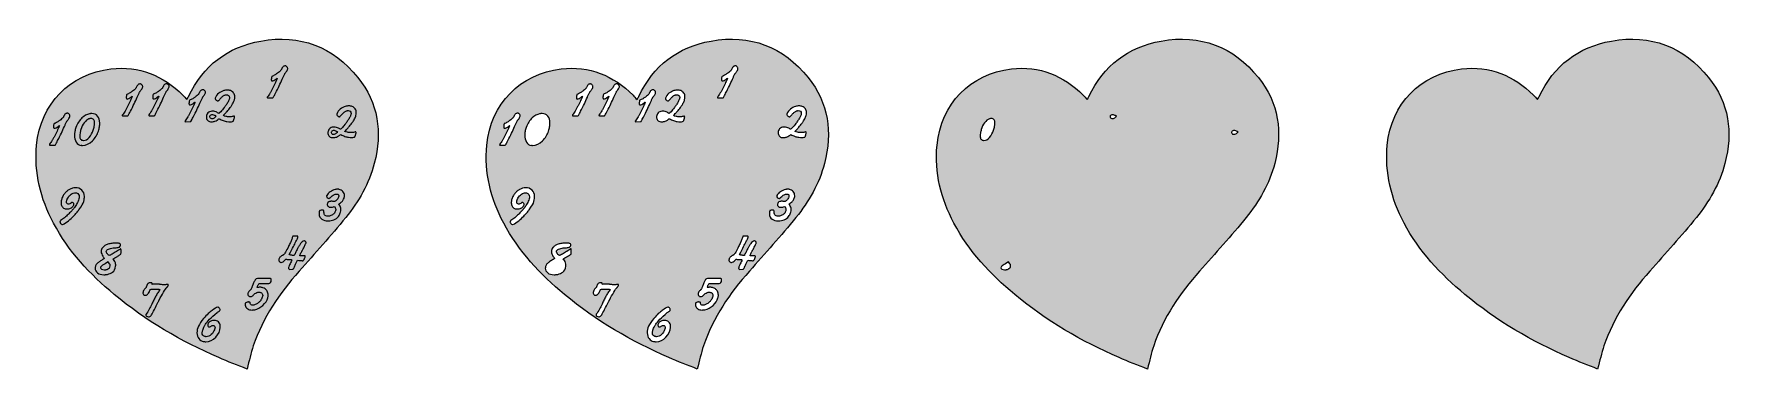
# Model space of a CAD drawing. Extents: x 60 to 4377, y -919 to -68.
import ezdxf

# ---------------------------------------------------------------- set-up
doc = ezdxf.new("R2010")
doc.units = 0
doc.header["$MEASUREMENT"] = 0
doc.layers.add('Layer 1', color=7, linetype='Continuous')

msp = doc.modelspace()

# ---------------------------------------------------------------- hatches: boundary and pattern name
at = {"layer": 'Layer 1', "true_color": 0xffffff}
h = msp.add_hatch(color=7, dxfattribs=at)
h.dxf.hatch_style = 2
edge = h.paths.add_edge_path()
edge.add_spline(control_points=[(883.3, -178.5), (820, -99.8), (736.1, -67.6), (636.4, -85.6), (552.2, -100.7), (489.9, -147.9), (452.8, -226.2), (451.5, -228.8), (450.1, -231.4), (448.5, -234.3), (444.6, -230.2), (441.5, -226.7), (438.2, -223.4), (387.7, -172.9), (327.7, -148.1), (255.6, -156.5), (151.2, -168.6), (76.7, -245.2), (66.7, -350), (60, -420.6), (76.8, -486.2), (109.5, -548.1), (147.6, -619.9), (202.1, -678.1), (264, -729.7), (344.3, -796.6), (433.8, -848.7), (529.4, -890.4), (553, -900.7), (577.3, -909.7), (601.4, -919.3), (607, -898.3), (611, -878.9), (617.3, -860.3), (641.9, -788.4), (683.7, -727), (733.9, -670.6), (773.9, -625.6), (814.4, -581), (852.2, -534.2), (885.1, -493.4), (911.5, -448.1), (924.8, -396.6), (945.4, -317.5), (935.2, -242.9), (883.3, -178.5)], knot_values=[0, 0, 0, 0, 1, 1, 1, 2, 2, 2, 3, 3, 3, 4, 4, 4, 5, 5, 5, 6, 6, 6, 7, 7, 7, 8, 8, 8, 9, 9, 9, 10, 10, 10, 11, 11, 11, 12, 12, 12, 13, 13, 13, 14, 14, 14, 15, 15, 15, 15], degree=3, periodic=1)
at = {"layer": 'Layer 1', "true_color": 0xed1c24}
h = msp.add_hatch(color=240, dxfattribs=at)
h.dxf.hatch_style = 2
edge = h.paths.add_edge_path()
edge.add_spline(control_points=[(883.3, -178.5), (820, -99.8), (736.1, -67.6), (636.4, -85.6), (552.2, -100.7), (489.9, -147.9), (452.8, -226.2), (451.5, -228.8), (450.1, -231.4), (448.5, -234.3), (444.6, -230.2), (441.5, -226.7), (438.2, -223.4), (387.7, -172.9), (327.7, -148.1), (255.6, -156.5), (151.2, -168.6), (76.7, -245.2), (66.7, -350), (60, -420.6), (76.8, -486.2), (109.5, -548.1), (147.6, -619.9), (202.1, -678.1), (264, -729.7), (344.3, -796.6), (433.8, -848.7), (529.4, -890.4), (553, -900.7), (577.3, -909.7), (601.4, -919.3), (607, -898.3), (611, -878.9), (617.3, -860.3), (641.9, -788.4), (683.7, -727), (733.9, -670.6), (773.9, -625.6), (814.4, -581), (852.2, -534.2), (885.1, -493.4), (911.5, -448.1), (924.8, -396.6), (945.4, -317.5), (935.2, -242.9), (883.3, -178.5)], knot_values=[0, 0, 0, 0, 1, 1, 1, 2, 2, 2, 3, 3, 3, 4, 4, 4, 5, 5, 5, 6, 6, 6, 7, 7, 7, 8, 8, 8, 9, 9, 9, 10, 10, 10, 11, 11, 11, 12, 12, 12, 13, 13, 13, 14, 14, 14, 15, 15, 15, 15], degree=3, periodic=1)
edge = h.paths.add_edge_path()
edge.add_spline(control_points=[(213.1, -302.5), (212.5, -305.4), (211.6, -308.5), (210.5, -311.8), (208.1, -318.8), (204.7, -325), (200.4, -330.4), (196, -335.7), (191.1, -338.4), (185.8, -338.3), (185.7, -338.3), (185.6, -338.3), (185.4, -338.3), (185.3, -338.3), (185.1, -338.3), (185, -338.3), (182, -338), (179.8, -336.9), (178.4, -334.9), (177, -332.9), (176.4, -330.2), (176.5, -327), (176.5, -324.7), (176.7, -322.2), (177.1, -319.5), (177.6, -316.8), (178.3, -313.9), (179.2, -310.7), (181, -304), (183.8, -298.2), (187.6, -293.2), (191.5, -288.2), (195.5, -285), (199.7, -283.5), (200.6, -283.1), (201.4, -282.8), (202.3, -282.7), (203.1, -282.6), (203.9, -282.5), (204.8, -282.5), (207.9, -282.6), (210.2, -283.7), (211.7, -285.8), (213.2, -288), (213.9, -290.9), (214, -294.7), (214, -297), (213.7, -299.6), (213.1, -302.5)], knot_values=[0, 0, 0, 0, 1, 1, 1, 2, 2, 2, 3, 3, 3, 4, 4, 4, 5, 5, 5, 6, 6, 6, 7, 7, 7, 8, 8, 8, 9, 9, 9, 10, 10, 10, 11, 11, 11, 12, 12, 12, 13, 13, 13, 14, 14, 14, 15, 15, 15, 16, 16, 16, 16], degree=3, periodic=1)
edge = h.paths.add_edge_path()
edge.add_spline(control_points=[(251.5, -662.3), (250.1, -663.7), (248.6, -664.7), (247.1, -665.4), (246.2, -665.8), (245.4, -666.1), (244.7, -666.4), (243.9, -666.6), (243.2, -666.8), (242.6, -667), (242.1, -667.1), (241.6, -667.2), (241.1, -667.2), (240.6, -667.3), (240.1, -667.3), (239.6, -667.3), (239.4, -667.3), (239.2, -667.3), (239, -667.3), (238.8, -667.3), (238.5, -667.3), (238.2, -667.3), (235.9, -667.1), (233.7, -666.5), (231.7, -665.5), (229.7, -664.5), (228.7, -663.4), (228.8, -662.3), (228.8, -662.3), (228.8, -662.2), (228.8, -662.2), (228.8, -662.2), (228.8, -662), (228.8, -662), (229.2, -660.1), (231.1, -658), (234.5, -655.5), (238, -653), (242.6, -650.2), (248.4, -647), (249.7, -648.5), (250.9, -650), (252, -651.5), (253.2, -653), (253.7, -654.7), (253.7, -656.6), (253.7, -656.7), (253.7, -656.7), (253.7, -656.8), (253.7, -656.8), (253.7, -656.9), (253.7, -657), (253.6, -659.2), (252.8, -661), (251.5, -662.3)], knot_values=[0, 0, 0, 0, 1, 1, 1, 2, 2, 2, 3, 3, 3, 4, 4, 4, 5, 5, 5, 6, 6, 6, 7, 7, 7, 8, 8, 8, 9, 9, 9, 10, 10, 10, 11, 11, 11, 12, 12, 12, 13, 13, 13, 14, 14, 14, 15, 15, 15, 16, 16, 16, 17, 17, 17, 18, 18, 18, 18], degree=3, periodic=1)
edge = h.paths.add_edge_path()
edge.add_spline(control_points=[(521.6, -277.9), (521.1, -278.3), (520.6, -278.8), (520.1, -279.1), (519.1, -280.1), (518.1, -280.9), (516.9, -281.5), (515.6, -282.2), (514.3, -282.5), (512.8, -282.5), (512.7, -282.5), (512.5, -282.5), (512.4, -282.5), (512.2, -282.5), (512, -282.5), (511.9, -282.5), (511.8, -282.5), (511.6, -282.5), (511.5, -282.5), (511.3, -282.4), (511.1, -282.4), (511, -282.4), (509.5, -282.2), (508.3, -281.7), (507.6, -280.7), (506.8, -279.8), (506.5, -278.8), (506.4, -277.8), (506.4, -277.7), (506.4, -277.6), (506.4, -277.5), (506.4, -277.4), (506.4, -277.3), (506.4, -277.2), (506.6, -276.4), (507.1, -275.6), (507.8, -274.8), (508.6, -274), (509.7, -273.4), (511.2, -273.1), (511.5, -273.1), (511.8, -273), (512, -273), (512.3, -273), (512.6, -273), (512.9, -273), (514.2, -273), (515.5, -273.2), (516.7, -273.7), (518, -274.1), (519.2, -274.7), (520.2, -275.2), (520.8, -275.5), (521.3, -275.8), (521.7, -276), (522.2, -276.3), (522.6, -276.6), (523, -276.7), (522.5, -277), (522.1, -277.4), (521.6, -277.9)], knot_values=[0, 0, 0, 0, 1, 1, 1, 2, 2, 2, 3, 3, 3, 4, 4, 4, 5, 5, 5, 6, 6, 6, 7, 7, 7, 8, 8, 8, 9, 9, 9, 10, 10, 10, 11, 11, 11, 12, 12, 12, 13, 13, 13, 14, 14, 14, 15, 15, 15, 16, 16, 16, 17, 17, 17, 18, 18, 18, 19, 19, 19, 20, 20, 20, 20], degree=3, periodic=1)
edge = h.paths.add_edge_path()
edge.add_spline(control_points=[(830.5, -318.1), (830, -318.5), (829.5, -319), (829, -319.3), (828, -320.3), (826.9, -321.1), (825.7, -321.7), (824.5, -322.4), (823.2, -322.7), (821.7, -322.7), (821.6, -322.7), (821.4, -322.7), (821.2, -322.7), (821.1, -322.7), (820.9, -322.7), (820.8, -322.7), (820.6, -322.7), (820.5, -322.7), (820.3, -322.7), (820.2, -322.6), (820, -322.6), (819.8, -322.6), (818.3, -322.4), (817.2, -321.9), (816.5, -320.9), (815.7, -320), (815.3, -319), (815.3, -318), (815.3, -317.9), (815.3, -317.8), (815.3, -317.7), (815.3, -317.6), (815.3, -317.5), (815.3, -317.4), (815.5, -316.6), (816, -315.8), (816.7, -315), (817.5, -314.2), (818.6, -313.6), (820.1, -313.3), (820.4, -313.2), (820.6, -313.2), (820.9, -313.2), (821.2, -313.2), (821.5, -313.2), (821.8, -313.2), (823.1, -313.2), (824.4, -313.4), (825.6, -313.9), (826.9, -314.3), (828, -314.9), (829.1, -315.4), (829.6, -315.7), (830.2, -316), (830.6, -316.2), (831.1, -316.5), (831.5, -316.8), (831.9, -316.9), (831.4, -317.2), (831, -317.6), (830.5, -318.1)], knot_values=[0, 0, 0, 0, 1, 1, 1, 2, 2, 2, 3, 3, 3, 4, 4, 4, 5, 5, 5, 6, 6, 6, 7, 7, 7, 8, 8, 8, 9, 9, 9, 10, 10, 10, 11, 11, 11, 12, 12, 12, 13, 13, 13, 14, 14, 14, 15, 15, 15, 16, 16, 16, 17, 17, 17, 18, 18, 18, 19, 19, 19, 20, 20, 20, 20], degree=3, periodic=1)
at = {"layer": 'Layer 1', "true_color": 0xffffff}
h = msp.add_hatch(color=7, dxfattribs=at)
h.dxf.hatch_style = 2
edge = h.paths.add_edge_path()
edge.add_spline(control_points=[(883.3, -178.5), (820, -99.8), (736.1, -67.6), (636.4, -85.6), (552.2, -100.7), (489.9, -147.9), (452.8, -226.2), (451.5, -228.8), (450.1, -231.4), (448.5, -234.3), (444.6, -230.2), (441.5, -226.7), (438.2, -223.4), (387.7, -172.9), (327.7, -148.1), (255.6, -156.5), (151.2, -168.6), (76.7, -245.2), (66.7, -350), (60, -420.6), (76.8, -486.2), (109.5, -548.1), (147.6, -619.9), (202.1, -678.1), (264, -729.7), (344.3, -796.6), (433.8, -848.7), (529.4, -890.4), (553, -900.7), (577.3, -909.7), (601.4, -919.3), (607, -898.3), (611, -878.9), (617.3, -860.3), (641.9, -788.4), (683.7, -727), (733.9, -670.6), (773.9, -625.6), (814.4, -581), (852.2, -534.2), (885.1, -493.4), (911.5, -448.1), (924.8, -396.6), (945.4, -317.5), (935.2, -242.9), (883.3, -178.5)], knot_values=[0, 0, 0, 0, 1, 1, 1, 2, 2, 2, 3, 3, 3, 4, 4, 4, 5, 5, 5, 6, 6, 6, 7, 7, 7, 8, 8, 8, 9, 9, 9, 10, 10, 10, 11, 11, 11, 12, 12, 12, 13, 13, 13, 14, 14, 14, 15, 15, 15, 15], degree=3, periodic=1)
edge = h.paths.add_edge_path()
edge.add_spline(control_points=[(115.5, -347.3), (114.7, -348.9), (114, -349.8), (113.4, -350), (113.3, -350), (113.2, -350), (113.1, -350), (113.1, -350), (100.6, -350), (100.6, -350), (99.8, -350), (99.4, -349.8), (99.3, -349.3), (99.3, -348.9), (99.4, -348.4), (99.8, -347.8), (100.9, -346.4), (102, -344.8), (103.1, -343.1), (104.3, -341.5), (105.4, -339.7), (106.5, -337.8), (107.7, -335.8), (108.9, -333.7), (110, -331.5), (111.2, -329.3), (112.3, -327.1), (113.4, -324.9), (115.9, -320.2), (118.1, -315.7), (120.1, -311.4), (122, -307), (123.6, -303.5), (124.8, -300.7), (124.8, -300.7), (124.4, -300.2), (124.4, -300.2), (124, -300.6), (123.5, -301), (123.1, -301.4), (122.7, -301.7), (122.2, -302.1), (121.8, -302.5), (119.8, -303.9), (117.9, -305.1), (116.2, -306), (114.4, -306.9), (112.9, -307.3), (111.8, -307.3), (111.5, -307.3), (111.3, -307.3), (111.1, -307.2), (110.8, -307.1), (110.6, -307), (110.4, -306.9), (110.1, -306.7), (109.9, -306.3), (109.8, -305.6), (109.6, -305), (109.6, -304.3), (109.6, -303.5), (109.6, -303.3), (109.6, -302.9), (109.6, -302.6), (109.6, -302.2), (109.6, -301.9), (109.7, -301.6), (109.8, -300.3), (109.9, -299), (110.2, -297.9), (110.4, -296.8), (110.7, -296), (110.9, -295.5), (112.1, -295.2), (113.5, -294.6), (114.9, -294), (116.3, -293.3), (117.7, -292.5), (119.2, -291.6), (120.2, -290.9), (121.3, -290.2), (122.3, -289.5), (123.4, -288.8), (124.4, -288.1), (125.4, -287.5), (127.1, -286.1), (128.7, -284.9), (130.2, -283.7), (131.6, -282.4), (132.7, -281.4), (133.3, -280.6), (133.8, -280), (134.2, -279.4), (134.6, -278.7), (134.9, -278.1), (135.3, -277.4), (135.7, -276.6), (135.7, -276.5), (135.7, -276.4), (135.8, -276.3), (135.8, -276.2), (135.9, -276.1), (136, -276), (136.3, -275.3), (136.7, -274.6), (137.2, -273.8), (137.6, -273), (138.1, -272.4), (138.6, -271.8), (139.3, -271.1), (140.1, -270.5), (141, -270), (141.9, -269.5), (142.9, -269.2), (143.8, -269), (144, -269), (144.1, -269), (144.3, -269), (144.4, -269), (144.6, -269), (144.8, -269), (145.3, -269), (145.9, -269.1), (146.4, -269.2), (146.9, -269.3), (147.4, -269.5), (147.7, -269.8), (149, -270.8), (150, -271.7), (150.5, -272.7), (151, -273.7), (151.3, -274.7), (151.3, -275.7), (151.3, -275.8), (151.3, -275.9), (151.3, -276.1), (151.3, -276.2), (151.3, -276.3), (151.3, -276.4), (151.1, -277.7), (150.7, -279), (150, -280.3), (149.3, -281.5), (148.5, -282.7), (147.7, -283.9), (147, -284.7), (146.4, -285.5), (145.7, -286.3), (145, -287), (144.6, -287.6), (144.3, -288.1), (144.2, -288.4), (144.1, -288.6), (144, -288.9), (143.8, -289.1), (143.7, -289.3), (143.6, -289.5), (142.5, -291.7), (141.4, -293.9), (140.4, -296.1), (139.4, -298.3), (138.3, -300.5), (137.2, -302.7), (134.8, -308.2), (132.3, -313.8), (129.6, -319.7), (126.9, -325.5), (123.7, -331.8), (120.1, -338.6), (117.9, -342.8), (116.3, -345.7), (115.5, -347.3)], knot_values=[0, 0, 0, 0, 1, 1, 1, 2, 2, 2, 3, 3, 3, 4, 4, 4, 5, 5, 5, 6, 6, 6, 7, 7, 7, 8, 8, 8, 9, 9, 9, 10, 10, 10, 11, 11, 11, 12, 12, 12, 13, 13, 13, 14, 14, 14, 15, 15, 15, 16, 16, 16, 17, 17, 17, 18, 18, 18, 19, 19, 19, 20, 20, 20, 21, 21, 21, 22, 22, 22, 23, 23, 23, 24, 24, 24, 25, 25, 25, 26, 26, 26, 27, 27, 27, 28, 28, 28, 29, 29, 29, 30, 30, 30, 31, 31, 31, 32, 32, 32, 33, 33, 33, 34, 34, 34, 35, 35, 35, 36, 36, 36, 37, 37, 37, 38, 38, 38, 39, 39, 39, 40, 40, 40, 41, 41, 41, 42, 42, 42, 43, 43, 43, 44, 44, 44, 45, 45, 45, 46, 46, 46, 47, 47, 47, 48, 48, 48, 49, 49, 49, 50, 50, 50, 51, 51, 51, 52, 52, 52, 53, 53, 53, 54, 54, 54, 55, 55, 55, 56, 56, 56, 57, 57, 57, 57], degree=3, periodic=1)
edge = h.paths.add_edge_path()
edge.add_spline(control_points=[(186.4, -493.1), (185.3, -498.1), (181.1, -505.3), (174.1, -514.7), (172.4, -517), (170.4, -519.6), (168.1, -522.3), (165.8, -525), (163.3, -527.7), (160.6, -530.5), (156.7, -534.6), (152.4, -538.6), (147.7, -542.4), (143, -546.3), (138.1, -549.5), (133, -552.2), (132.6, -552.4), (132.1, -552.4), (131.5, -552.2), (131, -552), (130.4, -551.6), (129.7, -551.1), (129.1, -550.5), (128.4, -549.8), (127.7, -549), (127.1, -548.1), (126.6, -547.3), (126.3, -546.5), (126.2, -546.2), (126.2, -545.9), (126.1, -545.6), (126.1, -545.3), (126, -545.1), (126, -544.8), (126, -544.2), (126.2, -543.7), (126.5, -543.2), (126.7, -542.8), (127.2, -542.3), (127.7, -542), (131.1, -539.9), (134.4, -537.5), (137.6, -534.8), (140.9, -532), (144, -529.2), (146.9, -526.3), (149.5, -523.8), (151.9, -521.3), (154.1, -518.8), (156.4, -516.3), (158.3, -514), (160, -512.1), (160.8, -511), (161.8, -509.8), (162.9, -508.3), (163.9, -506.8), (165.1, -505.2), (166.3, -503.5), (167.3, -501.8), (168.3, -500.1), (169.3, -498.3), (170.3, -496.5), (171.2, -494.7), (172, -492.8), (172.9, -490.8), (173.7, -488.8), (174.2, -486.9), (174.8, -484.9), (175, -483), (175, -481.3), (175, -479), (174.5, -477), (173.4, -475.3), (172.3, -473.6), (170.4, -472.3), (167.7, -471.6), (167.4, -471.5), (167.1, -471.4), (166.9, -471.4), (166.7, -471.4), (166.4, -471.3), (166.1, -471.3), (165.9, -471.2), (165.6, -471.2), (165.4, -471.2), (165.1, -471.2), (164.9, -471.2), (164.6, -471.2), (164.3, -471.2), (164, -471.2), (163.7, -471.3), (163.4, -471.3), (163.1, -471.3), (162.8, -471.3), (158.9, -471.9), (155.3, -473.8), (151.9, -477), (148.5, -480.2), (146, -483.7), (144.5, -487.4), (144.2, -488.1), (143.9, -488.7), (143.8, -489.3), (143.6, -489.9), (143.4, -490.6), (143.2, -491.2), (143, -491.9), (142.9, -492.5), (142.8, -493.2), (142.7, -493.9), (142.7, -494.4), (142.7, -494.9), (142.7, -496.7), (143.1, -498), (143.9, -498.8), (144.8, -499.6), (145.8, -500.1), (147, -500.2), (148.2, -500.2), (149.4, -499.9), (150.8, -499.3), (152.2, -498.7), (153.7, -497.7), (155.2, -496.5), (155.3, -496.3), (155.6, -496.2), (155.9, -496.2), (156.3, -496.1), (156.6, -496.1), (157, -496.1), (157.2, -496.1), (157.3, -496.1), (157.5, -496.1), (157.6, -496.1), (157.8, -496.1), (158, -496.2), (158.8, -496.4), (159.6, -496.8), (160.3, -497.4), (161, -498), (161.4, -498.9), (161.5, -500.1), (161.5, -500.5), (161.5, -500.9), (161.4, -501.4), (161.3, -501.9), (161.1, -502.3), (160.9, -502.8), (159.9, -505.5), (158, -507.7), (155.3, -509.3), (152.5, -510.9), (149.6, -511.9), (146.4, -512.3), (146, -512.4), (145.6, -512.4), (145.2, -512.4), (144.8, -512.4), (144.4, -512.4), (144, -512.4), (142.8, -512.4), (141.6, -512.3), (140.5, -512.1), (139.4, -511.9), (138.3, -511.6), (137.3, -511.2), (134.4, -509.9), (132.2, -508), (130.9, -505.5), (129.6, -502.9), (128.9, -500.1), (128.9, -496.9), (128.9, -495.7), (129, -494.5), (129.1, -493.3), (129.2, -492), (129.5, -490.8), (129.7, -489.6), (130.5, -486.6), (131.5, -483.7), (133, -480.7), (134.4, -477.8), (136.1, -475.3), (138.1, -473), (140, -470.7), (142, -468.8), (144, -467.1), (146, -465.4), (148, -464), (150, -462.8), (152.6, -461.3), (155.2, -460.2), (157.7, -459.5), (160.3, -458.8), (162.8, -458.4), (165.2, -458.4), (171.6, -458.3), (177, -460.3), (181.5, -464.5), (185.9, -468.7), (188.2, -474), (188.2, -480.4), (188.2, -483.9), (187.6, -488.2), (186.4, -493.1)], knot_values=[0, 0, 0, 0, 1, 1, 1, 2, 2, 2, 3, 3, 3, 4, 4, 4, 5, 5, 5, 6, 6, 6, 7, 7, 7, 8, 8, 8, 9, 9, 9, 10, 10, 10, 11, 11, 11, 12, 12, 12, 13, 13, 13, 14, 14, 14, 15, 15, 15, 16, 16, 16, 17, 17, 17, 18, 18, 18, 19, 19, 19, 20, 20, 20, 21, 21, 21, 22, 22, 22, 23, 23, 23, 24, 24, 24, 25, 25, 25, 26, 26, 26, 27, 27, 27, 28, 28, 28, 29, 29, 29, 30, 30, 30, 31, 31, 31, 32, 32, 32, 33, 33, 33, 34, 34, 34, 35, 35, 35, 36, 36, 36, 37, 37, 37, 38, 38, 38, 39, 39, 39, 40, 40, 40, 41, 41, 41, 42, 42, 42, 43, 43, 43, 44, 44, 44, 45, 45, 45, 46, 46, 46, 47, 47, 47, 48, 48, 48, 49, 49, 49, 50, 50, 50, 51, 51, 51, 52, 52, 52, 53, 53, 53, 54, 54, 54, 55, 55, 55, 56, 56, 56, 57, 57, 57, 58, 58, 58, 59, 59, 59, 60, 60, 60, 61, 61, 61, 62, 62, 62, 63, 63, 63, 64, 64, 64, 65, 65, 65, 66, 66, 66, 67, 67, 67, 68, 68, 68, 68], degree=3, periodic=1)
edge = h.paths.add_edge_path()
edge.add_spline(control_points=[(208.3, -339.2), (200.9, -346.7), (192.4, -350.5), (182.9, -350.7), (182.5, -350.7), (182.1, -350.7), (181.6, -350.7), (181.1, -350.7), (180.6, -350.6), (180.1, -350.5), (180.1, -350.5), (180.1, -350.7), (180.1, -350.7), (174.8, -350.1), (170.6, -347.4), (167.6, -342.6), (164.5, -337.7), (163, -331.8), (163, -324.9), (163, -321.7), (163.3, -318.5), (163.9, -315.2), (164.5, -311.8), (165.4, -308.4), (166.7, -305), (170.6, -294.8), (175.6, -286.8), (181.8, -281.1), (187.9, -275.4), (194.3, -271.9), (200.9, -270.6), (201.9, -270.4), (202.8, -270.2), (203.7, -270.1), (204.7, -270), (205.6, -270), (206.5, -270), (206.6, -270), (206.7, -270), (206.8, -270), (206.9, -270), (207, -270), (207.1, -270), (212.9, -270), (217.7, -272), (221.5, -276.2), (225.2, -280.3), (227.1, -286.3), (227.1, -294.2), (227.2, -297.1), (226.9, -300.2), (226.3, -303.6), (225.8, -307), (224.9, -310.6), (223.6, -314.4), (220.7, -323.5), (215.6, -331.8), (208.3, -339.2)], knot_values=[0, 0, 0, 0, 1, 1, 1, 2, 2, 2, 3, 3, 3, 4, 4, 4, 5, 5, 5, 6, 6, 6, 7, 7, 7, 8, 8, 8, 9, 9, 9, 10, 10, 10, 11, 11, 11, 12, 12, 12, 13, 13, 13, 14, 14, 14, 15, 15, 15, 16, 16, 16, 17, 17, 17, 18, 18, 18, 19, 19, 19, 19], degree=3, periodic=1)
edge = h.paths.add_edge_path()
edge.add_spline(control_points=[(281.1, -626), (280.9, -626.7), (280.6, -627.3), (280.2, -627.7), (280.2, -627.7), (280, -627.7), (280, -627.7), (278.9, -628.4), (277.7, -629.2), (276.4, -630), (275.1, -630.8), (273.8, -631.6), (272.5, -632.5), (272.4, -632.6), (272.2, -632.7), (272.1, -632.7), (272, -632.7), (271.8, -632.8), (271.8, -632.9), (269.5, -634.2), (267.4, -635.5), (265.3, -636.8), (263.3, -638.1), (261.6, -639.1), (260.3, -640), (260.6, -640.1), (260.8, -640.2), (261.1, -640.5), (261.4, -640.7), (261.7, -641), (262, -641.2), (263.2, -642.4), (264.3, -644), (265.4, -646.2), (266.5, -648.4), (267.2, -650.7), (267.5, -653.1), (267.6, -653.5), (267.6, -653.9), (267.6, -654.2), (267.6, -654.5), (267.6, -654.9), (267.6, -655.2), (267.6, -655.7), (267.6, -656.2), (267.6, -656.6), (267.5, -657.1), (267.5, -657.6), (267.4, -658.1), (266.3, -665), (263.8, -669.9), (259.9, -672.8), (255.9, -675.7), (251.7, -677.7), (247.1, -678.6), (246.3, -678.8), (245.4, -679), (244.4, -679.1), (243.5, -679.2), (242.6, -679.3), (241.8, -679.4), (241.1, -679.5), (240.4, -679.5), (239.7, -679.6), (239, -679.6), (238.4, -679.7), (237.7, -679.7), (230.8, -679.7), (225.4, -678.1), (221.4, -674.8), (217.5, -671.6), (215.4, -667.7), (215.3, -663.3), (215.3, -662.3), (215.4, -661.3), (215.6, -660.2), (215.8, -659.2), (216.1, -658.2), (216.6, -657.2), (217.6, -654.8), (219, -652.7), (220.9, -650.9), (222.9, -649.1), (224.9, -647.4), (227, -645.9), (229.9, -643.9), (232.6, -642.3), (235.1, -640.9), (237.6, -639.6), (238.7, -638.6), (238.6, -638), (238.6, -637.6), (238.2, -636.9), (237.4, -635.9), (236.5, -634.8), (235.6, -633.6), (234.7, -632.1), (233.7, -630.5), (232.9, -628.7), (232, -626.8), (231.1, -624.8), (230.7, -622.8), (230.7, -620.6), (230.7, -619), (231, -617.4), (231.6, -615.7), (232.2, -614), (233.2, -612.3), (234.6, -610.5), (235.3, -609.6), (236.2, -608.8), (237.1, -607.9), (238, -607.1), (239.1, -606.2), (240.3, -605.4), (242.4, -604), (244.9, -602.8), (248, -601.9), (251, -601), (254.2, -600.3), (257.4, -599.8), (259.3, -599.7), (261.1, -599.5), (263, -599.3), (264.8, -599.2), (266.5, -599.1), (268.1, -599.1), (269.8, -599.1), (271.3, -599.2), (272.8, -599.3), (274.2, -599.4), (275.4, -599.6), (276.4, -599.8), (277.5, -600), (278.4, -600.6), (279.1, -601.4), (279.7, -602.3), (280, -603.2), (280, -604.2), (280, -604.4), (280, -604.6), (280, -604.7), (280, -604.9), (280, -605), (280, -605.2), (279.8, -606.6), (278.8, -607.9), (277, -609.1), (275.3, -610.3), (272.6, -610.9), (269, -610.9), (267.8, -610.9), (266.5, -610.9), (265.1, -611), (263.7, -611.1), (262.3, -611.3), (260.8, -611.5), (256.6, -612), (252.8, -612.9), (249.2, -614.4), (245.7, -615.9), (243.8, -617.9), (243.8, -620.5), (243.8, -621), (243.8, -621.5), (244, -622), (244.1, -622.5), (244.3, -623), (244.6, -623.5), (244.9, -624.1), (245.2, -624.7), (245.5, -625.2), (245.9, -625.6), (246.2, -626.1), (246.5, -626.6), (247.1, -627.6), (247.8, -628.4), (248.6, -629), (249.3, -629.6), (250.2, -630.2), (251.1, -630.8), (252.7, -630.3), (255.2, -629), (258.6, -627), (262, -625), (265.6, -622.8), (269.3, -620.6), (269.3, -620.6), (269.6, -620.4), (269.6, -620.4), (271.5, -619.3), (273.3, -618.2), (275.1, -617.1), (276.9, -616), (278.6, -615), (280.2, -614.1), (280.7, -613.8), (281, -614), (281.1, -614.8), (281.3, -615.6), (281.4, -616.5), (281.4, -617.6), (281.4, -618.1), (281.4, -618.7), (281.4, -619.2), (281.4, -619.7), (281.4, -620.2), (281.4, -620.7), (281.4, -623.5), (281.3, -625.2), (281.1, -626)], knot_values=[0, 0, 0, 0, 1, 1, 1, 2, 2, 2, 3, 3, 3, 4, 4, 4, 5, 5, 5, 6, 6, 6, 7, 7, 7, 8, 8, 8, 9, 9, 9, 10, 10, 10, 11, 11, 11, 12, 12, 12, 13, 13, 13, 14, 14, 14, 15, 15, 15, 16, 16, 16, 17, 17, 17, 18, 18, 18, 19, 19, 19, 20, 20, 20, 21, 21, 21, 22, 22, 22, 23, 23, 23, 24, 24, 24, 25, 25, 25, 26, 26, 26, 27, 27, 27, 28, 28, 28, 29, 29, 29, 30, 30, 30, 31, 31, 31, 32, 32, 32, 33, 33, 33, 34, 34, 34, 35, 35, 35, 36, 36, 36, 37, 37, 37, 38, 38, 38, 39, 39, 39, 40, 40, 40, 41, 41, 41, 42, 42, 42, 43, 43, 43, 44, 44, 44, 45, 45, 45, 46, 46, 46, 47, 47, 47, 48, 48, 48, 49, 49, 49, 50, 50, 50, 51, 51, 51, 52, 52, 52, 53, 53, 53, 54, 54, 54, 55, 55, 55, 56, 56, 56, 57, 57, 57, 58, 58, 58, 59, 59, 59, 60, 60, 60, 61, 61, 61, 62, 62, 62, 63, 63, 63, 64, 64, 64, 65, 65, 65, 66, 66, 66, 67, 67, 67, 68, 68, 68, 69, 69, 69, 70, 70, 70, 70], degree=3, periodic=1)
edge = h.paths.add_edge_path()
edge.add_spline(control_points=[(334.9, -205.9), (334.2, -207.2), (333.4, -208.3), (332.6, -209.5), (331.9, -210.3), (331.3, -211.1), (330.6, -211.9), (330, -212.6), (329.5, -213.2), (329.2, -213.7), (329.1, -214), (329, -214.2), (328.9, -214.5), (328.7, -214.7), (328.6, -214.9), (328.5, -215.1), (327.4, -217.4), (326.3, -219.6), (325.3, -221.7), (324.3, -223.9), (323.2, -226.1), (322.1, -228.3), (319.7, -233.8), (317.2, -239.4), (314.5, -245.3), (311.8, -251.1), (308.6, -257.4), (305, -264.2), (302.8, -268.4), (301.3, -271.3), (300.4, -272.9), (299.6, -274.5), (298.9, -275.4), (298.3, -275.6), (298.2, -275.6), (298.1, -275.6), (298, -275.6), (298, -275.6), (285.6, -275.7), (285.6, -275.7), (284.7, -275.7), (284.3, -275.4), (284.2, -275), (284.2, -274.5), (284.3, -274), (284.7, -273.4), (285.8, -272), (286.9, -270.5), (288, -268.8), (289.2, -267.1), (290.3, -265.3), (291.4, -263.4), (292.6, -261.4), (293.8, -259.4), (294.9, -257.2), (296.1, -255), (297.2, -252.7), (298.4, -250.5), (300.8, -245.8), (303, -241.3), (305, -237), (307, -232.7), (308.6, -229.1), (309.8, -226.3), (309.8, -226.3), (309.3, -225.9), (309.3, -225.9), (308.9, -226.2), (308.4, -226.6), (308, -227), (307.6, -227.4), (307.1, -227.7), (306.7, -228.1), (304.7, -229.5), (302.9, -230.7), (301.1, -231.6), (299.3, -232.5), (297.9, -232.9), (296.7, -232.9), (296.5, -232.9), (296.2, -232.9), (296, -232.8), (295.7, -232.7), (295.5, -232.6), (295.3, -232.5), (295, -232.3), (294.8, -231.9), (294.7, -231.3), (294.5, -230.6), (294.5, -229.9), (294.5, -229.2), (294.5, -228.9), (294.5, -228.5), (294.5, -228.2), (294.5, -227.8), (294.5, -227.5), (294.6, -227.2), (294.7, -225.9), (294.8, -224.7), (295.1, -223.5), (295.3, -222.4), (295.6, -221.6), (295.8, -221.1), (297.1, -220.8), (298.4, -220.2), (299.8, -219.6), (301.2, -218.9), (302.6, -218.1), (304.1, -217.2), (305.1, -216.5), (306.2, -215.8), (307.3, -215.1), (308.3, -214.4), (309.3, -213.7), (310.3, -213.1), (312, -211.8), (313.6, -210.5), (315.1, -209.3), (316.5, -208.1), (317.6, -207), (318.2, -206.2), (318.7, -205.6), (319.1, -205), (319.5, -204.3), (319.9, -203.7), (320.2, -203), (320.6, -202.2), (320.6, -202.1), (320.6, -202), (320.7, -201.9), (320.7, -201.9), (320.8, -201.8), (320.9, -201.7), (321.2, -200.9), (321.6, -200.2), (322.1, -199.4), (322.5, -198.7), (323, -198), (323.5, -197.4), (324.2, -196.7), (325, -196.1), (325.9, -195.6), (326.8, -195.1), (327.8, -194.8), (328.7, -194.6), (328.9, -194.6), (329.1, -194.6), (329.2, -194.6), (329.3, -194.6), (329.5, -194.6), (329.7, -194.6), (330.3, -194.6), (330.8, -194.7), (331.3, -194.8), (331.8, -195), (332.3, -195.2), (332.6, -195.4), (334, -196.4), (334.9, -197.3), (335.4, -198.3), (335.9, -199.3), (336.2, -200.3), (336.2, -201.3), (336.2, -201.4), (336.2, -201.5), (336.2, -201.7), (336.2, -201.8), (336.2, -201.9), (336.2, -202), (336, -203.3), (335.6, -204.6), (334.9, -205.9)], knot_values=[0, 0, 0, 0, 1, 1, 1, 2, 2, 2, 3, 3, 3, 4, 4, 4, 5, 5, 5, 6, 6, 6, 7, 7, 7, 8, 8, 8, 9, 9, 9, 10, 10, 10, 11, 11, 11, 12, 12, 12, 13, 13, 13, 14, 14, 14, 15, 15, 15, 16, 16, 16, 17, 17, 17, 18, 18, 18, 19, 19, 19, 20, 20, 20, 21, 21, 21, 22, 22, 22, 23, 23, 23, 24, 24, 24, 25, 25, 25, 26, 26, 26, 27, 27, 27, 28, 28, 28, 29, 29, 29, 30, 30, 30, 31, 31, 31, 32, 32, 32, 33, 33, 33, 34, 34, 34, 35, 35, 35, 36, 36, 36, 37, 37, 37, 38, 38, 38, 39, 39, 39, 40, 40, 40, 41, 41, 41, 42, 42, 42, 43, 43, 43, 44, 44, 44, 45, 45, 45, 46, 46, 46, 47, 47, 47, 48, 48, 48, 49, 49, 49, 50, 50, 50, 51, 51, 51, 52, 52, 52, 53, 53, 53, 54, 54, 54, 55, 55, 55, 56, 56, 56, 57, 57, 57, 57], degree=3, periodic=1)
edge = h.paths.add_edge_path()
edge.add_spline(control_points=[(401.1, -706.8), (401, -707.2), (400.8, -707.7), (400.6, -708.1), (400.3, -708.5), (400.1, -708.9), (399.8, -709.2), (399.6, -709.5), (399.4, -709.8), (399.2, -710.1), (398.8, -710.5), (398.5, -710.8), (398.2, -711.2), (397.9, -711.5), (397.7, -711.7), (397.5, -711.9), (395.5, -714), (392.7, -718.1), (389.2, -724.1), (385.6, -730.2), (382, -736.8), (378.2, -744), (377.8, -744.8), (377.4, -745.5), (377, -746.3), (376.6, -747), (376.2, -747.8), (375.8, -748.7), (372.4, -755.2), (369.1, -761.6), (366, -767.7), (362.9, -773.8), (360.4, -778.5), (358.7, -781.9), (357.9, -783.2), (357, -784.2), (355.9, -784.9), (354.9, -785.6), (353.7, -786.1), (352.5, -786.2), (352.2, -786.3), (352, -786.4), (351.7, -786.4), (351.5, -786.4), (351.2, -786.4), (351, -786.4), (349.2, -786.4), (347.6, -786), (346.3, -785.2), (345, -784.4), (344.3, -783.4), (344.2, -782.2), (344.2, -782), (344.2, -781.8), (344.2, -781.6), (344.2, -781.5), (344.3, -781.3), (344.3, -781.1), (344.4, -780.9), (344.5, -780.7), (344.6, -780.5), (344.7, -780.3), (344.8, -780.2), (344.9, -780), (347.8, -775.9), (350.4, -771.7), (352.7, -767.4), (355, -763), (357.3, -758.6), (359.5, -754.1), (361.1, -750.8), (362.7, -747.5), (364.3, -744.2), (365.9, -740.9), (367.7, -737.7), (369.5, -734.4), (371.1, -731.4), (372.8, -728.4), (374.6, -725.5), (376.4, -722.6), (378.4, -719.7), (380.6, -716.8), (379.5, -716.8), (378.5, -716.7), (377.4, -716.7), (376.3, -716.6), (375.2, -716.5), (374, -716.4), (373.3, -716.4), (372.6, -716.4), (372, -716.3), (371.3, -716.3), (370.7, -716.2), (370, -716.1), (369.2, -716.1), (368.4, -716.1), (367.6, -716.1), (366.8, -716), (366, -716), (365.1, -716), (363.3, -716), (361.7, -716.1), (360.1, -716.3), (358.5, -716.5), (357, -716.8), (355.7, -717.3), (354.4, -720.2), (353.3, -722.5), (352.4, -724.2), (351.5, -725.5), (350.6, -726.8), (349.7, -728), (348.7, -729.2), (347.7, -730.1), (346.8, -730.7), (346.7, -730.7), (346.6, -730.7), (346.6, -730.8), (346.5, -730.8), (346.5, -730.8), (346.4, -730.8), (346.2, -730.9), (346, -731), (345.8, -731.1), (345.6, -731.2), (345.4, -731.3), (345.2, -731.3), (344.9, -731.3), (344.5, -731.4), (344.1, -731.5), (343.8, -731.5), (343.4, -731.5), (343, -731.5), (341.2, -731.6), (339.8, -731), (338.6, -729.9), (337.5, -728.9), (337, -727.6), (336.9, -726.1), (336.9, -726), (336.9, -725.9), (336.9, -725.7), (336.9, -725.6), (336.9, -725.5), (336.9, -725.4), (336.9, -725.3), (337, -725.2), (337, -725), (337.1, -724.9), (337.1, -724.8), (337.1, -724.7), (337.4, -722.8), (338, -721.2), (338.7, -719.9), (339.4, -718.6), (340, -717.4), (340.7, -716.4), (341.8, -715), (342.8, -713.9), (343.8, -713.2), (344.7, -712.4), (345.2, -711.8), (345.2, -711.5), (345.3, -710.9), (345.4, -710.3), (345.6, -709.6), (345.9, -708.9), (346.1, -708.2), (346.4, -707.5), (346.7, -706.8), (347, -706), (347.3, -705.3), (347.6, -704.5), (348, -703.9), (348.4, -703.3), (348.5, -703), (348.7, -702.8), (348.9, -702.5), (349.1, -702.3), (349.3, -702.1), (349.5, -702), (350.7, -701.3), (351.9, -700.8), (353, -700.5), (354.2, -700.3), (355.3, -700.2), (356.2, -700.2), (356.7, -700.2), (357.1, -700.2), (357.4, -700.2), (357.7, -700.2), (358, -700.2), (358.3, -700.2), (359.1, -700.2), (359.5, -700.4), (359.7, -700.7), (359.9, -701.1), (360, -701.6), (360.1, -702.1), (360.1, -702.3), (360.1, -702.5), (360.1, -702.6), (360.2, -702.8), (360.3, -703.1), (360.4, -703.3), (360.4, -703.6), (360.5, -703.8), (360.7, -704), (361.6, -703.9), (362.9, -703.8), (364.4, -703.7), (365.9, -703.7), (367.4, -703.6), (369, -703.6), (369.2, -703.6), (369.3, -703.6), (369.5, -703.6), (369.6, -703.6), (369.7, -703.6), (369.8, -703.6), (371.7, -703.6), (373.5, -703.6), (375.2, -703.6), (377, -703.6), (378.2, -703.7), (378.8, -703.9), (379.3, -704), (379.8, -704.1), (380.4, -704.1), (381, -704.2), (381.8, -704.3), (382.6, -704.4), (383.7, -704.6), (385, -704.8), (386.3, -704.9), (387.7, -705), (389.1, -705.1), (390.6, -705.1), (391.8, -705.1), (393, -705), (394.3, -704.9), (395.5, -704.7), (396.7, -704.5), (397.9, -704.4), (398.2, -704.3), (398.4, -704.2), (398.7, -704.2), (398.9, -704.2), (399.1, -704.2), (399.3, -704.2), (400.1, -704.2), (400.6, -704.3), (400.9, -704.5), (401.3, -704.8), (401.4, -705.1), (401.4, -705.6), (401.4, -706), (401.3, -706.4), (401.1, -706.8)], knot_values=[0, 0, 0, 0, 1, 1, 1, 2, 2, 2, 3, 3, 3, 4, 4, 4, 5, 5, 5, 6, 6, 6, 7, 7, 7, 8, 8, 8, 9, 9, 9, 10, 10, 10, 11, 11, 11, 12, 12, 12, 13, 13, 13, 14, 14, 14, 15, 15, 15, 16, 16, 16, 17, 17, 17, 18, 18, 18, 19, 19, 19, 20, 20, 20, 21, 21, 21, 22, 22, 22, 23, 23, 23, 24, 24, 24, 25, 25, 25, 26, 26, 26, 27, 27, 27, 28, 28, 28, 29, 29, 29, 30, 30, 30, 31, 31, 31, 32, 32, 32, 33, 33, 33, 34, 34, 34, 35, 35, 35, 36, 36, 36, 37, 37, 37, 38, 38, 38, 39, 39, 39, 40, 40, 40, 41, 41, 41, 42, 42, 42, 43, 43, 43, 44, 44, 44, 45, 45, 45, 46, 46, 46, 47, 47, 47, 48, 48, 48, 49, 49, 49, 50, 50, 50, 51, 51, 51, 52, 52, 52, 53, 53, 53, 54, 54, 54, 55, 55, 55, 56, 56, 56, 57, 57, 57, 58, 58, 58, 59, 59, 59, 60, 60, 60, 61, 61, 61, 62, 62, 62, 63, 63, 63, 64, 64, 64, 65, 65, 65, 66, 66, 66, 67, 67, 67, 68, 68, 68, 69, 69, 69, 70, 70, 70, 71, 71, 71, 72, 72, 72, 73, 73, 73, 74, 74, 74, 75, 75, 75, 76, 76, 76, 77, 77, 77, 78, 78, 78, 79, 79, 79, 80, 80, 80, 81, 81, 81, 82, 82, 82, 83, 83, 83, 84, 84, 84, 85, 85, 85, 86, 86, 86, 86], degree=3, periodic=1)
edge = h.paths.add_edge_path()
edge.add_spline(control_points=[(402.2, -205.6), (401.5, -206.9), (400.8, -208), (399.9, -209.2), (399.3, -210), (398.6, -210.8), (398, -211.6), (397.3, -212.3), (396.9, -212.9), (396.6, -213.4), (396.5, -213.7), (396.4, -213.9), (396.2, -214.2), (396.1, -214.4), (396, -214.6), (395.9, -214.8), (394.8, -217.1), (393.7, -219.3), (392.7, -221.4), (391.7, -223.6), (390.6, -225.8), (389.5, -228), (387.1, -233.5), (384.5, -239.1), (381.8, -245), (379.2, -250.8), (376, -257.1), (372.4, -263.9), (370.2, -268.1), (368.6, -271), (367.8, -272.6), (367, -274.2), (366.3, -275.1), (365.7, -275.3), (365.6, -275.3), (365.5, -275.3), (365.4, -275.3), (365.4, -275.3), (352.9, -275.4), (352.9, -275.4), (352.1, -275.4), (351.6, -275.1), (351.6, -274.7), (351.5, -274.2), (351.7, -273.7), (352.1, -273.1), (353.2, -271.7), (354.3, -270.2), (355.4, -268.5), (356.5, -266.8), (357.7, -265), (358.8, -263.1), (360, -261.1), (361.2, -259.1), (362.3, -256.9), (363.5, -254.7), (364.6, -252.4), (365.7, -250.2), (368.1, -245.5), (370.3, -241), (372.3, -236.7), (374.3, -232.4), (375.9, -228.8), (377.1, -226), (377.1, -226), (376.7, -225.6), (376.7, -225.6), (376.2, -225.9), (375.8, -226.3), (375.4, -226.7), (375, -227.1), (374.5, -227.4), (374.1, -227.8), (372.1, -229.2), (370.2, -230.4), (368.5, -231.3), (366.7, -232.2), (365.2, -232.6), (364.1, -232.6), (363.8, -232.6), (363.6, -232.6), (363.3, -232.5), (363.1, -232.4), (362.9, -232.3), (362.7, -232.2), (362.4, -232), (362.2, -231.6), (362.1, -231), (361.9, -230.3), (361.8, -229.6), (361.8, -228.9), (361.8, -228.6), (361.8, -228.2), (361.8, -227.9), (361.8, -227.5), (361.9, -227.2), (362, -226.9), (362.1, -225.6), (362.2, -224.4), (362.4, -223.2), (362.7, -222.1), (362.9, -221.3), (363.2, -220.8), (364.4, -220.5), (365.7, -219.9), (367.1, -219.3), (368.5, -218.6), (370, -217.8), (371.5, -216.9), (372.5, -216.2), (373.6, -215.5), (374.6, -214.8), (375.7, -214.1), (376.7, -213.4), (377.6, -212.8), (379.4, -211.5), (381, -210.2), (382.5, -209), (383.9, -207.8), (385, -206.7), (385.6, -205.9), (386.1, -205.3), (386.5, -204.7), (386.9, -204), (387.2, -203.4), (387.6, -202.7), (388, -201.9), (388, -201.8), (388, -201.7), (388, -201.6), (388.1, -201.6), (388.2, -201.5), (388.2, -201.4), (388.6, -200.6), (389, -199.9), (389.4, -199.1), (389.9, -198.4), (390.3, -197.7), (390.9, -197.1), (391.5, -196.4), (392.3, -195.8), (393.3, -195.3), (394.2, -194.8), (395.1, -194.5), (396.1, -194.3), (396.3, -194.3), (396.4, -194.3), (396.6, -194.3), (396.7, -194.3), (396.9, -194.3), (397.1, -194.3), (397.6, -194.3), (398.2, -194.4), (398.7, -194.5), (399.2, -194.7), (399.6, -194.9), (400, -195.1), (401.3, -196.1), (402.2, -197), (402.8, -198), (403.3, -199), (403.5, -200), (403.5, -201), (403.5, -201.1), (403.5, -201.2), (403.5, -201.4), (403.5, -201.5), (403.5, -201.6), (403.5, -201.7), (403.4, -203), (402.9, -204.3), (402.2, -205.6)], knot_values=[0, 0, 0, 0, 1, 1, 1, 2, 2, 2, 3, 3, 3, 4, 4, 4, 5, 5, 5, 6, 6, 6, 7, 7, 7, 8, 8, 8, 9, 9, 9, 10, 10, 10, 11, 11, 11, 12, 12, 12, 13, 13, 13, 14, 14, 14, 15, 15, 15, 16, 16, 16, 17, 17, 17, 18, 18, 18, 19, 19, 19, 20, 20, 20, 21, 21, 21, 22, 22, 22, 23, 23, 23, 24, 24, 24, 25, 25, 25, 26, 26, 26, 27, 27, 27, 28, 28, 28, 29, 29, 29, 30, 30, 30, 31, 31, 31, 32, 32, 32, 33, 33, 33, 34, 34, 34, 35, 35, 35, 36, 36, 36, 37, 37, 37, 38, 38, 38, 39, 39, 39, 40, 40, 40, 41, 41, 41, 42, 42, 42, 43, 43, 43, 44, 44, 44, 45, 45, 45, 46, 46, 46, 47, 47, 47, 48, 48, 48, 49, 49, 49, 50, 50, 50, 51, 51, 51, 52, 52, 52, 53, 53, 53, 54, 54, 54, 55, 55, 55, 56, 56, 56, 57, 57, 57, 57], degree=3, periodic=1)
edge = h.paths.add_edge_path()
edge.add_spline(control_points=[(464.5, -279.1), (462.3, -283.3), (460.7, -286.2), (459.9, -287.8), (459.1, -289.4), (458.4, -290.3), (457.8, -290.5), (457.7, -290.5), (457.6, -290.5), (457.5, -290.5), (457.5, -290.5), (445, -290.6), (445, -290.6), (444.2, -290.6), (443.7, -290.3), (443.7, -289.9), (443.6, -289.4), (443.8, -288.9), (444.2, -288.3), (445.3, -286.9), (446.4, -285.4), (447.5, -283.7), (448.6, -282), (449.8, -280.2), (450.9, -278.3), (452.1, -276.4), (453.3, -274.3), (454.4, -272.1), (455.6, -269.9), (456.7, -267.6), (457.8, -265.4), (460.2, -260.7), (462.4, -256.2), (464.4, -251.9), (466.4, -247.6), (468, -244), (469.2, -241.2), (469.2, -241.2), (468.8, -240.8), (468.8, -240.8), (468.3, -241.1), (467.9, -241.5), (467.5, -241.9), (467.1, -242.3), (466.6, -242.7), (466.1, -243), (464.2, -244.4), (462.3, -245.6), (460.5, -246.5), (458.8, -247.4), (457.3, -247.8), (456.2, -247.8), (455.9, -247.8), (455.7, -247.8), (455.4, -247.7), (455.2, -247.6), (455, -247.5), (454.8, -247.4), (454.5, -247.2), (454.3, -246.8), (454.2, -246.2), (454, -245.5), (453.9, -244.8), (453.9, -244.1), (453.9, -243.8), (453.9, -243.5), (453.9, -243.1), (453.9, -242.7), (454, -242.4), (454.1, -242.1), (454.2, -240.8), (454.3, -239.6), (454.5, -238.4), (454.8, -237.3), (455, -236.5), (455.3, -236.1), (456.5, -235.7), (457.8, -235.2), (459.2, -234.5), (460.6, -233.8), (462.1, -233), (463.6, -232.1), (464.6, -231.4), (465.6, -230.7), (466.7, -230), (467.8, -229.3), (468.8, -228.7), (469.7, -228), (471.5, -226.7), (473.1, -225.4), (474.6, -224.2), (476, -223), (477, -221.9), (477.7, -221.1), (478.2, -220.5), (478.6, -219.9), (479, -219.2), (479.3, -218.6), (479.7, -217.9), (480.1, -217.1), (480.1, -217), (480.1, -217), (480.1, -216.9), (480.2, -216.8), (480.3, -216.7), (480.3, -216.6), (480.7, -215.8), (481.1, -215.1), (481.5, -214.3), (481.9, -213.6), (482.4, -212.9), (483, -212.4), (483.6, -211.6), (484.4, -211), (485.4, -210.5), (486.3, -210), (487.2, -209.7), (488.2, -209.5), (488.4, -209.5), (488.5, -209.5), (488.7, -209.5), (488.8, -209.5), (489, -209.5), (489.2, -209.5), (489.7, -209.5), (490.3, -209.6), (490.8, -209.7), (491.3, -209.9), (491.7, -210.1), (492.1, -210.3), (493.4, -211.3), (494.3, -212.2), (494.9, -213.2), (495.4, -214.2), (495.6, -215.2), (495.6, -216.2), (495.6, -216.3), (495.6, -216.4), (495.6, -216.6), (495.6, -216.7), (495.6, -216.8), (495.6, -216.9), (495.5, -218.2), (495, -219.5), (494.3, -220.8), (493.6, -222.1), (492.9, -223.3), (492, -224.4), (491.4, -225.2), (490.7, -226), (490.1, -226.8), (489.4, -227.5), (489, -228.1), (488.7, -228.6), (488.6, -228.9), (488.5, -229.1), (488.3, -229.4), (488.2, -229.6), (488.1, -229.8), (488, -230), (486.9, -232.3), (485.8, -234.5), (484.8, -236.6), (483.8, -238.8), (482.7, -241), (481.6, -243.2), (479.2, -248.7), (476.6, -254.3), (473.9, -260.2), (471.3, -266), (468.1, -272.4), (464.5, -279.1)], knot_values=[0, 0, 0, 0, 1, 1, 1, 2, 2, 2, 3, 3, 3, 4, 4, 4, 5, 5, 5, 6, 6, 6, 7, 7, 7, 8, 8, 8, 9, 9, 9, 10, 10, 10, 11, 11, 11, 12, 12, 12, 13, 13, 13, 14, 14, 14, 15, 15, 15, 16, 16, 16, 17, 17, 17, 18, 18, 18, 19, 19, 19, 20, 20, 20, 21, 21, 21, 22, 22, 22, 23, 23, 23, 24, 24, 24, 25, 25, 25, 26, 26, 26, 27, 27, 27, 28, 28, 28, 29, 29, 29, 30, 30, 30, 31, 31, 31, 32, 32, 32, 33, 33, 33, 34, 34, 34, 35, 35, 35, 36, 36, 36, 37, 37, 37, 38, 38, 38, 39, 39, 39, 40, 40, 40, 41, 41, 41, 42, 42, 42, 43, 43, 43, 44, 44, 44, 45, 45, 45, 46, 46, 46, 47, 47, 47, 48, 48, 48, 49, 49, 49, 50, 50, 50, 51, 51, 51, 52, 52, 52, 53, 53, 53, 54, 54, 54, 55, 55, 55, 56, 56, 56, 57, 57, 57, 57], degree=3, periodic=1)
edge = h.paths.add_edge_path()
edge.add_spline(control_points=[(521.9, -838.3), (514.6, -845.9), (506.3, -849.7), (496.7, -849.8), (495.7, -849.8), (494.6, -849.7), (493.6, -849.6), (492.5, -849.4), (491.4, -849.3), (490.3, -849.2), (486.1, -848.3), (482.4, -845.9), (479.2, -842.1), (476, -838.3), (474.3, -833.2), (474.2, -827), (474.1, -822.1), (475.4, -816.6), (477.9, -810.5), (480.5, -804.3), (484.9, -797.7), (491.1, -790.5), (499.1, -781.3), (506.3, -774.6), (512.6, -770.2), (518.9, -765.9), (523.6, -763.2), (526.8, -762.2), (527.1, -762.1), (527.5, -762.1), (528, -762.2), (528.5, -762.4), (529, -762.6), (529.6, -763), (530.3, -763.6), (531.1, -764.3), (531.8, -765.2), (532.5, -766.1), (532.9, -767), (533, -767.9), (533, -768), (533, -768.1), (533, -768.2), (533.1, -768.8), (532.9, -769.5), (532.6, -770.1), (532.2, -770.7), (531.6, -771.3), (530.9, -771.8), (530, -772.5), (529, -773.2), (528, -773.9), (527, -774.6), (526.1, -775.3), (525.3, -775.9), (517.5, -781.9), (511.1, -787.5), (506.3, -792.9), (501.4, -798.3), (497.9, -802.5), (495.8, -805.5), (495.3, -806.2), (494.8, -807), (494.3, -808), (493.7, -809), (493.2, -810), (492.6, -811.2), (491.9, -812.5), (491.1, -813.9), (490.5, -815.5), (489.8, -817.1), (489.2, -818.7), (488.7, -820.3), (488.3, -821.5), (488, -822.8), (487.8, -824), (487.6, -825.2), (487.5, -826.4), (487.5, -827.5), (487.4, -829.5), (487.9, -831.4), (488.8, -833), (489.8, -834.7), (491.5, -835.8), (493.8, -836.6), (494.2, -836.7), (494.6, -836.8), (494.9, -836.9), (495.2, -836.9), (495.6, -837), (496, -837), (496.2, -837.1), (496.5, -837.1), (496.9, -837.1), (497.2, -837.1), (497.5, -837.1), (497.9, -837.1), (502.6, -837.2), (506.8, -835.4), (510.6, -831.7), (514.4, -827.9), (517, -823.8), (518.6, -819.3), (518.9, -818.6), (519.1, -817.8), (519.4, -817.1), (519.6, -816.3), (519.8, -815.6), (519.9, -814.8), (519.9, -814.8), (519.9, -814.7), (519.9, -814.6), (519.9, -814.5), (519.9, -814.4), (520, -814.3), (520, -814.1), (520, -814), (520, -813.9), (520, -812.5), (519.6, -811.2), (518.9, -810.1), (518.1, -809.1), (517, -808.5), (515.5, -808.5), (514.8, -808.5), (514, -808.7), (513, -809), (512, -809.4), (511, -809.9), (509.9, -810.7), (509, -811.2), (508.2, -811.6), (507.5, -811.9), (506.7, -812.1), (506, -812.3), (505.4, -812.4), (504.2, -812.4), (503.2, -812), (502.5, -811.2), (501.8, -810.4), (501.4, -809.4), (501.4, -808.2), (501.4, -807.3), (501.6, -806.2), (502, -805.2), (502.4, -804.1), (503, -802.9), (503.8, -801.7), (505, -799.9), (506.9, -798.5), (509.5, -797.4), (512.1, -796.3), (514.9, -795.8), (517.8, -795.8), (517.9, -795.8), (518, -795.8), (518.2, -795.8), (518.3, -795.8), (518.5, -795.8), (518.6, -795.8), (522.3, -795.9), (525.6, -797.2), (528.7, -799.5), (531.8, -801.8), (533.3, -805.7), (533.5, -811), (533.5, -811.4), (533.5, -811.7), (533.5, -812.1), (533.5, -812.5), (533.5, -812.9), (533.5, -813.4), (532.9, -822.5), (529.1, -830.8), (521.9, -838.3)], knot_values=[0, 0, 0, 0, 1, 1, 1, 2, 2, 2, 3, 3, 3, 4, 4, 4, 5, 5, 5, 6, 6, 6, 7, 7, 7, 8, 8, 8, 9, 9, 9, 10, 10, 10, 11, 11, 11, 12, 12, 12, 13, 13, 13, 14, 14, 14, 15, 15, 15, 16, 16, 16, 17, 17, 17, 18, 18, 18, 19, 19, 19, 20, 20, 20, 21, 21, 21, 22, 22, 22, 23, 23, 23, 24, 24, 24, 25, 25, 25, 26, 26, 26, 27, 27, 27, 28, 28, 28, 29, 29, 29, 30, 30, 30, 31, 31, 31, 32, 32, 32, 33, 33, 33, 34, 34, 34, 35, 35, 35, 36, 36, 36, 37, 37, 37, 38, 38, 38, 39, 39, 39, 40, 40, 40, 41, 41, 41, 42, 42, 42, 43, 43, 43, 44, 44, 44, 45, 45, 45, 46, 46, 46, 47, 47, 47, 48, 48, 48, 49, 49, 49, 50, 50, 50, 51, 51, 51, 52, 52, 52, 53, 53, 53, 54, 54, 54, 55, 55, 55, 56, 56, 56, 57, 57, 57, 58, 58, 58, 58], degree=3, periodic=1)
edge = h.paths.add_edge_path()
edge.add_spline(control_points=[(541.2, -274.9), (541.2, -275), (541.3, -275), (541.4, -275.1), (542.6, -275.9), (544.6, -276.6), (547.5, -277.2), (550.4, -277.8), (553.5, -278.2), (556.8, -278.1), (557.3, -278.1), (557.8, -278.1), (558.2, -278.1), (558.6, -278.1), (559, -278.1), (559.5, -278.1), (560.8, -278), (562.1, -277.8), (563.4, -277.5), (564.7, -277.3), (566, -276.9), (567.2, -276.5), (567.4, -276.5), (567.6, -276.4), (567.8, -276.3), (568, -276.3), (568.1, -276.3), (568.2, -276.3), (568.7, -276.3), (569, -276.4), (569.2, -276.8), (569.4, -277.2), (569.5, -277.7), (569.5, -278.2), (569.5, -278.9), (569.4, -279.7), (569.1, -280.7), (568.9, -281.7), (568.7, -282.7), (568.4, -283.7), (568.2, -284.3), (568, -284.8), (567.8, -285.3), (567.6, -285.8), (567.4, -286.4), (567.3, -286.9), (567.2, -287.1), (567.1, -287.4), (567, -287.6), (566.9, -287.9), (566.8, -288.2), (566.7, -288.3), (566.4, -289.1), (565.6, -289.7), (564.1, -290.1), (562.7, -290.5), (560.9, -290.8), (558.7, -290.8), (556.3, -290.8), (553.5, -290.5), (550.4, -290.1), (547.3, -289.6), (544.2, -288.9), (541, -287.8), (539.1, -287.1), (537.3, -286.4), (535.6, -285.6), (533.9, -284.8), (532.2, -283.9), (530.5, -282.9), (529.9, -283.3), (529.2, -283.8), (528.4, -284.4), (527.5, -285.1), (526.6, -285.8), (525.4, -286.6), (523.8, -287.6), (521.9, -288.5), (519.6, -289.4), (517.3, -290.2), (514.6, -290.7), (511.4, -290.7), (511, -290.7), (510.6, -290.7), (510.1, -290.7), (509.6, -290.7), (509.1, -290.7), (508.6, -290.6), (505.1, -290.3), (502.5, -289), (500.7, -286.6), (498.9, -284.2), (498, -281.5), (498, -278.5), (498, -278.4), (498, -278.2), (498, -278), (498, -277.8), (498, -277.6), (498, -277.4), (498.2, -274.1), (499.5, -271.1), (501.9, -268.3), (504.3, -265.6), (507.7, -264.1), (512.1, -264), (512.3, -264), (512.5, -264), (512.6, -264), (512.8, -264), (512.9, -264), (513, -264), (515.7, -264), (518, -264.3), (519.9, -264.8), (521.9, -265.4), (523.5, -266), (524.8, -266.6), (526.1, -267.4), (527.2, -268), (528, -268.6), (528.7, -269.1), (529.4, -269.4), (529.9, -269.4), (530.5, -269.4), (532.1, -268), (534.7, -265.2), (537.4, -262.4), (540.2, -258.9), (543.3, -254.9), (544.1, -253.8), (545, -252.6), (545.9, -251.3), (546.8, -250), (547.7, -248.8), (548.6, -247.6), (550.3, -244.9), (551.9, -242.4), (553.2, -239.8), (554.6, -237.3), (555.6, -235), (556.2, -232.9), (556.4, -232.2), (556.5, -231.5), (556.6, -230.9), (556.7, -230.3), (556.8, -229.7), (556.8, -229.1), (556.8, -226.7), (556, -224.9), (554.6, -223.8), (553.1, -222.7), (551.3, -222.2), (549.3, -222.2), (548.8, -222.2), (548.4, -222.2), (547.9, -222.2), (547.4, -222.3), (547, -222.4), (546.5, -222.5), (545.5, -222.6), (544.5, -223), (543.5, -223.4), (542.6, -223.8), (541.7, -224.4), (540.9, -225), (539.1, -226.3), (537.3, -227.9), (535.5, -229.9), (533.7, -231.8), (531.7, -234), (529.6, -236.4), (529.2, -236.8), (528.8, -237.1), (528.4, -237.3), (528, -237.6), (527.5, -237.7), (527, -237.7), (526.8, -237.7), (526.5, -237.7), (526.3, -237.6), (526, -237.6), (525.8, -237.5), (525.5, -237.4), (524.7, -237.2), (523.9, -236.7), (523.1, -236), (522.4, -235.4), (521.7, -234.7), (521.1, -233.9), (520.9, -233.6), (520.8, -233.2), (520.6, -232.7), (520.4, -232.3), (520.3, -232), (520.3, -231.7), (520.3, -231.6), (520.3, -231.5), (520.4, -231.4), (520.4, -231.3), (520.4, -231.2), (520.4, -231.1), (522.4, -225.9), (525.4, -221.6), (529.4, -218.4), (533.5, -215.1), (537.7, -212.9), (542.2, -211.7), (543.7, -211.2), (545.2, -210.9), (546.7, -210.7), (548.2, -210.5), (549.7, -210.4), (551.1, -210.4), (552.7, -210.4), (554.2, -210.5), (555.6, -210.7), (557, -210.9), (558.3, -211.3), (559.5, -211.7), (563, -213.1), (565.6, -215.1), (567.4, -217.8), (569.3, -220.5), (570.2, -223.7), (570.2, -227.4), (570.2, -229.7), (569.9, -232.1), (569.2, -234.6), (568.5, -237.2), (567.4, -240), (565.9, -242.9), (565, -244.6), (563.9, -246.5), (562.7, -248.4), (561.5, -250.3), (560.2, -252.3), (558.8, -254.3), (557.5, -256), (556.2, -257.7), (554.8, -259.4), (553.4, -261.1), (552, -262.8), (550.6, -264.4), (548.9, -266.4), (547.3, -268.2), (545.6, -270), (544, -271.7), (542.5, -273.3), (541, -274.7), (541.1, -274.8), (541.1, -274.9), (541.2, -274.9)], knot_values=[0, 0, 0, 0, 1, 1, 1, 2, 2, 2, 3, 3, 3, 4, 4, 4, 5, 5, 5, 6, 6, 6, 7, 7, 7, 8, 8, 8, 9, 9, 9, 10, 10, 10, 11, 11, 11, 12, 12, 12, 13, 13, 13, 14, 14, 14, 15, 15, 15, 16, 16, 16, 17, 17, 17, 18, 18, 18, 19, 19, 19, 20, 20, 20, 21, 21, 21, 22, 22, 22, 23, 23, 23, 24, 24, 24, 25, 25, 25, 26, 26, 26, 27, 27, 27, 28, 28, 28, 29, 29, 29, 30, 30, 30, 31, 31, 31, 32, 32, 32, 33, 33, 33, 34, 34, 34, 35, 35, 35, 36, 36, 36, 37, 37, 37, 38, 38, 38, 39, 39, 39, 40, 40, 40, 41, 41, 41, 42, 42, 42, 43, 43, 43, 44, 44, 44, 45, 45, 45, 46, 46, 46, 47, 47, 47, 48, 48, 48, 49, 49, 49, 50, 50, 50, 51, 51, 51, 52, 52, 52, 53, 53, 53, 54, 54, 54, 55, 55, 55, 56, 56, 56, 57, 57, 57, 58, 58, 58, 59, 59, 59, 60, 60, 60, 61, 61, 61, 62, 62, 62, 63, 63, 63, 64, 64, 64, 65, 65, 65, 66, 66, 66, 67, 67, 67, 68, 68, 68, 69, 69, 69, 70, 70, 70, 71, 71, 71, 72, 72, 72, 73, 73, 73, 74, 74, 74, 75, 75, 75, 76, 76, 76, 77, 77, 77, 78, 78, 78, 79, 79, 79, 80, 80, 80, 81, 81, 81, 82, 82, 82, 83, 83, 83, 84, 84, 84, 84], degree=3, periodic=1)
edge = h.paths.add_edge_path()
edge.add_spline(control_points=[(661.3, -699.1), (660, -700.6), (658.5, -701.4), (656.9, -701.7), (656.7, -701.8), (656.5, -701.8), (656.3, -701.8), (656.1, -701.8), (655.9, -701.8), (655.7, -701.8), (655.7, -701.8), (631.8, -701.9), (631.8, -701.9), (631.2, -702.3), (630.7, -703), (630.2, -704), (629.7, -705), (629.2, -706), (628.7, -707), (628.3, -708.1), (627.9, -709.2), (627.6, -710.2), (627.4, -711.3), (627.1, -711.9), (626.9, -712.2), (627.2, -712.2), (627.6, -712.2), (628.1, -712.1), (628.5, -712), (629, -711.9), (629.6, -711.8), (630.3, -711.8), (631, -711.7), (631.8, -711.6), (632.6, -711.5), (633.4, -711.5), (634.4, -711.5), (635.5, -711.5), (636.7, -711.5), (638, -711.7), (639.2, -711.8), (640.5, -712.1), (641.7, -712.6), (643.6, -713.2), (645.6, -714.2), (647.5, -715.6), (649.4, -717), (651.1, -719), (652.5, -721.5), (653.4, -723), (654, -724.6), (654.4, -726.2), (654.9, -727.8), (655.1, -729.5), (655.1, -731.2), (655.1, -732.3), (655, -733.5), (654.8, -734.6), (654.6, -735.8), (654.4, -737), (654.1, -738.2), (652.2, -745), (648.1, -751.5), (641.7, -757.5), (635.4, -763.5), (628.4, -767.2), (620.9, -768.7), (619.7, -768.8), (618.5, -768.9), (617.4, -769), (616.4, -769.2), (615.3, -769.3), (614.3, -769.3), (609.3, -769.3), (605.5, -768.3), (603, -766.4), (600.4, -764.5), (598.6, -762.4), (597.7, -759.9), (597.3, -759.1), (597, -758.3), (596.9, -757.5), (596.7, -756.7), (596.7, -755.9), (596.7, -755.2), (596.7, -755), (596.7, -754.8), (596.7, -754.7), (596.7, -754.5), (596.7, -754.4), (596.7, -754.3), (596.7, -754), (596.7, -753.7), (596.8, -753.3), (596.9, -753), (597, -752.5), (597.2, -752.1), (597.6, -751.6), (598.1, -751.1), (598.7, -750.7), (599.3, -750.2), (600.2, -749.8), (601.4, -749.5), (601.6, -749.5), (601.8, -749.5), (602, -749.5), (602.3, -749.4), (602.5, -749.3), (602.8, -749.2), (603.2, -749.2), (603.5, -749.2), (603.9, -749.2), (604.2, -749.1), (604.5, -749), (604.8, -748.9), (605, -748.9), (605.1, -748.9), (605.3, -748.9), (605.4, -748.9), (605.5, -748.9), (605.6, -748.9), (606.7, -748.9), (607.6, -749.1), (608.4, -749.6), (609.2, -750), (609.6, -750.9), (609.7, -752.4), (609.8, -753.9), (610.4, -755.1), (611.5, -755.9), (612.6, -756.7), (614, -757.1), (615.8, -757), (617.7, -757), (619.9, -756.6), (622.4, -755.6), (624.8, -754.7), (627.3, -753.2), (629.9, -751.1), (630.8, -750.3), (631.6, -749.5), (632.6, -748.7), (633.5, -747.8), (634.4, -746.9), (635.2, -745.9), (635.8, -745.2), (636.3, -744.5), (636.8, -743.8), (637.3, -743.1), (637.8, -742.4), (638.2, -741.8), (639.1, -740.1), (639.8, -738.5), (640.2, -736.9), (640.7, -735.4), (641, -733.9), (641.1, -732.5), (641.1, -730.9), (640.8, -729.5), (640.2, -728.3), (639.6, -727.1), (638.8, -726.2), (637.8, -725.5), (637.1, -725), (636.2, -724.7), (635.2, -724.4), (634.2, -724.1), (633.2, -724), (632.2, -724), (631.6, -724), (631.1, -724), (630.6, -724.1), (630.1, -724.1), (629.5, -724.2), (629, -724.3), (627.2, -724.7), (625.5, -725.3), (623.8, -726.1), (622.1, -727), (620.7, -728), (619.6, -729.2), (617.5, -731.4), (615.8, -732.9), (614.5, -733.9), (613.1, -734.8), (611.8, -735.3), (610.5, -735.3), (610.3, -735.3), (610.1, -735.3), (609.8, -735.3), (609.6, -735.3), (609.4, -735.3), (609.2, -735.2), (608.8, -735.1), (608.4, -735), (608, -734.8), (607.6, -734.7), (607.2, -734.5), (606.7, -734.3), (605.7, -733.9), (605, -733.2), (604.4, -732.2), (603.9, -731.2), (603.6, -730.1), (603.6, -728.9), (603.6, -728.1), (603.7, -727.4), (603.8, -726.6), (604, -725.8), (604.3, -725), (604.7, -724.2), (605.7, -722.4), (606.6, -721.1), (607.5, -720.3), (608.3, -719.6), (609.1, -718.9), (609.8, -718.3), (610.3, -718), (610.7, -717.6), (611.1, -717.1), (611.5, -716.7), (611.8, -716.2), (612.1, -715.5), (612.4, -714.6), (612.8, -713.6), (613.3, -712.6), (613.7, -711.6), (614.1, -710.6), (614.4, -709.6), (615, -708.1), (615.5, -706.6), (616.1, -705.1), (616.7, -703.6), (617.3, -702.1), (617.9, -700.6), (618.5, -699.4), (619.1, -698.1), (619.8, -696.9), (620.5, -695.6), (621.2, -694.4), (621.9, -693.1), (622.1, -692.9), (622.3, -692.6), (622.4, -692.4), (622.4, -692.1), (622.5, -691.9), (622.6, -691.7), (623.1, -690.9), (623.9, -690.3), (624.9, -689.8), (626, -689.4), (628.7, -689.2), (633, -689.2), (633.5, -689.1), (633.9, -689.1), (634.4, -689.1), (634.9, -689.1), (635.4, -689.2), (636, -689.2), (636.2, -689.2), (636.5, -689.2), (636.8, -689.2), (637.1, -689.2), (637.4, -689.1), (637.6, -689.1), (642.4, -689.1), (646.1, -689.1), (648.6, -689.1), (651.1, -689.1), (653.2, -689.1), (654.8, -689.1), (655.3, -689.1), (655.8, -689.1), (656.3, -689.1), (656.8, -689.1), (657.2, -689.1), (657.7, -689.1), (657.9, -689.1), (658.1, -689.1), (658.4, -689.1), (658.7, -689.1), (659, -689.1), (659.3, -689.1), (659.4, -689.1), (659.4, -689.1), (659.5, -689.1), (659.7, -689.1), (659.9, -689.1), (660, -689.1), (660.2, -689.1), (660.3, -689.1), (660.5, -689), (661.1, -689.1), (661.6, -689.3), (662.1, -689.7), (662.7, -690), (663, -690.7), (663.1, -691.7), (663.1, -691.8), (663.1, -691.9), (663.1, -692), (663.1, -692.1), (663.1, -692.2), (663.1, -692.3), (663.1, -692.4), (663.1, -692.5), (663.1, -692.5), (663.1, -692.6), (663.1, -692.7), (663.1, -692.8), (663.2, -695.6), (662.6, -697.7), (661.3, -699.1)], knot_values=[0, 0, 0, 0, 1, 1, 1, 2, 2, 2, 3, 3, 3, 4, 4, 4, 5, 5, 5, 6, 6, 6, 7, 7, 7, 8, 8, 8, 9, 9, 9, 10, 10, 10, 11, 11, 11, 12, 12, 12, 13, 13, 13, 14, 14, 14, 15, 15, 15, 16, 16, 16, 17, 17, 17, 18, 18, 18, 19, 19, 19, 20, 20, 20, 21, 21, 21, 22, 22, 22, 23, 23, 23, 24, 24, 24, 25, 25, 25, 26, 26, 26, 27, 27, 27, 28, 28, 28, 29, 29, 29, 30, 30, 30, 31, 31, 31, 32, 32, 32, 33, 33, 33, 34, 34, 34, 35, 35, 35, 36, 36, 36, 37, 37, 37, 38, 38, 38, 39, 39, 39, 40, 40, 40, 41, 41, 41, 42, 42, 42, 43, 43, 43, 44, 44, 44, 45, 45, 45, 46, 46, 46, 47, 47, 47, 48, 48, 48, 49, 49, 49, 50, 50, 50, 51, 51, 51, 52, 52, 52, 53, 53, 53, 54, 54, 54, 55, 55, 55, 56, 56, 56, 57, 57, 57, 58, 58, 58, 59, 59, 59, 60, 60, 60, 61, 61, 61, 62, 62, 62, 63, 63, 63, 64, 64, 64, 65, 65, 65, 66, 66, 66, 67, 67, 67, 68, 68, 68, 69, 69, 69, 70, 70, 70, 71, 71, 71, 72, 72, 72, 73, 73, 73, 74, 74, 74, 75, 75, 75, 76, 76, 76, 77, 77, 77, 78, 78, 78, 79, 79, 79, 80, 80, 80, 81, 81, 81, 82, 82, 82, 83, 83, 83, 84, 84, 84, 85, 85, 85, 86, 86, 86, 87, 87, 87, 88, 88, 88, 89, 89, 89, 90, 90, 90, 91, 91, 91, 92, 92, 92, 93, 93, 93, 94, 94, 94, 95, 95, 95, 96, 96, 96, 97, 97, 97, 98, 98, 98, 99, 99, 99, 100, 100, 100, 101, 101, 101, 102, 102, 102, 103, 103, 103, 104, 104, 104, 104], degree=3, periodic=1)
edge = h.paths.add_edge_path()
edge.add_spline(control_points=[(669, -227.1), (668.2, -228.7), (667.5, -229.6), (666.9, -229.8), (666.8, -229.8), (666.7, -229.8), (666.6, -229.8), (666.6, -229.8), (654.1, -229.8), (654.1, -229.8), (653.3, -229.8), (652.8, -229.6), (652.8, -229.1), (652.7, -228.7), (652.9, -228.2), (653.3, -227.6), (654.4, -226.2), (655.5, -224.6), (656.6, -222.9), (657.7, -221.3), (658.9, -219.5), (660, -217.6), (661.2, -215.6), (662.4, -213.5), (663.5, -211.3), (664.7, -209.1), (665.8, -206.9), (666.9, -204.7), (669.3, -200), (671.5, -195.5), (673.5, -191.1), (675.5, -186.8), (677.1, -183.3), (678.3, -180.5), (678.3, -180.5), (677.9, -180), (677.9, -180), (677.4, -180.4), (677, -180.8), (676.6, -181.2), (676.2, -181.5), (675.7, -181.9), (675.2, -182.3), (673.3, -183.7), (671.4, -184.9), (669.7, -185.8), (667.9, -186.7), (666.4, -187.1), (665.3, -187.1), (665, -187.1), (664.8, -187.1), (664.5, -187), (664.3, -186.9), (664.1, -186.8), (663.9, -186.7), (663.6, -186.5), (663.4, -186.1), (663.3, -185.4), (663.1, -184.8), (663, -184.1), (663, -183.3), (663, -183.1), (663, -182.7), (663, -182.4), (663, -182), (663.1, -181.7), (663.2, -181.4), (663.3, -180.1), (663.4, -178.8), (663.6, -177.7), (663.9, -176.6), (664.1, -175.8), (664.4, -175.3), (665.6, -175), (666.9, -174.4), (668.3, -173.8), (669.7, -173.1), (671.2, -172.3), (672.7, -171.4), (673.7, -170.7), (674.7, -170), (675.8, -169.3), (676.9, -168.6), (677.9, -167.9), (678.8, -167.3), (680.6, -165.9), (682.2, -164.7), (683.7, -163.5), (685.1, -162.2), (686.2, -161.2), (686.8, -160.3), (687.3, -159.8), (687.7, -159.2), (688.1, -158.5), (688.4, -157.9), (688.8, -157.2), (689.2, -156.4), (689.2, -156.3), (689.2, -156.2), (689.2, -156.1), (689.3, -156), (689.4, -155.9), (689.5, -155.8), (689.8, -155.1), (690.2, -154.3), (690.6, -153.6), (691.1, -152.8), (691.5, -152.2), (692.1, -151.6), (692.7, -150.9), (693.5, -150.3), (694.5, -149.8), (695.4, -149.3), (696.3, -149), (697.3, -148.8), (697.5, -148.8), (697.6, -148.8), (697.8, -148.8), (697.9, -148.8), (698.1, -148.8), (698.3, -148.8), (698.8, -148.8), (699.4, -148.9), (699.9, -149), (700.4, -149.1), (700.8, -149.3), (701.2, -149.6), (702.5, -150.5), (703.4, -151.5), (704, -152.5), (704.5, -153.5), (704.7, -154.5), (704.7, -155.5), (704.7, -155.6), (704.7, -155.7), (704.7, -155.8), (704.7, -156), (704.7, -156.1), (704.7, -156.2), (704.6, -157.5), (704.1, -158.8), (703.4, -160.1), (702.7, -161.3), (702, -162.5), (701.1, -163.7), (700.5, -164.5), (699.8, -165.3), (699.2, -166), (698.5, -166.8), (698.1, -167.4), (697.8, -167.9), (697.7, -168.2), (697.6, -168.4), (697.4, -168.7), (697.3, -168.9), (697.2, -169.1), (697.1, -169.3), (696, -171.5), (694.9, -173.7), (693.9, -175.9), (692.9, -178.1), (691.8, -180.3), (690.7, -182.5), (688.3, -188), (685.7, -193.6), (683, -199.5), (680.4, -205.3), (677.2, -211.6), (673.6, -218.4), (671.4, -222.6), (669.8, -225.5), (669, -227.1)], knot_values=[0, 0, 0, 0, 1, 1, 1, 2, 2, 2, 3, 3, 3, 4, 4, 4, 5, 5, 5, 6, 6, 6, 7, 7, 7, 8, 8, 8, 9, 9, 9, 10, 10, 10, 11, 11, 11, 12, 12, 12, 13, 13, 13, 14, 14, 14, 15, 15, 15, 16, 16, 16, 17, 17, 17, 18, 18, 18, 19, 19, 19, 20, 20, 20, 21, 21, 21, 22, 22, 22, 23, 23, 23, 24, 24, 24, 25, 25, 25, 26, 26, 26, 27, 27, 27, 28, 28, 28, 29, 29, 29, 30, 30, 30, 31, 31, 31, 32, 32, 32, 33, 33, 33, 34, 34, 34, 35, 35, 35, 36, 36, 36, 37, 37, 37, 38, 38, 38, 39, 39, 39, 40, 40, 40, 41, 41, 41, 42, 42, 42, 43, 43, 43, 44, 44, 44, 45, 45, 45, 46, 46, 46, 47, 47, 47, 48, 48, 48, 49, 49, 49, 50, 50, 50, 51, 51, 51, 52, 52, 52, 53, 53, 53, 54, 54, 54, 55, 55, 55, 56, 56, 56, 57, 57, 57, 57], degree=3, periodic=1)
edge = h.paths.add_edge_path()
edge.add_spline(control_points=[(751.1, -599), (750.9, -599.6), (750.7, -600.2), (750.3, -601), (749.1, -603.8), (747.8, -606.6), (746.4, -609.3), (745, -612), (743.6, -614.7), (742.1, -617.4), (741.8, -617.9), (741.5, -618.4), (741.2, -618.9), (741, -619.4), (740.7, -619.9), (740.5, -620.4), (739.8, -621.7), (739.1, -623), (738.5, -624.3), (737.8, -625.5), (737.2, -626.8), (736.5, -628.1), (736, -629.1), (735.7, -629.9), (735.5, -630.7), (735.4, -631.4), (735.9, -631.8), (737.1, -631.8), (737.7, -631.8), (738.3, -631.8), (739.1, -631.8), (739.9, -631.8), (740.8, -631.7), (741.7, -631.6), (741.9, -631.6), (742.1, -631.6), (742.4, -631.6), (742.7, -631.6), (742.9, -631.6), (743.1, -631.6), (744.2, -631.6), (745.6, -631.6), (747.2, -631.5), (747.9, -631.5), (748.4, -631.6), (748.7, -631.9), (748.9, -632.3), (749.1, -632.7), (749.2, -633.1), (749.2, -633.7), (749, -634.4), (748.8, -635.2), (748.5, -636), (748.2, -636.8), (747.8, -637.6), (747.7, -637.7), (747.6, -637.8), (747.6, -637.9), (747.6, -638), (747.6, -638.1), (747.6, -638.3), (747.5, -638.4), (747.5, -638.5), (747.4, -638.6), (746.8, -640), (746.3, -641.1), (745.8, -641.8), (745.4, -642.6), (745, -643.1), (744.6, -643.4), (744.3, -643.6), (744, -643.7), (743.7, -643.8), (743.5, -643.9), (743.2, -644), (742.9, -644), (742.2, -644), (741.4, -643.9), (740.3, -643.8), (739.2, -643.7), (738.2, -643.7), (737.1, -643.6), (736.8, -643.6), (736.4, -643.6), (736, -643.5), (735.6, -643.5), (735.3, -643.4), (735, -643.4), (733.6, -643.3), (731.9, -643), (729.8, -642.8), (729.3, -643.9), (728.7, -645), (728.2, -646), (727.6, -647), (727.1, -648), (726.5, -649), (725.8, -650.3), (725.2, -651.6), (724.6, -653), (724, -654.3), (723.4, -655.7), (722.9, -657.1), (722.7, -657.6), (722.5, -658), (722.3, -658.4), (722.1, -658.9), (722, -659.3), (721.8, -659.8), (721.4, -660.8), (721, -661.7), (720.6, -662.5), (720.2, -663.2), (719.8, -663.8), (719.4, -664.3), (718.9, -664.8), (718.5, -665.2), (718.1, -665.5), (717.8, -665.7), (717.4, -665.8), (716.9, -665.8), (716.9, -665.8), (709.3, -666), (709.3, -666), (708.6, -665.9), (707.9, -665.5), (707.4, -664.9), (706.9, -664.2), (706.6, -663.5), (706.6, -662.7), (706.6, -662.5), (706.6, -662.3), (706.6, -662), (706.6, -661.8), (706.7, -661.6), (706.8, -661.4), (707, -660.4), (707.7, -658.6), (708.7, -656.2), (709.7, -653.8), (711.2, -650.7), (713.2, -646.9), (714.5, -644.5), (715.1, -642.9), (715, -642.2), (714.9, -641.5), (714.6, -641.1), (714.1, -641), (714.1, -641), (714, -641), (714, -641), (714, -641), (713.8, -641), (713.8, -641), (713.7, -641), (713.6, -641), (713.6, -641), (712.7, -641), (711.8, -641), (710.7, -641), (709.7, -640.9), (708.6, -640.9), (707.5, -640.9), (705.9, -640.8), (704.4, -640.7), (703.1, -640.6), (701.7, -640.4), (700.7, -640.3), (699.9, -640.1), (699.5, -640.6), (699, -641.1), (698.5, -641.6), (698, -642.2), (697.4, -642.8), (696.9, -643.3), (695.6, -644.6), (694.3, -645.7), (692.8, -646.8), (691.3, -647.9), (689.8, -648.4), (688.2, -648.4), (687.3, -648.4), (686.5, -648.2), (685.7, -647.7), (684.9, -647.3), (684.1, -646.6), (683.3, -645.6), (682.8, -645.2), (682.5, -644.7), (682.3, -644.1), (682.1, -643.5), (682, -642.9), (682, -642.3), (682, -642), (682, -641.7), (682, -641.4), (682.1, -641), (682.2, -640.7), (682.2, -640.4), (682.5, -639.1), (683, -637.9), (683.8, -636.7), (684.5, -635.5), (685.3, -634.6), (686, -633.8), (686.8, -633.3), (687.6, -632.8), (688.3, -632.3), (689, -631.9), (689.7, -631.5), (690.5, -631.1), (690.9, -631), (691.2, -630.8), (691.6, -630.6), (692, -630.4), (692.4, -630.2), (692.7, -630), (693, -629.8), (693.3, -629.6), (693.5, -629.4), (693.7, -629.3), (694, -629.1), (694.3, -628.9), (695.3, -628.1), (697, -625.8), (699.3, -621.9), (701.6, -618), (704, -613.4), (706.5, -608.2), (707.4, -606.5), (708.2, -604.8), (709, -603), (709.9, -601.2), (710.7, -599.5), (711.4, -597.8), (712.6, -594.9), (713.8, -592), (714.9, -589.2), (716, -586.4), (716.9, -583.8), (717.6, -581.3), (719.8, -581.3), (721.5, -581.3), (722.7, -581.3), (724, -581.3), (725.7, -581.3), (727.7, -581.3), (729, -581.3), (729.8, -581.5), (730.2, -581.9), (730.6, -582.3), (730.8, -582.9), (730.8, -583.7), (730.8, -583.9), (730.8, -584.2), (730.8, -584.5), (730.7, -584.8), (730.7, -585.1), (730.6, -585.3), (730.5, -585.6), (730.4, -585.9), (730.3, -586.2), (730.2, -586.5), (730.1, -586.8), (729.9, -587), (729.8, -587.2), (729.7, -587.4), (729.7, -587.5), (729.6, -587.7), (729.5, -587.8), (729.5, -588), (728.9, -589.1), (727.6, -591.5), (725.6, -595.4), (723.6, -599.3), (721.5, -603.5), (719.2, -608), (716.6, -613.1), (713.1, -619.8), (708.7, -628.3), (709.5, -628.7), (710.3, -629.1), (711.2, -629.4), (712.1, -629.6), (712.9, -629.9), (713.8, -630.1), (715, -630.2), (716.1, -630.3), (717.2, -630.3), (718.3, -630.3), (719.2, -630.3), (720, -630.3), (720.1, -630.3), (720.3, -630.3), (720.5, -630.3), (720.7, -630.3), (720.9, -630.3), (721.1, -630.3), (721.7, -629.2), (722.9, -626.9), (724.5, -623.6), (726.1, -620.2), (727.9, -616.6), (730, -612.9), (730.5, -611.8), (731.1, -610.8), (731.7, -609.8), (732.2, -608.9), (732.8, -607.9), (733.3, -607), (734, -605.7), (734.7, -604.6), (735.4, -603.5), (736, -602.4), (736.7, -601.4), (737.4, -600.5), (738.8, -598.6), (740.2, -597), (741.7, -595.7), (743.2, -594.4), (744.8, -593.7), (746.5, -593.7), (746.8, -593.7), (747.2, -593.7), (747.5, -593.8), (747.8, -593.8), (748.2, -593.9), (748.6, -594.1), (749.5, -594.5), (750.2, -594.9), (750.6, -595.5), (751, -596.1), (751.3, -596.7), (751.3, -597.5), (751.3, -597.9), (751.2, -598.5), (751.1, -599)], knot_values=[0, 0, 0, 0, 1, 1, 1, 2, 2, 2, 3, 3, 3, 4, 4, 4, 5, 5, 5, 6, 6, 6, 7, 7, 7, 8, 8, 8, 9, 9, 9, 10, 10, 10, 11, 11, 11, 12, 12, 12, 13, 13, 13, 14, 14, 14, 15, 15, 15, 16, 16, 16, 17, 17, 17, 18, 18, 18, 19, 19, 19, 20, 20, 20, 21, 21, 21, 22, 22, 22, 23, 23, 23, 24, 24, 24, 25, 25, 25, 26, 26, 26, 27, 27, 27, 28, 28, 28, 29, 29, 29, 30, 30, 30, 31, 31, 31, 32, 32, 32, 33, 33, 33, 34, 34, 34, 35, 35, 35, 36, 36, 36, 37, 37, 37, 38, 38, 38, 39, 39, 39, 40, 40, 40, 41, 41, 41, 42, 42, 42, 43, 43, 43, 44, 44, 44, 45, 45, 45, 46, 46, 46, 47, 47, 47, 48, 48, 48, 49, 49, 49, 50, 50, 50, 51, 51, 51, 52, 52, 52, 53, 53, 53, 54, 54, 54, 55, 55, 55, 56, 56, 56, 57, 57, 57, 58, 58, 58, 59, 59, 59, 60, 60, 60, 61, 61, 61, 62, 62, 62, 63, 63, 63, 64, 64, 64, 65, 65, 65, 66, 66, 66, 67, 67, 67, 68, 68, 68, 69, 69, 69, 70, 70, 70, 71, 71, 71, 72, 72, 72, 73, 73, 73, 74, 74, 74, 75, 75, 75, 76, 76, 76, 77, 77, 77, 78, 78, 78, 79, 79, 79, 80, 80, 80, 81, 81, 81, 82, 82, 82, 83, 83, 83, 84, 84, 84, 85, 85, 85, 86, 86, 86, 87, 87, 87, 88, 88, 88, 89, 89, 89, 90, 90, 90, 91, 91, 91, 92, 92, 92, 93, 93, 93, 94, 94, 94, 95, 95, 95, 96, 96, 96, 97, 97, 97, 98, 98, 98, 99, 99, 99, 100, 100, 100, 101, 101, 101, 102, 102, 102, 103, 103, 103, 104, 104, 104, 105, 105, 105, 106, 106, 106, 107, 107, 107, 108, 108, 108, 109, 109, 109, 110, 110, 110, 111, 111, 111, 112, 112, 112, 112], degree=3, periodic=1)
edge = h.paths.add_edge_path()
edge.add_spline(control_points=[(848.6, -483.1), (848.3, -484.6), (847.7, -486.1), (846.9, -487.6), (845.8, -489.8), (844.2, -491.9), (842.2, -494), (840.2, -496.1), (837.6, -498.1), (834.4, -500), (834.7, -500.5), (835.1, -501), (835.4, -501.5), (835.8, -502), (836.2, -502.5), (836.6, -503.1), (837.4, -504.4), (838.2, -505.9), (838.9, -507.6), (839.6, -509.4), (840, -511.4), (840.1, -513.6), (840.1, -515.7), (839.8, -518), (839, -520.6), (838.3, -523.1), (837, -526.1), (835.1, -529.3), (833.1, -532.9), (829.9, -535.8), (825.5, -538.1), (821.1, -540.4), (816.4, -541.7), (811.5, -542.2), (810.7, -542.3), (810, -542.4), (809.3, -542.4), (808.6, -542.5), (807.9, -542.5), (807.1, -542.5), (801.2, -542.6), (796, -541.2), (791.5, -538.4), (786.9, -535.6), (784.6, -531), (784.6, -524.7), (784.6, -523.6), (784.6, -522.5), (784.8, -521.3), (784.9, -520.1), (785.2, -518.8), (785.5, -517.5), (785.7, -516.7), (786.4, -516.2), (787.6, -515.9), (788.9, -515.5), (790.2, -515.3), (791.6, -515.2), (792.9, -515.2), (794, -515.4), (795.1, -515.8), (796.1, -516.3), (796.6, -516.9), (796.6, -517.7), (796.6, -521.8), (797.3, -525.1), (798.6, -527.3), (799.8, -529.6), (802.8, -530.8), (807.4, -530.7), (808.4, -530.7), (809.5, -530.6), (810.8, -530.4), (812.1, -530.1), (813.3, -529.7), (814.5, -529.2), (815.9, -528.7), (817.3, -528), (818.6, -527.2), (819.9, -526.4), (821.1, -525.5), (822.2, -524.5), (823.2, -523.5), (824.1, -522.3), (824.8, -520.9), (825.5, -519.5), (826, -518.2), (826.4, -516.9), (826.5, -516.3), (826.5, -515.8), (826.6, -515.3), (826.6, -514.8), (826.7, -514.3), (826.6, -513.8), (826.6, -512.2), (826.3, -510.7), (825.6, -509.2), (825, -507.8), (824, -506.8), (822.7, -506.1), (821.5, -506.8), (820.2, -507.3), (818.8, -507.6), (817.4, -507.9), (816, -508.1), (814.6, -508.1), (814.4, -508.1), (814.1, -508.1), (813.9, -508.1), (813.6, -508.1), (813.3, -508.1), (813.1, -508.1), (812.7, -508), (812.2, -507.9), (811.7, -507.8), (811.3, -507.7), (810.8, -507.7), (810.3, -507.6), (808.7, -507), (807.4, -506.2), (806.6, -505.1), (805.8, -503.9), (805.4, -502.7), (805.4, -501.4), (805.4, -501.2), (805.4, -501.1), (805.4, -500.9), (805.4, -500.8), (805.4, -500.6), (805.4, -500.4), (805.6, -498.9), (806.2, -497.5), (807.1, -496.3), (808.1, -495), (809.4, -494.1), (811, -493.7), (811.6, -493.5), (812.4, -493.3), (813.2, -493.2), (814.1, -493), (815, -492.9), (815.9, -492.9), (817, -492.9), (818.3, -493), (819.6, -493.1), (821, -493.3), (822.3, -493.5), (823.8, -493.7), (824, -493.7), (824.7, -493.4), (825.7, -492.7), (826.7, -492), (827.9, -491), (829.1, -489.8), (830.1, -488.8), (831.1, -487.6), (832, -486.3), (832.9, -485.1), (833.6, -483.7), (834, -482.3), (834.1, -482), (834.3, -481.5), (834.4, -481.1), (834.5, -480.6), (834.5, -480.1), (834.5, -479.7), (834.5, -479.3), (834.5, -478.9), (834.4, -478.6), (834.4, -478.3), (834.3, -478), (834.2, -477.7), (834.2, -477.5), (834.2, -477.3), (834.1, -477.2), (834, -477.1), (833.9, -476.9), (833.8, -476.7), (833.4, -476), (832.7, -475.4), (831.8, -475), (830.9, -474.7), (829.8, -474.5), (828.6, -474.5), (826.7, -474.4), (824.5, -475), (821.9, -476.2), (819.4, -477.4), (816.8, -479.5), (814.2, -482.3), (814, -482.6), (813.8, -482.8), (813.5, -483), (813.3, -483.2), (813.1, -483.4), (812.9, -483.7), (812.4, -484.3), (811.9, -484.8), (811.3, -485.1), (810.7, -485.4), (810.1, -485.5), (809.4, -485.5), (807.9, -485.5), (806.6, -485), (805.4, -483.8), (804.2, -482.6), (803.6, -481.3), (803.6, -479.9), (803.6, -479.8), (803.6, -479.6), (803.6, -479.5), (803.6, -479.4), (803.6, -479.3), (803.6, -479.1), (803.6, -479), (803.6, -478.9), (803.7, -478.7), (803.7, -478.6), (803.8, -478.5), (803.9, -478.4), (805.7, -474.7), (808.7, -471.5), (812.7, -468.7), (816.7, -466), (821, -464), (825.4, -463), (826.5, -462.8), (827.5, -462.6), (828.5, -462.5), (829.4, -462.3), (830.4, -462.3), (831.5, -462.3), (832.2, -462.3), (832.9, -462.3), (833.6, -462.3), (834.2, -462.4), (834.9, -462.5), (835.5, -462.7), (839.4, -463.4), (842.6, -465.3), (845.2, -468.2), (847.8, -471.2), (849.1, -474.7), (849.1, -478.8), (849.1, -480.2), (848.9, -481.6), (848.6, -483.1)], knot_values=[0, 0, 0, 0, 1, 1, 1, 2, 2, 2, 3, 3, 3, 4, 4, 4, 5, 5, 5, 6, 6, 6, 7, 7, 7, 8, 8, 8, 9, 9, 9, 10, 10, 10, 11, 11, 11, 12, 12, 12, 13, 13, 13, 14, 14, 14, 15, 15, 15, 16, 16, 16, 17, 17, 17, 18, 18, 18, 19, 19, 19, 20, 20, 20, 21, 21, 21, 22, 22, 22, 23, 23, 23, 24, 24, 24, 25, 25, 25, 26, 26, 26, 27, 27, 27, 28, 28, 28, 29, 29, 29, 30, 30, 30, 31, 31, 31, 32, 32, 32, 33, 33, 33, 34, 34, 34, 35, 35, 35, 36, 36, 36, 37, 37, 37, 38, 38, 38, 39, 39, 39, 40, 40, 40, 41, 41, 41, 42, 42, 42, 43, 43, 43, 44, 44, 44, 45, 45, 45, 46, 46, 46, 47, 47, 47, 48, 48, 48, 49, 49, 49, 50, 50, 50, 51, 51, 51, 52, 52, 52, 53, 53, 53, 54, 54, 54, 55, 55, 55, 56, 56, 56, 57, 57, 57, 58, 58, 58, 59, 59, 59, 60, 60, 60, 61, 61, 61, 62, 62, 62, 63, 63, 63, 64, 64, 64, 65, 65, 65, 66, 66, 66, 67, 67, 67, 68, 68, 68, 69, 69, 69, 70, 70, 70, 71, 71, 71, 72, 72, 72, 73, 73, 73, 74, 74, 74, 75, 75, 75, 76, 76, 76, 77, 77, 77, 78, 78, 78, 79, 79, 79, 80, 80, 80, 81, 81, 81, 82, 82, 82, 82], degree=3, periodic=1)
edge = h.paths.add_edge_path()
edge.add_spline(control_points=[(850.1, -315.1), (850.1, -315.2), (850.2, -315.2), (850.3, -315.3), (851.5, -316.1), (853.5, -316.8), (856.4, -317.4), (859.2, -318), (862.4, -318.3), (865.7, -318.3), (866.2, -318.3), (866.6, -318.3), (867.1, -318.3), (867.5, -318.3), (867.9, -318.3), (868.4, -318.3), (869.7, -318.2), (871, -318), (872.3, -317.7), (873.6, -317.5), (874.9, -317.1), (876.1, -316.7), (876.3, -316.7), (876.5, -316.6), (876.7, -316.5), (876.9, -316.5), (877, -316.5), (877.1, -316.5), (877.6, -316.5), (877.9, -316.6), (878.1, -317), (878.3, -317.4), (878.4, -317.9), (878.4, -318.4), (878.4, -319.1), (878.2, -319.9), (878, -320.9), (877.8, -321.9), (877.5, -322.9), (877.3, -323.9), (877.1, -324.5), (876.9, -325), (876.7, -325.5), (876.5, -326), (876.3, -326.6), (876.2, -327.1), (876.1, -327.3), (876, -327.6), (875.9, -327.8), (875.8, -328.1), (875.7, -328.3), (875.6, -328.5), (875.3, -329.3), (874.5, -329.9), (873, -330.3), (871.6, -330.7), (869.8, -330.9), (867.6, -331), (865.2, -331), (862.4, -330.7), (859.3, -330.3), (856.2, -329.8), (853.1, -329.1), (849.9, -327.9), (848, -327.3), (846.2, -326.6), (844.5, -325.8), (842.8, -325), (841, -324.1), (839.4, -323.1), (838.8, -323.5), (838.1, -324), (837.3, -324.6), (836.4, -325.3), (835.4, -326), (834.3, -326.8), (832.7, -327.8), (830.8, -328.7), (828.5, -329.6), (826.2, -330.4), (823.5, -330.9), (820.3, -330.9), (819.9, -330.9), (819.5, -330.9), (819, -330.9), (818.5, -330.9), (818, -330.8), (817.5, -330.8), (814, -330.5), (811.4, -329.2), (809.6, -326.8), (807.8, -324.4), (806.9, -321.7), (806.9, -318.7), (806.9, -318.5), (806.9, -318.4), (806.9, -318.2), (806.9, -318), (806.9, -317.8), (806.9, -317.6), (807.1, -314.3), (808.4, -311.3), (810.8, -308.5), (813.2, -305.8), (816.6, -304.3), (821, -304.2), (821.2, -304.2), (821.4, -304.2), (821.5, -304.2), (821.7, -304.2), (821.8, -304.2), (821.9, -304.2), (824.6, -304.2), (826.9, -304.5), (828.8, -305), (830.7, -305.6), (832.4, -306.2), (833.7, -306.8), (835, -307.6), (836, -308.2), (836.8, -308.8), (837.6, -309.3), (838.3, -309.6), (838.7, -309.6), (839.4, -309.6), (841, -308.2), (843.6, -305.4), (846.2, -302.6), (849.1, -299.1), (852.1, -295.1), (853, -294), (853.9, -292.8), (854.8, -291.5), (855.7, -290.2), (856.6, -289), (857.4, -287.8), (859.2, -285.1), (860.8, -282.6), (862.1, -280), (863.5, -277.5), (864.5, -275.2), (865.1, -273.1), (865.3, -272.4), (865.4, -271.7), (865.5, -271.1), (865.6, -270.5), (865.6, -269.9), (865.6, -269.3), (865.6, -266.9), (864.9, -265.1), (863.4, -264), (862, -262.9), (860.2, -262.4), (858.2, -262.4), (857.7, -262.4), (857.2, -262.4), (856.8, -262.4), (856.3, -262.5), (855.8, -262.6), (855.4, -262.7), (854.3, -262.8), (853.4, -263.2), (852.4, -263.6), (851.5, -264), (850.6, -264.5), (849.8, -265.2), (848, -266.5), (846.2, -268.1), (844.4, -270.1), (842.6, -272), (840.6, -274.2), (838.4, -276.6), (838.1, -277), (837.7, -277.3), (837.3, -277.5), (836.8, -277.8), (836.4, -277.9), (835.9, -277.9), (835.6, -277.9), (835.4, -277.9), (835.2, -277.8), (834.9, -277.8), (834.7, -277.7), (834.4, -277.6), (833.5, -277.3), (832.7, -276.9), (832, -276.2), (831.2, -275.6), (830.6, -274.9), (830, -274.1), (829.8, -273.8), (829.6, -273.4), (829.4, -272.9), (829.3, -272.5), (829.2, -272.2), (829.2, -271.9), (829.2, -271.8), (829.2, -271.7), (829.3, -271.6), (829.3, -271.5), (829.3, -271.4), (829.3, -271.3), (831.2, -266.1), (834.2, -261.8), (838.3, -258.6), (842.4, -255.3), (846.6, -253.1), (851.1, -251.9), (852.6, -251.4), (854.1, -251.1), (855.6, -250.9), (857.1, -250.7), (858.5, -250.6), (859.9, -250.6), (861.5, -250.6), (863, -250.7), (864.4, -250.9), (865.8, -251.1), (867.2, -251.5), (868.4, -251.9), (871.8, -253.3), (874.5, -255.3), (876.3, -258), (878.2, -260.7), (879.1, -263.9), (879.1, -267.6), (879.1, -269.8), (878.8, -272.3), (878.1, -274.8), (877.4, -277.4), (876.3, -280.2), (874.8, -283.1), (873.9, -284.8), (872.8, -286.7), (871.6, -288.6), (870.4, -290.5), (869.1, -292.5), (867.7, -294.5), (866.4, -296.2), (865.1, -297.9), (863.7, -299.6), (862.3, -301.3), (860.9, -303), (859.5, -304.6), (857.8, -306.6), (856.2, -308.4), (854.5, -310.2), (852.9, -311.9), (851.3, -313.5), (849.8, -314.9), (849.9, -315), (850, -315.1), (850.1, -315.1)], knot_values=[0, 0, 0, 0, 1, 1, 1, 2, 2, 2, 3, 3, 3, 4, 4, 4, 5, 5, 5, 6, 6, 6, 7, 7, 7, 8, 8, 8, 9, 9, 9, 10, 10, 10, 11, 11, 11, 12, 12, 12, 13, 13, 13, 14, 14, 14, 15, 15, 15, 16, 16, 16, 17, 17, 17, 18, 18, 18, 19, 19, 19, 20, 20, 20, 21, 21, 21, 22, 22, 22, 23, 23, 23, 24, 24, 24, 25, 25, 25, 26, 26, 26, 27, 27, 27, 28, 28, 28, 29, 29, 29, 30, 30, 30, 31, 31, 31, 32, 32, 32, 33, 33, 33, 34, 34, 34, 35, 35, 35, 36, 36, 36, 37, 37, 37, 38, 38, 38, 39, 39, 39, 40, 40, 40, 41, 41, 41, 42, 42, 42, 43, 43, 43, 44, 44, 44, 45, 45, 45, 46, 46, 46, 47, 47, 47, 48, 48, 48, 49, 49, 49, 50, 50, 50, 51, 51, 51, 52, 52, 52, 53, 53, 53, 54, 54, 54, 55, 55, 55, 56, 56, 56, 57, 57, 57, 58, 58, 58, 59, 59, 59, 60, 60, 60, 61, 61, 61, 62, 62, 62, 63, 63, 63, 64, 64, 64, 65, 65, 65, 66, 66, 66, 67, 67, 67, 68, 68, 68, 69, 69, 69, 70, 70, 70, 71, 71, 71, 72, 72, 72, 73, 73, 73, 74, 74, 74, 75, 75, 75, 76, 76, 76, 77, 77, 77, 78, 78, 78, 79, 79, 79, 80, 80, 80, 81, 81, 81, 82, 82, 82, 83, 83, 83, 84, 84, 84, 84], degree=3, periodic=1)
h = msp.add_hatch(color=7, dxfattribs=at)
h.dxf.hatch_style = 2
edge = h.paths.add_edge_path()
edge.add_spline(control_points=[(2027.3, -178.5), (1964, -99.8), (1880.1, -67.6), (1780.4, -85.6), (1696.2, -100.7), (1633.9, -147.9), (1596.8, -226.2), (1595.5, -228.8), (1594.1, -231.4), (1592.5, -234.3), (1588.6, -230.2), (1585.5, -226.7), (1582.2, -223.4), (1531.7, -172.9), (1471.7, -148.1), (1399.6, -156.5), (1295.2, -168.6), (1220.7, -245.2), (1210.7, -350), (1204, -420.6), (1220.8, -486.2), (1253.5, -548.1), (1291.6, -619.9), (1346.1, -678.1), (1408, -729.7), (1488.3, -796.6), (1577.8, -848.7), (1673.4, -890.4), (1697, -900.7), (1721.3, -909.7), (1745.4, -919.3), (1751, -898.3), (1755, -878.9), (1761.3, -860.3), (1785.9, -788.4), (1827.7, -727), (1877.9, -670.6), (1917.9, -625.6), (1958.4, -581), (1996.2, -534.2), (2029.1, -493.4), (2055.5, -448.1), (2068.8, -396.6), (2089.4, -317.5), (2079.2, -242.9), (2027.3, -178.5)], knot_values=[0, 0, 0, 0, 1, 1, 1, 2, 2, 2, 3, 3, 3, 4, 4, 4, 5, 5, 5, 6, 6, 6, 7, 7, 7, 8, 8, 8, 9, 9, 9, 10, 10, 10, 11, 11, 11, 12, 12, 12, 13, 13, 13, 14, 14, 14, 15, 15, 15, 15], degree=3, periodic=1)
edge = h.paths.add_edge_path()
edge.add_spline(control_points=[(1259.5, -347.3), (1258.7, -348.9), (1258, -349.8), (1257.4, -350), (1257.3, -350), (1257.2, -350), (1257.1, -350), (1257.1, -350), (1244.6, -350), (1244.6, -350), (1243.8, -350), (1243.4, -349.8), (1243.3, -349.3), (1243.3, -348.9), (1243.4, -348.4), (1243.8, -347.8), (1244.9, -346.4), (1246, -344.8), (1247.1, -343.1), (1248.3, -341.5), (1249.4, -339.7), (1250.5, -337.8), (1251.7, -335.8), (1252.9, -333.7), (1254, -331.5), (1255.2, -329.3), (1256.3, -327.1), (1257.4, -324.9), (1259.9, -320.2), (1262.1, -315.7), (1264.1, -311.4), (1266, -307), (1267.6, -303.5), (1268.8, -300.7), (1268.8, -300.7), (1268.4, -300.2), (1268.4, -300.2), (1268, -300.6), (1267.5, -301), (1267.1, -301.4), (1266.7, -301.7), (1266.2, -302.1), (1265.8, -302.5), (1263.8, -303.9), (1261.9, -305.1), (1260.2, -306), (1258.4, -306.9), (1256.9, -307.3), (1255.8, -307.3), (1255.5, -307.3), (1255.3, -307.3), (1255.1, -307.2), (1254.8, -307.1), (1254.6, -307), (1254.4, -306.9), (1254.1, -306.7), (1253.9, -306.3), (1253.8, -305.6), (1253.6, -305), (1253.6, -304.3), (1253.6, -303.5), (1253.6, -303.3), (1253.6, -302.9), (1253.6, -302.6), (1253.6, -302.2), (1253.6, -301.9), (1253.7, -301.6), (1253.8, -300.3), (1253.9, -299), (1254.2, -297.9), (1254.4, -296.8), (1254.7, -296), (1254.9, -295.5), (1256.1, -295.2), (1257.5, -294.6), (1258.9, -294), (1260.3, -293.3), (1261.7, -292.5), (1263.2, -291.6), (1264.2, -290.9), (1265.3, -290.2), (1266.3, -289.5), (1267.4, -288.8), (1268.4, -288.1), (1269.4, -287.5), (1271.1, -286.1), (1272.7, -284.9), (1274.2, -283.7), (1275.6, -282.4), (1276.7, -281.4), (1277.3, -280.6), (1277.8, -280), (1278.2, -279.4), (1278.6, -278.7), (1278.9, -278.1), (1279.3, -277.4), (1279.7, -276.6), (1279.7, -276.5), (1279.7, -276.4), (1279.8, -276.3), (1279.8, -276.2), (1279.9, -276.1), (1280, -276), (1280.3, -275.3), (1280.7, -274.6), (1281.2, -273.8), (1281.6, -273), (1282.1, -272.4), (1282.6, -271.8), (1283.3, -271.1), (1284.1, -270.5), (1285, -270), (1285.9, -269.5), (1286.9, -269.2), (1287.8, -269), (1288, -269), (1288.1, -269), (1288.3, -269), (1288.4, -269), (1288.6, -269), (1288.8, -269), (1289.3, -269), (1289.9, -269.1), (1290.4, -269.2), (1290.9, -269.3), (1291.4, -269.5), (1291.7, -269.8), (1293, -270.8), (1294, -271.7), (1294.5, -272.7), (1295, -273.7), (1295.3, -274.7), (1295.3, -275.7), (1295.3, -275.8), (1295.3, -275.9), (1295.3, -276.1), (1295.3, -276.2), (1295.3, -276.3), (1295.3, -276.4), (1295.1, -277.7), (1294.7, -279), (1294, -280.3), (1293.3, -281.5), (1292.5, -282.7), (1291.7, -283.9), (1291, -284.7), (1290.4, -285.5), (1289.7, -286.3), (1289, -287), (1288.6, -287.6), (1288.3, -288.1), (1288.2, -288.4), (1288.1, -288.6), (1288, -288.9), (1287.8, -289.1), (1287.7, -289.3), (1287.6, -289.5), (1286.5, -291.7), (1285.4, -293.9), (1284.4, -296.1), (1283.4, -298.3), (1282.3, -300.5), (1281.2, -302.7), (1278.8, -308.2), (1276.3, -313.8), (1273.6, -319.7), (1270.9, -325.5), (1267.7, -331.8), (1264.1, -338.6), (1261.9, -342.8), (1260.3, -345.7), (1259.5, -347.3)], knot_values=[0, 0, 0, 0, 1, 1, 1, 2, 2, 2, 3, 3, 3, 4, 4, 4, 5, 5, 5, 6, 6, 6, 7, 7, 7, 8, 8, 8, 9, 9, 9, 10, 10, 10, 11, 11, 11, 12, 12, 12, 13, 13, 13, 14, 14, 14, 15, 15, 15, 16, 16, 16, 17, 17, 17, 18, 18, 18, 19, 19, 19, 20, 20, 20, 21, 21, 21, 22, 22, 22, 23, 23, 23, 24, 24, 24, 25, 25, 25, 26, 26, 26, 27, 27, 27, 28, 28, 28, 29, 29, 29, 30, 30, 30, 31, 31, 31, 32, 32, 32, 33, 33, 33, 34, 34, 34, 35, 35, 35, 36, 36, 36, 37, 37, 37, 38, 38, 38, 39, 39, 39, 40, 40, 40, 41, 41, 41, 42, 42, 42, 43, 43, 43, 44, 44, 44, 45, 45, 45, 46, 46, 46, 47, 47, 47, 48, 48, 48, 49, 49, 49, 50, 50, 50, 51, 51, 51, 52, 52, 52, 53, 53, 53, 54, 54, 54, 55, 55, 55, 56, 56, 56, 57, 57, 57, 57], degree=3, periodic=1)
edge = h.paths.add_edge_path()
edge.add_spline(control_points=[(1330.4, -493.1), (1329.3, -498.1), (1325.1, -505.3), (1318.1, -514.7), (1316.4, -517), (1314.4, -519.6), (1312.1, -522.3), (1309.8, -525), (1307.3, -527.7), (1304.6, -530.5), (1300.7, -534.6), (1296.4, -538.6), (1291.7, -542.4), (1287, -546.3), (1282.1, -549.5), (1277, -552.2), (1276.6, -552.4), (1276.1, -552.4), (1275.5, -552.2), (1275, -552), (1274.4, -551.6), (1273.7, -551.1), (1273.1, -550.5), (1272.4, -549.8), (1271.7, -549), (1271.1, -548.1), (1270.6, -547.3), (1270.3, -546.5), (1270.2, -546.2), (1270.2, -545.9), (1270.1, -545.6), (1270.1, -545.3), (1270, -545.1), (1270, -544.8), (1270, -544.2), (1270.2, -543.7), (1270.5, -543.2), (1270.7, -542.8), (1271.2, -542.3), (1271.7, -542), (1275.1, -539.9), (1278.4, -537.5), (1281.6, -534.8), (1284.9, -532), (1288, -529.2), (1290.9, -526.3), (1293.5, -523.8), (1295.9, -521.3), (1298.1, -518.8), (1300.4, -516.3), (1302.3, -514), (1304, -512.1), (1304.8, -511), (1305.8, -509.8), (1306.9, -508.3), (1307.9, -506.8), (1309.1, -505.2), (1310.3, -503.5), (1311.3, -501.8), (1312.3, -500.1), (1313.3, -498.3), (1314.3, -496.5), (1315.2, -494.7), (1316, -492.8), (1316.9, -490.8), (1317.7, -488.8), (1318.2, -486.9), (1318.8, -484.9), (1319, -483), (1319, -481.3), (1319, -479), (1318.5, -477), (1317.4, -475.3), (1316.3, -473.6), (1314.4, -472.3), (1311.7, -471.6), (1311.4, -471.5), (1311.1, -471.4), (1310.9, -471.4), (1310.7, -471.4), (1310.4, -471.3), (1310.1, -471.3), (1309.9, -471.2), (1309.6, -471.2), (1309.4, -471.2), (1309.1, -471.2), (1308.9, -471.2), (1308.6, -471.2), (1308.3, -471.2), (1308, -471.2), (1307.7, -471.3), (1307.4, -471.3), (1307.1, -471.3), (1306.8, -471.3), (1302.9, -471.9), (1299.3, -473.8), (1295.9, -477), (1292.5, -480.2), (1290, -483.7), (1288.5, -487.4), (1288.2, -488.1), (1287.9, -488.7), (1287.8, -489.3), (1287.6, -489.9), (1287.4, -490.6), (1287.2, -491.2), (1287, -491.9), (1286.9, -492.5), (1286.8, -493.2), (1286.7, -493.9), (1286.7, -494.4), (1286.7, -494.9), (1286.7, -496.7), (1287.1, -498), (1287.9, -498.8), (1288.8, -499.6), (1289.8, -500.1), (1291, -500.2), (1292.2, -500.2), (1293.4, -499.9), (1294.8, -499.3), (1296.2, -498.7), (1297.7, -497.7), (1299.2, -496.5), (1299.3, -496.3), (1299.6, -496.2), (1299.9, -496.2), (1300.3, -496.1), (1300.6, -496.1), (1301, -496.1), (1301.2, -496.1), (1301.3, -496.1), (1301.5, -496.1), (1301.6, -496.1), (1301.8, -496.1), (1302, -496.2), (1302.8, -496.4), (1303.6, -496.8), (1304.3, -497.4), (1305, -498), (1305.4, -498.9), (1305.5, -500.1), (1305.5, -500.5), (1305.5, -500.9), (1305.4, -501.4), (1305.3, -501.9), (1305.1, -502.3), (1304.9, -502.8), (1303.9, -505.5), (1302, -507.7), (1299.3, -509.3), (1296.5, -510.9), (1293.6, -511.9), (1290.4, -512.3), (1290, -512.4), (1289.6, -512.4), (1289.2, -512.4), (1288.8, -512.4), (1288.4, -512.4), (1288, -512.4), (1286.8, -512.4), (1285.6, -512.3), (1284.5, -512.1), (1283.4, -511.9), (1282.3, -511.6), (1281.3, -511.2), (1278.4, -509.9), (1276.2, -508), (1274.9, -505.5), (1273.6, -502.9), (1272.9, -500.1), (1272.9, -496.9), (1272.9, -495.7), (1273, -494.5), (1273.1, -493.3), (1273.2, -492), (1273.5, -490.8), (1273.7, -489.6), (1274.5, -486.6), (1275.5, -483.7), (1277, -480.7), (1278.4, -477.8), (1280.1, -475.3), (1282.1, -473), (1284, -470.7), (1286, -468.8), (1288, -467.1), (1290, -465.4), (1292, -464), (1294, -462.8), (1296.6, -461.3), (1299.2, -460.2), (1301.7, -459.5), (1304.3, -458.8), (1306.8, -458.4), (1309.2, -458.4), (1315.6, -458.3), (1321, -460.3), (1325.5, -464.5), (1329.9, -468.7), (1332.2, -474), (1332.2, -480.4), (1332.2, -483.9), (1331.6, -488.2), (1330.4, -493.1)], knot_values=[0, 0, 0, 0, 1, 1, 1, 2, 2, 2, 3, 3, 3, 4, 4, 4, 5, 5, 5, 6, 6, 6, 7, 7, 7, 8, 8, 8, 9, 9, 9, 10, 10, 10, 11, 11, 11, 12, 12, 12, 13, 13, 13, 14, 14, 14, 15, 15, 15, 16, 16, 16, 17, 17, 17, 18, 18, 18, 19, 19, 19, 20, 20, 20, 21, 21, 21, 22, 22, 22, 23, 23, 23, 24, 24, 24, 25, 25, 25, 26, 26, 26, 27, 27, 27, 28, 28, 28, 29, 29, 29, 30, 30, 30, 31, 31, 31, 32, 32, 32, 33, 33, 33, 34, 34, 34, 35, 35, 35, 36, 36, 36, 37, 37, 37, 38, 38, 38, 39, 39, 39, 40, 40, 40, 41, 41, 41, 42, 42, 42, 43, 43, 43, 44, 44, 44, 45, 45, 45, 46, 46, 46, 47, 47, 47, 48, 48, 48, 49, 49, 49, 50, 50, 50, 51, 51, 51, 52, 52, 52, 53, 53, 53, 54, 54, 54, 55, 55, 55, 56, 56, 56, 57, 57, 57, 58, 58, 58, 59, 59, 59, 60, 60, 60, 61, 61, 61, 62, 62, 62, 63, 63, 63, 64, 64, 64, 65, 65, 65, 66, 66, 66, 67, 67, 67, 68, 68, 68, 68], degree=3, periodic=1)
edge = h.paths.add_edge_path()
edge.add_spline(control_points=[(1352.3, -339.2), (1344.9, -346.7), (1336.4, -350.5), (1326.9, -350.7), (1326.5, -350.7), (1326.1, -350.7), (1325.6, -350.7), (1325.1, -350.7), (1324.6, -350.6), (1324.1, -350.5), (1324.1, -350.5), (1324.1, -350.7), (1324.1, -350.7), (1318.8, -350.1), (1314.6, -347.4), (1311.6, -342.6), (1308.5, -337.7), (1307, -331.8), (1307, -324.9), (1307, -321.7), (1307.3, -318.5), (1307.9, -315.2), (1308.5, -311.8), (1309.4, -308.4), (1310.7, -305), (1314.6, -294.8), (1319.6, -286.8), (1325.8, -281.1), (1331.9, -275.4), (1338.3, -271.9), (1344.9, -270.6), (1345.9, -270.4), (1346.8, -270.2), (1347.7, -270.1), (1348.7, -270), (1349.6, -270), (1350.5, -270), (1350.6, -270), (1350.7, -270), (1350.8, -270), (1350.9, -270), (1351, -270), (1351.1, -270), (1356.9, -270), (1361.7, -272), (1365.5, -276.2), (1369.2, -280.3), (1371.1, -286.3), (1371.1, -294.2), (1371.2, -297.1), (1370.9, -300.2), (1370.3, -303.6), (1369.8, -307), (1368.9, -310.6), (1367.6, -314.4), (1364.7, -323.5), (1359.6, -331.8), (1352.3, -339.2)], knot_values=[0, 0, 0, 0, 1, 1, 1, 2, 2, 2, 3, 3, 3, 4, 4, 4, 5, 5, 5, 6, 6, 6, 7, 7, 7, 8, 8, 8, 9, 9, 9, 10, 10, 10, 11, 11, 11, 12, 12, 12, 13, 13, 13, 14, 14, 14, 15, 15, 15, 16, 16, 16, 17, 17, 17, 18, 18, 18, 19, 19, 19, 19], degree=3, periodic=1)
edge = h.paths.add_edge_path()
edge.add_spline(control_points=[(1425.1, -626), (1424.9, -626.7), (1424.6, -627.3), (1424.2, -627.7), (1424.2, -627.7), (1424, -627.7), (1424, -627.7), (1422.9, -628.4), (1421.7, -629.2), (1420.4, -630), (1419.1, -630.8), (1417.8, -631.6), (1416.5, -632.5), (1416.4, -632.6), (1416.2, -632.7), (1416.1, -632.7), (1416, -632.7), (1415.8, -632.8), (1415.8, -632.9), (1413.5, -634.2), (1411.4, -635.5), (1409.3, -636.8), (1407.3, -638.1), (1405.6, -639.1), (1404.3, -640), (1404.6, -640.1), (1404.8, -640.2), (1405.1, -640.5), (1405.4, -640.7), (1405.7, -641), (1406, -641.2), (1407.2, -642.4), (1408.3, -644), (1409.4, -646.2), (1410.5, -648.4), (1411.2, -650.7), (1411.5, -653.1), (1411.6, -653.5), (1411.6, -653.9), (1411.6, -654.2), (1411.6, -654.5), (1411.6, -654.9), (1411.6, -655.2), (1411.6, -655.7), (1411.6, -656.2), (1411.6, -656.6), (1411.5, -657.1), (1411.5, -657.6), (1411.4, -658.1), (1410.3, -665), (1407.8, -669.9), (1403.9, -672.8), (1399.9, -675.7), (1395.7, -677.7), (1391.1, -678.6), (1390.3, -678.8), (1389.4, -679), (1388.4, -679.1), (1387.5, -679.2), (1386.6, -679.3), (1385.8, -679.4), (1385.1, -679.5), (1384.4, -679.5), (1383.7, -679.6), (1383, -679.6), (1382.4, -679.7), (1381.7, -679.7), (1374.8, -679.7), (1369.4, -678.1), (1365.4, -674.8), (1361.5, -671.6), (1359.4, -667.7), (1359.3, -663.3), (1359.3, -662.3), (1359.4, -661.3), (1359.6, -660.2), (1359.8, -659.2), (1360.1, -658.2), (1360.6, -657.2), (1361.6, -654.8), (1363, -652.7), (1364.9, -650.9), (1366.9, -649.1), (1368.9, -647.4), (1371, -645.9), (1373.9, -643.9), (1376.6, -642.3), (1379.1, -640.9), (1381.6, -639.6), (1382.7, -638.6), (1382.6, -638), (1382.6, -637.6), (1382.2, -636.9), (1381.4, -635.9), (1380.5, -634.8), (1379.6, -633.6), (1378.7, -632.1), (1377.7, -630.5), (1376.9, -628.7), (1376, -626.8), (1375.1, -624.8), (1374.7, -622.8), (1374.7, -620.6), (1374.7, -619), (1375, -617.4), (1375.6, -615.7), (1376.2, -614), (1377.2, -612.3), (1378.6, -610.5), (1379.3, -609.6), (1380.2, -608.8), (1381.1, -607.9), (1382, -607.1), (1383.1, -606.2), (1384.3, -605.4), (1386.4, -604), (1388.9, -602.8), (1392, -601.9), (1395, -601), (1398.2, -600.3), (1401.4, -599.8), (1403.3, -599.7), (1405.1, -599.5), (1407, -599.3), (1408.8, -599.2), (1410.5, -599.1), (1412.1, -599.1), (1413.8, -599.1), (1415.3, -599.2), (1416.8, -599.3), (1418.2, -599.4), (1419.4, -599.6), (1420.4, -599.8), (1421.5, -600), (1422.4, -600.6), (1423.1, -601.4), (1423.7, -602.3), (1424, -603.2), (1424, -604.2), (1424, -604.4), (1424, -604.6), (1424, -604.7), (1424, -604.9), (1424, -605), (1424, -605.2), (1423.8, -606.6), (1422.8, -607.9), (1421, -609.1), (1419.3, -610.3), (1416.6, -610.9), (1413, -610.9), (1411.8, -610.9), (1410.5, -610.9), (1409.1, -611), (1407.7, -611.1), (1406.3, -611.3), (1404.8, -611.5), (1400.6, -612), (1396.8, -612.9), (1393.2, -614.4), (1389.7, -615.9), (1387.8, -617.9), (1387.8, -620.5), (1387.8, -621), (1387.8, -621.5), (1388, -622), (1388.1, -622.5), (1388.3, -623), (1388.6, -623.5), (1388.9, -624.1), (1389.2, -624.7), (1389.5, -625.2), (1389.9, -625.6), (1390.2, -626.1), (1390.5, -626.6), (1391.1, -627.6), (1391.8, -628.4), (1392.6, -629), (1393.3, -629.6), (1394.2, -630.2), (1395.1, -630.8), (1396.7, -630.3), (1399.2, -629), (1402.6, -627), (1406, -625), (1409.6, -622.8), (1413.3, -620.6), (1413.3, -620.6), (1413.6, -620.4), (1413.6, -620.4), (1415.5, -619.3), (1417.3, -618.2), (1419.1, -617.1), (1420.9, -616), (1422.6, -615), (1424.2, -614.1), (1424.7, -613.8), (1425, -614), (1425.1, -614.8), (1425.3, -615.6), (1425.4, -616.5), (1425.4, -617.6), (1425.4, -618.1), (1425.4, -618.7), (1425.4, -619.2), (1425.4, -619.7), (1425.4, -620.2), (1425.4, -620.7), (1425.4, -623.5), (1425.3, -625.2), (1425.1, -626)], knot_values=[0, 0, 0, 0, 1, 1, 1, 2, 2, 2, 3, 3, 3, 4, 4, 4, 5, 5, 5, 6, 6, 6, 7, 7, 7, 8, 8, 8, 9, 9, 9, 10, 10, 10, 11, 11, 11, 12, 12, 12, 13, 13, 13, 14, 14, 14, 15, 15, 15, 16, 16, 16, 17, 17, 17, 18, 18, 18, 19, 19, 19, 20, 20, 20, 21, 21, 21, 22, 22, 22, 23, 23, 23, 24, 24, 24, 25, 25, 25, 26, 26, 26, 27, 27, 27, 28, 28, 28, 29, 29, 29, 30, 30, 30, 31, 31, 31, 32, 32, 32, 33, 33, 33, 34, 34, 34, 35, 35, 35, 36, 36, 36, 37, 37, 37, 38, 38, 38, 39, 39, 39, 40, 40, 40, 41, 41, 41, 42, 42, 42, 43, 43, 43, 44, 44, 44, 45, 45, 45, 46, 46, 46, 47, 47, 47, 48, 48, 48, 49, 49, 49, 50, 50, 50, 51, 51, 51, 52, 52, 52, 53, 53, 53, 54, 54, 54, 55, 55, 55, 56, 56, 56, 57, 57, 57, 58, 58, 58, 59, 59, 59, 60, 60, 60, 61, 61, 61, 62, 62, 62, 63, 63, 63, 64, 64, 64, 65, 65, 65, 66, 66, 66, 67, 67, 67, 68, 68, 68, 69, 69, 69, 70, 70, 70, 70], degree=3, periodic=1)
edge = h.paths.add_edge_path()
edge.add_spline(control_points=[(1478.9, -205.9), (1478.2, -207.2), (1477.4, -208.3), (1476.6, -209.5), (1475.9, -210.3), (1475.3, -211.1), (1474.6, -211.9), (1474, -212.6), (1473.5, -213.2), (1473.2, -213.7), (1473.1, -214), (1473, -214.2), (1472.9, -214.5), (1472.7, -214.7), (1472.6, -214.9), (1472.5, -215.1), (1471.4, -217.4), (1470.3, -219.6), (1469.3, -221.7), (1468.3, -223.9), (1467.2, -226.1), (1466.1, -228.3), (1463.7, -233.8), (1461.2, -239.4), (1458.5, -245.3), (1455.8, -251.1), (1452.6, -257.4), (1449, -264.2), (1446.8, -268.4), (1445.3, -271.3), (1444.4, -272.9), (1443.6, -274.5), (1442.9, -275.4), (1442.3, -275.6), (1442.2, -275.6), (1442.1, -275.6), (1442, -275.6), (1442, -275.6), (1429.6, -275.7), (1429.6, -275.7), (1428.7, -275.7), (1428.3, -275.4), (1428.2, -275), (1428.2, -274.5), (1428.3, -274), (1428.7, -273.4), (1429.8, -272), (1430.9, -270.5), (1432, -268.8), (1433.2, -267.1), (1434.3, -265.3), (1435.4, -263.4), (1436.6, -261.4), (1437.8, -259.4), (1438.9, -257.2), (1440.1, -255), (1441.2, -252.7), (1442.4, -250.5), (1444.8, -245.8), (1447, -241.3), (1449, -237), (1451, -232.7), (1452.6, -229.1), (1453.8, -226.3), (1453.8, -226.3), (1453.3, -225.9), (1453.3, -225.9), (1452.9, -226.2), (1452.4, -226.6), (1452, -227), (1451.6, -227.4), (1451.1, -227.7), (1450.7, -228.1), (1448.7, -229.5), (1446.9, -230.7), (1445.1, -231.6), (1443.3, -232.5), (1441.9, -232.9), (1440.7, -232.9), (1440.5, -232.9), (1440.2, -232.9), (1440, -232.8), (1439.7, -232.7), (1439.5, -232.6), (1439.3, -232.5), (1439, -232.3), (1438.8, -231.9), (1438.7, -231.3), (1438.5, -230.6), (1438.5, -229.9), (1438.5, -229.2), (1438.5, -228.9), (1438.5, -228.5), (1438.5, -228.2), (1438.5, -227.8), (1438.5, -227.5), (1438.6, -227.2), (1438.7, -225.9), (1438.8, -224.7), (1439.1, -223.5), (1439.3, -222.4), (1439.6, -221.6), (1439.8, -221.1), (1441.1, -220.8), (1442.4, -220.2), (1443.8, -219.6), (1445.2, -218.9), (1446.6, -218.1), (1448.1, -217.2), (1449.1, -216.5), (1450.2, -215.8), (1451.3, -215.1), (1452.3, -214.4), (1453.3, -213.7), (1454.3, -213.1), (1456, -211.8), (1457.6, -210.5), (1459.1, -209.3), (1460.5, -208.1), (1461.6, -207), (1462.2, -206.2), (1462.7, -205.6), (1463.1, -205), (1463.5, -204.3), (1463.9, -203.7), (1464.2, -203), (1464.6, -202.2), (1464.6, -202.1), (1464.6, -202), (1464.7, -201.9), (1464.7, -201.9), (1464.8, -201.8), (1464.9, -201.7), (1465.2, -200.9), (1465.6, -200.2), (1466.1, -199.4), (1466.5, -198.7), (1467, -198), (1467.5, -197.4), (1468.2, -196.7), (1469, -196.1), (1469.9, -195.6), (1470.8, -195.1), (1471.8, -194.8), (1472.7, -194.6), (1472.9, -194.6), (1473.1, -194.6), (1473.2, -194.6), (1473.3, -194.6), (1473.5, -194.6), (1473.7, -194.6), (1474.3, -194.6), (1474.8, -194.7), (1475.3, -194.8), (1475.8, -195), (1476.3, -195.2), (1476.6, -195.4), (1478, -196.4), (1478.9, -197.3), (1479.4, -198.3), (1479.9, -199.3), (1480.2, -200.3), (1480.2, -201.3), (1480.2, -201.4), (1480.2, -201.5), (1480.2, -201.7), (1480.2, -201.8), (1480.2, -201.9), (1480.2, -202), (1480, -203.3), (1479.6, -204.6), (1478.9, -205.9)], knot_values=[0, 0, 0, 0, 1, 1, 1, 2, 2, 2, 3, 3, 3, 4, 4, 4, 5, 5, 5, 6, 6, 6, 7, 7, 7, 8, 8, 8, 9, 9, 9, 10, 10, 10, 11, 11, 11, 12, 12, 12, 13, 13, 13, 14, 14, 14, 15, 15, 15, 16, 16, 16, 17, 17, 17, 18, 18, 18, 19, 19, 19, 20, 20, 20, 21, 21, 21, 22, 22, 22, 23, 23, 23, 24, 24, 24, 25, 25, 25, 26, 26, 26, 27, 27, 27, 28, 28, 28, 29, 29, 29, 30, 30, 30, 31, 31, 31, 32, 32, 32, 33, 33, 33, 34, 34, 34, 35, 35, 35, 36, 36, 36, 37, 37, 37, 38, 38, 38, 39, 39, 39, 40, 40, 40, 41, 41, 41, 42, 42, 42, 43, 43, 43, 44, 44, 44, 45, 45, 45, 46, 46, 46, 47, 47, 47, 48, 48, 48, 49, 49, 49, 50, 50, 50, 51, 51, 51, 52, 52, 52, 53, 53, 53, 54, 54, 54, 55, 55, 55, 56, 56, 56, 57, 57, 57, 57], degree=3, periodic=1)
edge = h.paths.add_edge_path()
edge.add_spline(control_points=[(1545.1, -706.8), (1545, -707.2), (1544.8, -707.7), (1544.6, -708.1), (1544.3, -708.5), (1544.1, -708.9), (1543.8, -709.2), (1543.6, -709.5), (1543.4, -709.8), (1543.2, -710.1), (1542.8, -710.5), (1542.5, -710.8), (1542.2, -711.2), (1541.9, -711.5), (1541.7, -711.7), (1541.5, -711.9), (1539.5, -714), (1536.7, -718.1), (1533.2, -724.1), (1529.6, -730.2), (1526, -736.8), (1522.2, -744), (1521.8, -744.8), (1521.4, -745.5), (1521, -746.3), (1520.6, -747), (1520.2, -747.8), (1519.8, -748.7), (1516.4, -755.2), (1513.1, -761.6), (1510, -767.7), (1506.9, -773.8), (1504.4, -778.5), (1502.7, -781.9), (1501.9, -783.2), (1501, -784.2), (1499.9, -784.9), (1498.9, -785.6), (1497.7, -786.1), (1496.5, -786.2), (1496.2, -786.3), (1496, -786.4), (1495.7, -786.4), (1495.5, -786.4), (1495.2, -786.4), (1495, -786.4), (1493.2, -786.4), (1491.6, -786), (1490.3, -785.2), (1489, -784.4), (1488.3, -783.4), (1488.2, -782.2), (1488.2, -782), (1488.2, -781.8), (1488.2, -781.6), (1488.2, -781.5), (1488.3, -781.3), (1488.3, -781.1), (1488.4, -780.9), (1488.5, -780.7), (1488.6, -780.5), (1488.7, -780.3), (1488.8, -780.2), (1488.9, -780), (1491.8, -775.9), (1494.4, -771.7), (1496.7, -767.4), (1499, -763), (1501.3, -758.6), (1503.5, -754.1), (1505.1, -750.8), (1506.7, -747.5), (1508.3, -744.2), (1509.9, -740.9), (1511.7, -737.7), (1513.5, -734.4), (1515.1, -731.4), (1516.8, -728.4), (1518.6, -725.5), (1520.4, -722.6), (1522.4, -719.7), (1524.6, -716.8), (1523.5, -716.8), (1522.5, -716.7), (1521.4, -716.7), (1520.3, -716.6), (1519.2, -716.5), (1518, -716.4), (1517.3, -716.4), (1516.6, -716.4), (1516, -716.3), (1515.3, -716.3), (1514.7, -716.2), (1514, -716.1), (1513.2, -716.1), (1512.4, -716.1), (1511.6, -716.1), (1510.8, -716), (1510, -716), (1509.1, -716), (1507.3, -716), (1505.7, -716.1), (1504.1, -716.3), (1502.5, -716.5), (1501, -716.8), (1499.7, -717.3), (1498.4, -720.2), (1497.3, -722.5), (1496.4, -724.2), (1495.5, -725.5), (1494.6, -726.8), (1493.7, -728), (1492.7, -729.2), (1491.7, -730.1), (1490.8, -730.7), (1490.7, -730.7), (1490.6, -730.7), (1490.6, -730.8), (1490.5, -730.8), (1490.5, -730.8), (1490.4, -730.8), (1490.2, -730.9), (1490, -731), (1489.8, -731.1), (1489.6, -731.2), (1489.4, -731.3), (1489.2, -731.3), (1488.9, -731.3), (1488.5, -731.4), (1488.1, -731.5), (1487.8, -731.5), (1487.4, -731.5), (1487, -731.5), (1485.2, -731.6), (1483.8, -731), (1482.6, -729.9), (1481.5, -728.9), (1481, -727.6), (1480.9, -726.1), (1480.9, -726), (1480.9, -725.9), (1480.9, -725.7), (1480.9, -725.6), (1480.9, -725.5), (1480.9, -725.4), (1480.9, -725.3), (1481, -725.2), (1481, -725), (1481.1, -724.9), (1481.1, -724.8), (1481.1, -724.7), (1481.4, -722.8), (1482, -721.2), (1482.7, -719.9), (1483.4, -718.6), (1484, -717.4), (1484.7, -716.4), (1485.8, -715), (1486.8, -713.9), (1487.8, -713.2), (1488.7, -712.4), (1489.2, -711.8), (1489.2, -711.5), (1489.3, -710.9), (1489.4, -710.3), (1489.6, -709.6), (1489.9, -708.9), (1490.1, -708.2), (1490.4, -707.5), (1490.7, -706.8), (1491, -706), (1491.3, -705.3), (1491.6, -704.5), (1492, -703.9), (1492.4, -703.3), (1492.5, -703), (1492.7, -702.8), (1492.9, -702.5), (1493.1, -702.3), (1493.3, -702.1), (1493.5, -702), (1494.7, -701.3), (1495.9, -700.8), (1497, -700.5), (1498.2, -700.3), (1499.3, -700.2), (1500.2, -700.2), (1500.7, -700.2), (1501.1, -700.2), (1501.4, -700.2), (1501.7, -700.2), (1502, -700.2), (1502.3, -700.2), (1503.1, -700.2), (1503.5, -700.4), (1503.7, -700.7), (1503.9, -701.1), (1504, -701.6), (1504.1, -702.1), (1504.1, -702.3), (1504.1, -702.5), (1504.1, -702.6), (1504.2, -702.8), (1504.3, -703.1), (1504.4, -703.3), (1504.4, -703.6), (1504.5, -703.8), (1504.7, -704), (1505.6, -703.9), (1506.9, -703.8), (1508.4, -703.7), (1509.9, -703.7), (1511.4, -703.6), (1513, -703.6), (1513.2, -703.6), (1513.3, -703.6), (1513.5, -703.6), (1513.6, -703.6), (1513.7, -703.6), (1513.8, -703.6), (1515.7, -703.6), (1517.5, -703.6), (1519.2, -703.6), (1521, -703.6), (1522.2, -703.7), (1522.8, -703.9), (1523.3, -704), (1523.8, -704.1), (1524.4, -704.1), (1525, -704.2), (1525.8, -704.3), (1526.6, -704.4), (1527.7, -704.6), (1529, -704.8), (1530.3, -704.9), (1531.7, -705), (1533.1, -705.1), (1534.6, -705.1), (1535.8, -705.1), (1537, -705), (1538.3, -704.9), (1539.5, -704.7), (1540.7, -704.5), (1541.9, -704.4), (1542.2, -704.3), (1542.4, -704.2), (1542.7, -704.2), (1542.9, -704.2), (1543.1, -704.2), (1543.3, -704.2), (1544.1, -704.2), (1544.6, -704.3), (1544.9, -704.5), (1545.3, -704.8), (1545.4, -705.1), (1545.4, -705.6), (1545.4, -706), (1545.3, -706.4), (1545.1, -706.8)], knot_values=[0, 0, 0, 0, 1, 1, 1, 2, 2, 2, 3, 3, 3, 4, 4, 4, 5, 5, 5, 6, 6, 6, 7, 7, 7, 8, 8, 8, 9, 9, 9, 10, 10, 10, 11, 11, 11, 12, 12, 12, 13, 13, 13, 14, 14, 14, 15, 15, 15, 16, 16, 16, 17, 17, 17, 18, 18, 18, 19, 19, 19, 20, 20, 20, 21, 21, 21, 22, 22, 22, 23, 23, 23, 24, 24, 24, 25, 25, 25, 26, 26, 26, 27, 27, 27, 28, 28, 28, 29, 29, 29, 30, 30, 30, 31, 31, 31, 32, 32, 32, 33, 33, 33, 34, 34, 34, 35, 35, 35, 36, 36, 36, 37, 37, 37, 38, 38, 38, 39, 39, 39, 40, 40, 40, 41, 41, 41, 42, 42, 42, 43, 43, 43, 44, 44, 44, 45, 45, 45, 46, 46, 46, 47, 47, 47, 48, 48, 48, 49, 49, 49, 50, 50, 50, 51, 51, 51, 52, 52, 52, 53, 53, 53, 54, 54, 54, 55, 55, 55, 56, 56, 56, 57, 57, 57, 58, 58, 58, 59, 59, 59, 60, 60, 60, 61, 61, 61, 62, 62, 62, 63, 63, 63, 64, 64, 64, 65, 65, 65, 66, 66, 66, 67, 67, 67, 68, 68, 68, 69, 69, 69, 70, 70, 70, 71, 71, 71, 72, 72, 72, 73, 73, 73, 74, 74, 74, 75, 75, 75, 76, 76, 76, 77, 77, 77, 78, 78, 78, 79, 79, 79, 80, 80, 80, 81, 81, 81, 82, 82, 82, 83, 83, 83, 84, 84, 84, 85, 85, 85, 86, 86, 86, 86], degree=3, periodic=1)
edge = h.paths.add_edge_path()
edge.add_spline(control_points=[(1546.2, -205.6), (1545.5, -206.9), (1544.8, -208), (1543.9, -209.2), (1543.3, -210), (1542.6, -210.8), (1542, -211.6), (1541.3, -212.3), (1540.9, -212.9), (1540.6, -213.4), (1540.5, -213.7), (1540.4, -213.9), (1540.2, -214.2), (1540.1, -214.4), (1540, -214.6), (1539.9, -214.8), (1538.8, -217.1), (1537.7, -219.3), (1536.7, -221.4), (1535.7, -223.6), (1534.6, -225.8), (1533.5, -228), (1531.1, -233.5), (1528.5, -239.1), (1525.8, -245), (1523.2, -250.8), (1520, -257.1), (1516.4, -263.9), (1514.2, -268.1), (1512.6, -271), (1511.8, -272.6), (1511, -274.2), (1510.3, -275.1), (1509.7, -275.3), (1509.6, -275.3), (1509.5, -275.3), (1509.4, -275.3), (1509.4, -275.3), (1496.9, -275.4), (1496.9, -275.4), (1496.1, -275.4), (1495.6, -275.1), (1495.6, -274.7), (1495.5, -274.2), (1495.7, -273.7), (1496.1, -273.1), (1497.2, -271.7), (1498.3, -270.2), (1499.4, -268.5), (1500.5, -266.8), (1501.7, -265), (1502.8, -263.1), (1504, -261.1), (1505.2, -259.1), (1506.3, -256.9), (1507.5, -254.7), (1508.6, -252.4), (1509.7, -250.2), (1512.1, -245.5), (1514.3, -241), (1516.3, -236.7), (1518.3, -232.4), (1519.9, -228.8), (1521.1, -226), (1521.1, -226), (1520.7, -225.6), (1520.7, -225.6), (1520.2, -225.9), (1519.8, -226.3), (1519.4, -226.7), (1519, -227.1), (1518.5, -227.4), (1518.1, -227.8), (1516.1, -229.2), (1514.2, -230.4), (1512.5, -231.3), (1510.7, -232.2), (1509.2, -232.6), (1508.1, -232.6), (1507.8, -232.6), (1507.6, -232.6), (1507.3, -232.5), (1507.1, -232.4), (1506.9, -232.3), (1506.7, -232.2), (1506.4, -232), (1506.2, -231.6), (1506.1, -231), (1505.9, -230.3), (1505.8, -229.6), (1505.8, -228.9), (1505.8, -228.6), (1505.8, -228.2), (1505.8, -227.9), (1505.8, -227.5), (1505.9, -227.2), (1506, -226.9), (1506.1, -225.6), (1506.2, -224.4), (1506.4, -223.2), (1506.7, -222.1), (1506.9, -221.3), (1507.2, -220.8), (1508.4, -220.5), (1509.7, -219.9), (1511.1, -219.3), (1512.5, -218.6), (1514, -217.8), (1515.5, -216.9), (1516.5, -216.2), (1517.6, -215.5), (1518.6, -214.8), (1519.7, -214.1), (1520.7, -213.4), (1521.6, -212.8), (1523.4, -211.5), (1525, -210.2), (1526.5, -209), (1527.9, -207.8), (1529, -206.7), (1529.6, -205.9), (1530.1, -205.3), (1530.5, -204.7), (1530.9, -204), (1531.2, -203.4), (1531.6, -202.7), (1532, -201.9), (1532, -201.8), (1532, -201.7), (1532, -201.6), (1532.1, -201.6), (1532.2, -201.5), (1532.2, -201.4), (1532.6, -200.6), (1533, -199.9), (1533.4, -199.1), (1533.9, -198.4), (1534.3, -197.7), (1534.9, -197.1), (1535.5, -196.4), (1536.3, -195.8), (1537.3, -195.3), (1538.2, -194.8), (1539.1, -194.5), (1540.1, -194.3), (1540.3, -194.3), (1540.4, -194.3), (1540.6, -194.3), (1540.7, -194.3), (1540.9, -194.3), (1541.1, -194.3), (1541.6, -194.3), (1542.2, -194.4), (1542.7, -194.5), (1543.2, -194.7), (1543.6, -194.9), (1544, -195.1), (1545.3, -196.1), (1546.2, -197), (1546.8, -198), (1547.3, -199), (1547.5, -200), (1547.5, -201), (1547.5, -201.1), (1547.5, -201.2), (1547.5, -201.4), (1547.5, -201.5), (1547.5, -201.6), (1547.5, -201.7), (1547.4, -203), (1546.9, -204.3), (1546.2, -205.6)], knot_values=[0, 0, 0, 0, 1, 1, 1, 2, 2, 2, 3, 3, 3, 4, 4, 4, 5, 5, 5, 6, 6, 6, 7, 7, 7, 8, 8, 8, 9, 9, 9, 10, 10, 10, 11, 11, 11, 12, 12, 12, 13, 13, 13, 14, 14, 14, 15, 15, 15, 16, 16, 16, 17, 17, 17, 18, 18, 18, 19, 19, 19, 20, 20, 20, 21, 21, 21, 22, 22, 22, 23, 23, 23, 24, 24, 24, 25, 25, 25, 26, 26, 26, 27, 27, 27, 28, 28, 28, 29, 29, 29, 30, 30, 30, 31, 31, 31, 32, 32, 32, 33, 33, 33, 34, 34, 34, 35, 35, 35, 36, 36, 36, 37, 37, 37, 38, 38, 38, 39, 39, 39, 40, 40, 40, 41, 41, 41, 42, 42, 42, 43, 43, 43, 44, 44, 44, 45, 45, 45, 46, 46, 46, 47, 47, 47, 48, 48, 48, 49, 49, 49, 50, 50, 50, 51, 51, 51, 52, 52, 52, 53, 53, 53, 54, 54, 54, 55, 55, 55, 56, 56, 56, 57, 57, 57, 57], degree=3, periodic=1)
edge = h.paths.add_edge_path()
edge.add_spline(control_points=[(1608.5, -279.1), (1606.3, -283.3), (1604.7, -286.2), (1603.9, -287.8), (1603.1, -289.4), (1602.4, -290.3), (1601.8, -290.5), (1601.7, -290.5), (1601.6, -290.5), (1601.5, -290.5), (1601.5, -290.5), (1589, -290.6), (1589, -290.6), (1588.2, -290.6), (1587.7, -290.3), (1587.7, -289.9), (1587.6, -289.4), (1587.8, -288.9), (1588.2, -288.3), (1589.3, -286.9), (1590.4, -285.4), (1591.5, -283.7), (1592.6, -282), (1593.8, -280.2), (1594.9, -278.3), (1596.1, -276.4), (1597.3, -274.3), (1598.4, -272.1), (1599.6, -269.9), (1600.7, -267.6), (1601.8, -265.4), (1604.2, -260.7), (1606.4, -256.2), (1608.4, -251.9), (1610.4, -247.6), (1612, -244), (1613.2, -241.2), (1613.2, -241.2), (1612.8, -240.8), (1612.8, -240.8), (1612.3, -241.1), (1611.9, -241.5), (1611.5, -241.9), (1611.1, -242.3), (1610.6, -242.7), (1610.1, -243), (1608.2, -244.4), (1606.3, -245.6), (1604.5, -246.5), (1602.8, -247.4), (1601.3, -247.8), (1600.2, -247.8), (1599.9, -247.8), (1599.7, -247.8), (1599.4, -247.7), (1599.2, -247.6), (1599, -247.5), (1598.8, -247.4), (1598.5, -247.2), (1598.3, -246.8), (1598.2, -246.2), (1598, -245.5), (1597.9, -244.8), (1597.9, -244.1), (1597.9, -243.8), (1597.9, -243.5), (1597.9, -243.1), (1597.9, -242.7), (1598, -242.4), (1598.1, -242.1), (1598.2, -240.8), (1598.3, -239.6), (1598.5, -238.4), (1598.8, -237.3), (1599, -236.5), (1599.3, -236.1), (1600.5, -235.7), (1601.8, -235.2), (1603.2, -234.5), (1604.6, -233.8), (1606.1, -233), (1607.6, -232.1), (1608.6, -231.4), (1609.6, -230.7), (1610.7, -230), (1611.8, -229.3), (1612.8, -228.7), (1613.7, -228), (1615.5, -226.7), (1617.1, -225.4), (1618.6, -224.2), (1620, -223), (1621, -221.9), (1621.7, -221.1), (1622.2, -220.5), (1622.6, -219.9), (1623, -219.2), (1623.3, -218.6), (1623.7, -217.9), (1624.1, -217.1), (1624.1, -217), (1624.1, -217), (1624.1, -216.9), (1624.2, -216.8), (1624.3, -216.7), (1624.3, -216.6), (1624.7, -215.8), (1625.1, -215.1), (1625.5, -214.3), (1625.9, -213.6), (1626.4, -212.9), (1627, -212.4), (1627.6, -211.6), (1628.4, -211), (1629.4, -210.5), (1630.3, -210), (1631.2, -209.7), (1632.2, -209.5), (1632.4, -209.5), (1632.5, -209.5), (1632.7, -209.5), (1632.8, -209.5), (1633, -209.5), (1633.2, -209.5), (1633.7, -209.5), (1634.3, -209.6), (1634.8, -209.7), (1635.3, -209.9), (1635.7, -210.1), (1636.1, -210.3), (1637.4, -211.3), (1638.3, -212.2), (1638.9, -213.2), (1639.4, -214.2), (1639.6, -215.2), (1639.6, -216.2), (1639.6, -216.3), (1639.6, -216.4), (1639.6, -216.6), (1639.6, -216.7), (1639.6, -216.8), (1639.6, -216.9), (1639.5, -218.2), (1639, -219.5), (1638.3, -220.8), (1637.6, -222.1), (1636.9, -223.3), (1636, -224.4), (1635.4, -225.2), (1634.7, -226), (1634.1, -226.8), (1633.4, -227.5), (1633, -228.1), (1632.7, -228.6), (1632.6, -228.9), (1632.5, -229.1), (1632.3, -229.4), (1632.2, -229.6), (1632.1, -229.8), (1632, -230), (1630.9, -232.3), (1629.8, -234.5), (1628.8, -236.6), (1627.8, -238.8), (1626.7, -241), (1625.6, -243.2), (1623.2, -248.7), (1620.6, -254.3), (1617.9, -260.2), (1615.3, -266), (1612.1, -272.4), (1608.5, -279.1)], knot_values=[0, 0, 0, 0, 1, 1, 1, 2, 2, 2, 3, 3, 3, 4, 4, 4, 5, 5, 5, 6, 6, 6, 7, 7, 7, 8, 8, 8, 9, 9, 9, 10, 10, 10, 11, 11, 11, 12, 12, 12, 13, 13, 13, 14, 14, 14, 15, 15, 15, 16, 16, 16, 17, 17, 17, 18, 18, 18, 19, 19, 19, 20, 20, 20, 21, 21, 21, 22, 22, 22, 23, 23, 23, 24, 24, 24, 25, 25, 25, 26, 26, 26, 27, 27, 27, 28, 28, 28, 29, 29, 29, 30, 30, 30, 31, 31, 31, 32, 32, 32, 33, 33, 33, 34, 34, 34, 35, 35, 35, 36, 36, 36, 37, 37, 37, 38, 38, 38, 39, 39, 39, 40, 40, 40, 41, 41, 41, 42, 42, 42, 43, 43, 43, 44, 44, 44, 45, 45, 45, 46, 46, 46, 47, 47, 47, 48, 48, 48, 49, 49, 49, 50, 50, 50, 51, 51, 51, 52, 52, 52, 53, 53, 53, 54, 54, 54, 55, 55, 55, 56, 56, 56, 57, 57, 57, 57], degree=3, periodic=1)
edge = h.paths.add_edge_path()
edge.add_spline(control_points=[(1665.9, -838.3), (1658.6, -845.9), (1650.3, -849.7), (1640.7, -849.8), (1639.7, -849.8), (1638.6, -849.7), (1637.6, -849.6), (1636.5, -849.4), (1635.4, -849.3), (1634.3, -849.2), (1630.1, -848.3), (1626.4, -845.9), (1623.2, -842.1), (1620, -838.3), (1618.3, -833.2), (1618.2, -827), (1618.1, -822.1), (1619.4, -816.6), (1621.9, -810.5), (1624.5, -804.3), (1628.9, -797.7), (1635.1, -790.5), (1643.1, -781.3), (1650.3, -774.6), (1656.6, -770.2), (1662.9, -765.9), (1667.6, -763.2), (1670.8, -762.2), (1671.1, -762.1), (1671.5, -762.1), (1672, -762.2), (1672.5, -762.4), (1673, -762.6), (1673.6, -763), (1674.3, -763.6), (1675.1, -764.3), (1675.8, -765.2), (1676.5, -766.1), (1676.9, -767), (1677, -767.9), (1677, -768), (1677, -768.1), (1677, -768.2), (1677.1, -768.8), (1676.9, -769.5), (1676.6, -770.1), (1676.2, -770.7), (1675.6, -771.3), (1674.9, -771.8), (1674, -772.5), (1673, -773.2), (1672, -773.9), (1671, -774.6), (1670.1, -775.3), (1669.3, -775.9), (1661.5, -781.9), (1655.1, -787.5), (1650.3, -792.9), (1645.4, -798.3), (1641.9, -802.5), (1639.8, -805.5), (1639.3, -806.2), (1638.8, -807), (1638.3, -808), (1637.7, -809), (1637.2, -810), (1636.6, -811.2), (1635.9, -812.5), (1635.1, -813.9), (1634.5, -815.5), (1633.8, -817.1), (1633.2, -818.7), (1632.7, -820.3), (1632.3, -821.5), (1632, -822.8), (1631.8, -824), (1631.6, -825.2), (1631.5, -826.4), (1631.5, -827.5), (1631.4, -829.5), (1631.9, -831.4), (1632.8, -833), (1633.8, -834.7), (1635.5, -835.8), (1637.8, -836.6), (1638.2, -836.7), (1638.6, -836.8), (1638.9, -836.9), (1639.2, -836.9), (1639.6, -837), (1640, -837), (1640.2, -837.1), (1640.5, -837.1), (1640.9, -837.1), (1641.2, -837.1), (1641.5, -837.1), (1641.9, -837.1), (1646.6, -837.2), (1650.8, -835.4), (1654.6, -831.7), (1658.4, -827.9), (1661, -823.8), (1662.6, -819.3), (1662.9, -818.6), (1663.1, -817.8), (1663.4, -817.1), (1663.6, -816.3), (1663.8, -815.6), (1663.9, -814.8), (1663.9, -814.8), (1663.9, -814.7), (1663.9, -814.6), (1663.9, -814.5), (1663.9, -814.4), (1664, -814.3), (1664, -814.1), (1664, -814), (1664, -813.9), (1664, -812.5), (1663.6, -811.2), (1662.9, -810.1), (1662.1, -809.1), (1661, -808.5), (1659.5, -808.5), (1658.8, -808.5), (1658, -808.7), (1657, -809), (1656, -809.4), (1655, -809.9), (1653.9, -810.7), (1653, -811.2), (1652.2, -811.6), (1651.5, -811.9), (1650.7, -812.1), (1650, -812.3), (1649.4, -812.4), (1648.2, -812.4), (1647.2, -812), (1646.5, -811.2), (1645.8, -810.4), (1645.4, -809.4), (1645.4, -808.2), (1645.4, -807.3), (1645.6, -806.2), (1646, -805.2), (1646.4, -804.1), (1647, -802.9), (1647.8, -801.7), (1649, -799.9), (1650.9, -798.5), (1653.5, -797.4), (1656.1, -796.3), (1658.9, -795.8), (1661.8, -795.8), (1661.9, -795.8), (1662, -795.8), (1662.2, -795.8), (1662.3, -795.8), (1662.5, -795.8), (1662.6, -795.8), (1666.3, -795.9), (1669.6, -797.2), (1672.7, -799.5), (1675.8, -801.8), (1677.3, -805.7), (1677.5, -811), (1677.5, -811.4), (1677.5, -811.7), (1677.5, -812.1), (1677.5, -812.5), (1677.5, -812.9), (1677.5, -813.4), (1676.9, -822.5), (1673.1, -830.8), (1665.9, -838.3)], knot_values=[0, 0, 0, 0, 1, 1, 1, 2, 2, 2, 3, 3, 3, 4, 4, 4, 5, 5, 5, 6, 6, 6, 7, 7, 7, 8, 8, 8, 9, 9, 9, 10, 10, 10, 11, 11, 11, 12, 12, 12, 13, 13, 13, 14, 14, 14, 15, 15, 15, 16, 16, 16, 17, 17, 17, 18, 18, 18, 19, 19, 19, 20, 20, 20, 21, 21, 21, 22, 22, 22, 23, 23, 23, 24, 24, 24, 25, 25, 25, 26, 26, 26, 27, 27, 27, 28, 28, 28, 29, 29, 29, 30, 30, 30, 31, 31, 31, 32, 32, 32, 33, 33, 33, 34, 34, 34, 35, 35, 35, 36, 36, 36, 37, 37, 37, 38, 38, 38, 39, 39, 39, 40, 40, 40, 41, 41, 41, 42, 42, 42, 43, 43, 43, 44, 44, 44, 45, 45, 45, 46, 46, 46, 47, 47, 47, 48, 48, 48, 49, 49, 49, 50, 50, 50, 51, 51, 51, 52, 52, 52, 53, 53, 53, 54, 54, 54, 55, 55, 55, 56, 56, 56, 57, 57, 57, 58, 58, 58, 58], degree=3, periodic=1)
edge = h.paths.add_edge_path()
edge.add_spline(control_points=[(1685.2, -274.9), (1685.2, -275), (1685.3, -275), (1685.4, -275.1), (1686.6, -275.9), (1688.6, -276.6), (1691.5, -277.2), (1694.4, -277.8), (1697.5, -278.2), (1700.8, -278.1), (1701.3, -278.1), (1701.8, -278.1), (1702.2, -278.1), (1702.6, -278.1), (1703, -278.1), (1703.5, -278.1), (1704.8, -278), (1706.1, -277.8), (1707.4, -277.5), (1708.7, -277.3), (1710, -276.9), (1711.2, -276.5), (1711.4, -276.5), (1711.6, -276.4), (1711.8, -276.3), (1712, -276.3), (1712.1, -276.3), (1712.2, -276.3), (1712.7, -276.3), (1713, -276.4), (1713.2, -276.8), (1713.4, -277.2), (1713.5, -277.7), (1713.5, -278.2), (1713.5, -278.9), (1713.4, -279.7), (1713.1, -280.7), (1712.9, -281.7), (1712.7, -282.7), (1712.4, -283.7), (1712.2, -284.3), (1712, -284.8), (1711.8, -285.3), (1711.6, -285.8), (1711.4, -286.4), (1711.3, -286.9), (1711.2, -287.1), (1711.1, -287.4), (1711, -287.6), (1710.9, -287.9), (1710.8, -288.2), (1710.7, -288.3), (1710.4, -289.1), (1709.6, -289.7), (1708.1, -290.1), (1706.7, -290.5), (1704.9, -290.8), (1702.7, -290.8), (1700.3, -290.8), (1697.5, -290.5), (1694.4, -290.1), (1691.3, -289.6), (1688.2, -288.9), (1685, -287.8), (1683.1, -287.1), (1681.3, -286.4), (1679.6, -285.6), (1677.9, -284.8), (1676.2, -283.9), (1674.5, -282.9), (1673.9, -283.3), (1673.2, -283.8), (1672.4, -284.4), (1671.5, -285.1), (1670.6, -285.8), (1669.4, -286.6), (1667.8, -287.6), (1665.9, -288.5), (1663.6, -289.4), (1661.3, -290.2), (1658.6, -290.7), (1655.4, -290.7), (1655, -290.7), (1654.6, -290.7), (1654.1, -290.7), (1653.6, -290.7), (1653.1, -290.7), (1652.6, -290.6), (1649.1, -290.3), (1646.5, -289), (1644.7, -286.6), (1642.9, -284.2), (1642, -281.5), (1642, -278.5), (1642, -278.4), (1642, -278.2), (1642, -278), (1642, -277.8), (1642, -277.6), (1642, -277.4), (1642.2, -274.1), (1643.5, -271.1), (1645.9, -268.3), (1648.3, -265.6), (1651.7, -264.1), (1656.1, -264), (1656.3, -264), (1656.5, -264), (1656.6, -264), (1656.8, -264), (1656.9, -264), (1657, -264), (1659.7, -264), (1662, -264.3), (1663.9, -264.8), (1665.9, -265.4), (1667.5, -266), (1668.8, -266.6), (1670.1, -267.4), (1671.2, -268), (1672, -268.6), (1672.7, -269.1), (1673.4, -269.4), (1673.9, -269.4), (1674.5, -269.4), (1676.1, -268), (1678.7, -265.2), (1681.4, -262.4), (1684.2, -258.9), (1687.3, -254.9), (1688.1, -253.8), (1689, -252.6), (1689.9, -251.3), (1690.8, -250), (1691.7, -248.8), (1692.6, -247.6), (1694.3, -244.9), (1695.9, -242.4), (1697.2, -239.8), (1698.6, -237.3), (1699.6, -235), (1700.2, -232.9), (1700.4, -232.2), (1700.5, -231.5), (1700.6, -230.9), (1700.7, -230.3), (1700.8, -229.7), (1700.8, -229.1), (1700.8, -226.7), (1700, -224.9), (1698.6, -223.8), (1697.1, -222.7), (1695.3, -222.2), (1693.3, -222.2), (1692.8, -222.2), (1692.4, -222.2), (1691.9, -222.2), (1691.4, -222.3), (1691, -222.4), (1690.5, -222.5), (1689.5, -222.6), (1688.5, -223), (1687.5, -223.4), (1686.6, -223.8), (1685.7, -224.4), (1684.9, -225), (1683.1, -226.3), (1681.3, -227.9), (1679.5, -229.9), (1677.7, -231.8), (1675.7, -234), (1673.6, -236.4), (1673.2, -236.8), (1672.8, -237.1), (1672.4, -237.3), (1672, -237.6), (1671.5, -237.7), (1671, -237.7), (1670.8, -237.7), (1670.5, -237.7), (1670.3, -237.6), (1670, -237.6), (1669.8, -237.5), (1669.5, -237.4), (1668.7, -237.2), (1667.9, -236.7), (1667.1, -236), (1666.4, -235.4), (1665.7, -234.7), (1665.1, -233.9), (1664.9, -233.6), (1664.8, -233.2), (1664.6, -232.7), (1664.4, -232.3), (1664.3, -232), (1664.3, -231.7), (1664.3, -231.6), (1664.3, -231.5), (1664.4, -231.4), (1664.4, -231.3), (1664.4, -231.2), (1664.4, -231.1), (1666.4, -225.9), (1669.4, -221.6), (1673.4, -218.4), (1677.5, -215.1), (1681.7, -212.9), (1686.2, -211.7), (1687.7, -211.2), (1689.2, -210.9), (1690.7, -210.7), (1692.2, -210.5), (1693.7, -210.4), (1695.1, -210.4), (1696.7, -210.4), (1698.2, -210.5), (1699.6, -210.7), (1701, -210.9), (1702.3, -211.3), (1703.5, -211.7), (1707, -213.1), (1709.6, -215.1), (1711.4, -217.8), (1713.3, -220.5), (1714.2, -223.7), (1714.2, -227.4), (1714.2, -229.7), (1713.9, -232.1), (1713.2, -234.6), (1712.5, -237.2), (1711.4, -240), (1709.9, -242.9), (1709, -244.6), (1707.9, -246.5), (1706.7, -248.4), (1705.5, -250.3), (1704.2, -252.3), (1702.8, -254.3), (1701.5, -256), (1700.2, -257.7), (1698.8, -259.4), (1697.4, -261.1), (1696, -262.8), (1694.6, -264.4), (1692.9, -266.4), (1691.3, -268.2), (1689.6, -270), (1688, -271.7), (1686.5, -273.3), (1685, -274.7), (1685.1, -274.8), (1685.1, -274.9), (1685.2, -274.9)], knot_values=[0, 0, 0, 0, 1, 1, 1, 2, 2, 2, 3, 3, 3, 4, 4, 4, 5, 5, 5, 6, 6, 6, 7, 7, 7, 8, 8, 8, 9, 9, 9, 10, 10, 10, 11, 11, 11, 12, 12, 12, 13, 13, 13, 14, 14, 14, 15, 15, 15, 16, 16, 16, 17, 17, 17, 18, 18, 18, 19, 19, 19, 20, 20, 20, 21, 21, 21, 22, 22, 22, 23, 23, 23, 24, 24, 24, 25, 25, 25, 26, 26, 26, 27, 27, 27, 28, 28, 28, 29, 29, 29, 30, 30, 30, 31, 31, 31, 32, 32, 32, 33, 33, 33, 34, 34, 34, 35, 35, 35, 36, 36, 36, 37, 37, 37, 38, 38, 38, 39, 39, 39, 40, 40, 40, 41, 41, 41, 42, 42, 42, 43, 43, 43, 44, 44, 44, 45, 45, 45, 46, 46, 46, 47, 47, 47, 48, 48, 48, 49, 49, 49, 50, 50, 50, 51, 51, 51, 52, 52, 52, 53, 53, 53, 54, 54, 54, 55, 55, 55, 56, 56, 56, 57, 57, 57, 58, 58, 58, 59, 59, 59, 60, 60, 60, 61, 61, 61, 62, 62, 62, 63, 63, 63, 64, 64, 64, 65, 65, 65, 66, 66, 66, 67, 67, 67, 68, 68, 68, 69, 69, 69, 70, 70, 70, 71, 71, 71, 72, 72, 72, 73, 73, 73, 74, 74, 74, 75, 75, 75, 76, 76, 76, 77, 77, 77, 78, 78, 78, 79, 79, 79, 80, 80, 80, 81, 81, 81, 82, 82, 82, 83, 83, 83, 84, 84, 84, 84], degree=3, periodic=1)
edge = h.paths.add_edge_path()
edge.add_spline(control_points=[(1805.3, -699.1), (1804, -700.6), (1802.5, -701.4), (1800.9, -701.7), (1800.7, -701.8), (1800.5, -701.8), (1800.3, -701.8), (1800.1, -701.8), (1799.9, -701.8), (1799.7, -701.8), (1799.7, -701.8), (1775.8, -701.9), (1775.8, -701.9), (1775.2, -702.3), (1774.7, -703), (1774.2, -704), (1773.7, -705), (1773.2, -706), (1772.7, -707), (1772.3, -708.1), (1771.9, -709.2), (1771.6, -710.2), (1771.4, -711.3), (1771.1, -711.9), (1770.9, -712.2), (1771.2, -712.2), (1771.6, -712.2), (1772.1, -712.1), (1772.5, -712), (1773, -711.9), (1773.6, -711.8), (1774.3, -711.8), (1775, -711.7), (1775.8, -711.6), (1776.6, -711.5), (1777.4, -711.5), (1778.4, -711.5), (1779.5, -711.5), (1780.7, -711.5), (1782, -711.7), (1783.2, -711.8), (1784.5, -712.1), (1785.7, -712.6), (1787.6, -713.2), (1789.6, -714.2), (1791.5, -715.6), (1793.4, -717), (1795.1, -719), (1796.5, -721.5), (1797.4, -723), (1798, -724.6), (1798.4, -726.2), (1798.9, -727.8), (1799.1, -729.5), (1799.1, -731.2), (1799.1, -732.3), (1799, -733.5), (1798.8, -734.6), (1798.6, -735.8), (1798.4, -737), (1798.1, -738.2), (1796.2, -745), (1792.1, -751.5), (1785.7, -757.5), (1779.4, -763.5), (1772.4, -767.2), (1764.9, -768.7), (1763.7, -768.8), (1762.5, -768.9), (1761.4, -769), (1760.4, -769.2), (1759.3, -769.3), (1758.3, -769.3), (1753.3, -769.3), (1749.5, -768.3), (1747, -766.4), (1744.4, -764.5), (1742.6, -762.4), (1741.7, -759.9), (1741.3, -759.1), (1741, -758.3), (1740.9, -757.5), (1740.7, -756.7), (1740.7, -755.9), (1740.7, -755.2), (1740.7, -755), (1740.7, -754.8), (1740.7, -754.7), (1740.7, -754.5), (1740.7, -754.4), (1740.7, -754.3), (1740.7, -754), (1740.7, -753.7), (1740.8, -753.3), (1740.9, -753), (1741, -752.5), (1741.2, -752.1), (1741.6, -751.6), (1742.1, -751.1), (1742.7, -750.7), (1743.3, -750.2), (1744.2, -749.8), (1745.4, -749.5), (1745.6, -749.5), (1745.8, -749.5), (1746, -749.5), (1746.3, -749.4), (1746.5, -749.3), (1746.8, -749.2), (1747.2, -749.2), (1747.5, -749.2), (1747.9, -749.2), (1748.2, -749.1), (1748.5, -749), (1748.8, -748.9), (1749, -748.9), (1749.1, -748.9), (1749.3, -748.9), (1749.4, -748.9), (1749.5, -748.9), (1749.6, -748.9), (1750.7, -748.9), (1751.6, -749.1), (1752.4, -749.6), (1753.2, -750), (1753.6, -750.9), (1753.7, -752.4), (1753.8, -753.9), (1754.4, -755.1), (1755.5, -755.9), (1756.6, -756.7), (1758, -757.1), (1759.8, -757), (1761.7, -757), (1763.9, -756.6), (1766.4, -755.6), (1768.8, -754.7), (1771.3, -753.2), (1773.9, -751.1), (1774.8, -750.3), (1775.6, -749.5), (1776.6, -748.7), (1777.5, -747.8), (1778.4, -746.9), (1779.2, -745.9), (1779.8, -745.2), (1780.3, -744.5), (1780.8, -743.8), (1781.3, -743.1), (1781.8, -742.4), (1782.2, -741.8), (1783.1, -740.1), (1783.8, -738.5), (1784.2, -736.9), (1784.7, -735.4), (1785, -733.9), (1785.1, -732.5), (1785.1, -730.9), (1784.8, -729.5), (1784.2, -728.3), (1783.6, -727.1), (1782.8, -726.2), (1781.8, -725.5), (1781.1, -725), (1780.2, -724.7), (1779.2, -724.4), (1778.2, -724.1), (1777.2, -724), (1776.2, -724), (1775.6, -724), (1775.1, -724), (1774.6, -724.1), (1774.1, -724.1), (1773.5, -724.2), (1773, -724.3), (1771.2, -724.7), (1769.5, -725.3), (1767.8, -726.1), (1766.1, -727), (1764.7, -728), (1763.6, -729.2), (1761.5, -731.4), (1759.8, -732.9), (1758.5, -733.9), (1757.1, -734.8), (1755.8, -735.3), (1754.5, -735.3), (1754.3, -735.3), (1754.1, -735.3), (1753.8, -735.3), (1753.6, -735.3), (1753.4, -735.3), (1753.2, -735.2), (1752.8, -735.1), (1752.4, -735), (1752, -734.8), (1751.6, -734.7), (1751.2, -734.5), (1750.7, -734.3), (1749.7, -733.9), (1749, -733.2), (1748.4, -732.2), (1747.9, -731.2), (1747.6, -730.1), (1747.6, -728.9), (1747.6, -728.1), (1747.7, -727.4), (1747.8, -726.6), (1748, -725.8), (1748.3, -725), (1748.7, -724.2), (1749.7, -722.4), (1750.6, -721.1), (1751.5, -720.3), (1752.3, -719.6), (1753.1, -718.9), (1753.8, -718.3), (1754.3, -718), (1754.7, -717.6), (1755.1, -717.1), (1755.5, -716.7), (1755.8, -716.2), (1756.1, -715.5), (1756.4, -714.6), (1756.8, -713.6), (1757.3, -712.6), (1757.7, -711.6), (1758.1, -710.6), (1758.4, -709.6), (1759, -708.1), (1759.5, -706.6), (1760.1, -705.1), (1760.7, -703.6), (1761.3, -702.1), (1761.9, -700.6), (1762.5, -699.4), (1763.1, -698.1), (1763.8, -696.9), (1764.5, -695.6), (1765.2, -694.4), (1765.9, -693.1), (1766.1, -692.9), (1766.3, -692.6), (1766.4, -692.4), (1766.4, -692.1), (1766.5, -691.9), (1766.6, -691.7), (1767.1, -690.9), (1767.9, -690.3), (1768.9, -689.8), (1770, -689.4), (1772.7, -689.2), (1777, -689.2), (1777.5, -689.1), (1777.9, -689.1), (1778.4, -689.1), (1778.9, -689.1), (1779.4, -689.2), (1780, -689.2), (1780.2, -689.2), (1780.5, -689.2), (1780.8, -689.2), (1781.1, -689.2), (1781.4, -689.1), (1781.6, -689.1), (1786.4, -689.1), (1790.1, -689.1), (1792.6, -689.1), (1795.1, -689.1), (1797.2, -689.1), (1798.8, -689.1), (1799.3, -689.1), (1799.8, -689.1), (1800.3, -689.1), (1800.8, -689.1), (1801.2, -689.1), (1801.7, -689.1), (1801.9, -689.1), (1802.1, -689.1), (1802.4, -689.1), (1802.7, -689.1), (1803, -689.1), (1803.3, -689.1), (1803.4, -689.1), (1803.4, -689.1), (1803.5, -689.1), (1803.7, -689.1), (1803.9, -689.1), (1804, -689.1), (1804.2, -689.1), (1804.3, -689.1), (1804.5, -689), (1805.1, -689.1), (1805.6, -689.3), (1806.1, -689.7), (1806.7, -690), (1807, -690.7), (1807.1, -691.7), (1807.1, -691.8), (1807.1, -691.9), (1807.1, -692), (1807.1, -692.1), (1807.1, -692.2), (1807.1, -692.3), (1807.1, -692.4), (1807.1, -692.5), (1807.1, -692.5), (1807.1, -692.6), (1807.1, -692.7), (1807.1, -692.8), (1807.2, -695.6), (1806.6, -697.7), (1805.3, -699.1)], knot_values=[0, 0, 0, 0, 1, 1, 1, 2, 2, 2, 3, 3, 3, 4, 4, 4, 5, 5, 5, 6, 6, 6, 7, 7, 7, 8, 8, 8, 9, 9, 9, 10, 10, 10, 11, 11, 11, 12, 12, 12, 13, 13, 13, 14, 14, 14, 15, 15, 15, 16, 16, 16, 17, 17, 17, 18, 18, 18, 19, 19, 19, 20, 20, 20, 21, 21, 21, 22, 22, 22, 23, 23, 23, 24, 24, 24, 25, 25, 25, 26, 26, 26, 27, 27, 27, 28, 28, 28, 29, 29, 29, 30, 30, 30, 31, 31, 31, 32, 32, 32, 33, 33, 33, 34, 34, 34, 35, 35, 35, 36, 36, 36, 37, 37, 37, 38, 38, 38, 39, 39, 39, 40, 40, 40, 41, 41, 41, 42, 42, 42, 43, 43, 43, 44, 44, 44, 45, 45, 45, 46, 46, 46, 47, 47, 47, 48, 48, 48, 49, 49, 49, 50, 50, 50, 51, 51, 51, 52, 52, 52, 53, 53, 53, 54, 54, 54, 55, 55, 55, 56, 56, 56, 57, 57, 57, 58, 58, 58, 59, 59, 59, 60, 60, 60, 61, 61, 61, 62, 62, 62, 63, 63, 63, 64, 64, 64, 65, 65, 65, 66, 66, 66, 67, 67, 67, 68, 68, 68, 69, 69, 69, 70, 70, 70, 71, 71, 71, 72, 72, 72, 73, 73, 73, 74, 74, 74, 75, 75, 75, 76, 76, 76, 77, 77, 77, 78, 78, 78, 79, 79, 79, 80, 80, 80, 81, 81, 81, 82, 82, 82, 83, 83, 83, 84, 84, 84, 85, 85, 85, 86, 86, 86, 87, 87, 87, 88, 88, 88, 89, 89, 89, 90, 90, 90, 91, 91, 91, 92, 92, 92, 93, 93, 93, 94, 94, 94, 95, 95, 95, 96, 96, 96, 97, 97, 97, 98, 98, 98, 99, 99, 99, 100, 100, 100, 101, 101, 101, 102, 102, 102, 103, 103, 103, 104, 104, 104, 104], degree=3, periodic=1)
edge = h.paths.add_edge_path()
edge.add_spline(control_points=[(1813, -227.1), (1812.2, -228.7), (1811.5, -229.6), (1810.9, -229.8), (1810.8, -229.8), (1810.7, -229.8), (1810.6, -229.8), (1810.6, -229.8), (1798.1, -229.8), (1798.1, -229.8), (1797.3, -229.8), (1796.8, -229.6), (1796.8, -229.1), (1796.7, -228.7), (1796.9, -228.2), (1797.3, -227.6), (1798.4, -226.2), (1799.5, -224.6), (1800.6, -222.9), (1801.7, -221.3), (1802.9, -219.5), (1804, -217.6), (1805.2, -215.6), (1806.4, -213.5), (1807.5, -211.3), (1808.7, -209.1), (1809.8, -206.9), (1810.9, -204.7), (1813.3, -200), (1815.5, -195.5), (1817.5, -191.1), (1819.5, -186.8), (1821.1, -183.3), (1822.3, -180.5), (1822.3, -180.5), (1821.9, -180), (1821.9, -180), (1821.4, -180.4), (1821, -180.8), (1820.6, -181.2), (1820.2, -181.5), (1819.7, -181.9), (1819.2, -182.3), (1817.3, -183.7), (1815.4, -184.9), (1813.7, -185.8), (1811.9, -186.7), (1810.4, -187.1), (1809.3, -187.1), (1809, -187.1), (1808.8, -187.1), (1808.5, -187), (1808.3, -186.9), (1808.1, -186.8), (1807.9, -186.7), (1807.6, -186.5), (1807.4, -186.1), (1807.3, -185.4), (1807.1, -184.8), (1807, -184.1), (1807, -183.3), (1807, -183.1), (1807, -182.7), (1807, -182.4), (1807, -182), (1807.1, -181.7), (1807.2, -181.4), (1807.3, -180.1), (1807.4, -178.8), (1807.6, -177.7), (1807.9, -176.6), (1808.1, -175.8), (1808.4, -175.3), (1809.6, -175), (1810.9, -174.4), (1812.3, -173.8), (1813.7, -173.1), (1815.2, -172.3), (1816.7, -171.4), (1817.7, -170.7), (1818.7, -170), (1819.8, -169.3), (1820.9, -168.6), (1821.9, -167.9), (1822.8, -167.3), (1824.6, -165.9), (1826.2, -164.7), (1827.7, -163.5), (1829.1, -162.2), (1830.2, -161.2), (1830.8, -160.3), (1831.3, -159.8), (1831.7, -159.2), (1832.1, -158.5), (1832.4, -157.9), (1832.8, -157.2), (1833.2, -156.4), (1833.2, -156.3), (1833.2, -156.2), (1833.2, -156.1), (1833.3, -156), (1833.4, -155.9), (1833.5, -155.8), (1833.8, -155.1), (1834.2, -154.3), (1834.6, -153.6), (1835.1, -152.8), (1835.5, -152.2), (1836.1, -151.6), (1836.7, -150.9), (1837.5, -150.3), (1838.5, -149.8), (1839.4, -149.3), (1840.3, -149), (1841.3, -148.8), (1841.5, -148.8), (1841.6, -148.8), (1841.8, -148.8), (1841.9, -148.8), (1842.1, -148.8), (1842.3, -148.8), (1842.8, -148.8), (1843.4, -148.9), (1843.9, -149), (1844.4, -149.1), (1844.8, -149.3), (1845.2, -149.6), (1846.5, -150.5), (1847.4, -151.5), (1848, -152.5), (1848.5, -153.5), (1848.7, -154.5), (1848.7, -155.5), (1848.7, -155.6), (1848.7, -155.7), (1848.7, -155.8), (1848.7, -156), (1848.7, -156.1), (1848.7, -156.2), (1848.6, -157.5), (1848.1, -158.8), (1847.4, -160.1), (1846.7, -161.3), (1846, -162.5), (1845.1, -163.7), (1844.5, -164.5), (1843.8, -165.3), (1843.2, -166), (1842.5, -166.8), (1842.1, -167.4), (1841.8, -167.9), (1841.7, -168.2), (1841.6, -168.4), (1841.4, -168.7), (1841.3, -168.9), (1841.2, -169.1), (1841.1, -169.3), (1840, -171.5), (1838.9, -173.7), (1837.9, -175.9), (1836.9, -178.1), (1835.8, -180.3), (1834.7, -182.5), (1832.3, -188), (1829.7, -193.6), (1827, -199.5), (1824.4, -205.3), (1821.2, -211.6), (1817.6, -218.4), (1815.4, -222.6), (1813.8, -225.5), (1813, -227.1)], knot_values=[0, 0, 0, 0, 1, 1, 1, 2, 2, 2, 3, 3, 3, 4, 4, 4, 5, 5, 5, 6, 6, 6, 7, 7, 7, 8, 8, 8, 9, 9, 9, 10, 10, 10, 11, 11, 11, 12, 12, 12, 13, 13, 13, 14, 14, 14, 15, 15, 15, 16, 16, 16, 17, 17, 17, 18, 18, 18, 19, 19, 19, 20, 20, 20, 21, 21, 21, 22, 22, 22, 23, 23, 23, 24, 24, 24, 25, 25, 25, 26, 26, 26, 27, 27, 27, 28, 28, 28, 29, 29, 29, 30, 30, 30, 31, 31, 31, 32, 32, 32, 33, 33, 33, 34, 34, 34, 35, 35, 35, 36, 36, 36, 37, 37, 37, 38, 38, 38, 39, 39, 39, 40, 40, 40, 41, 41, 41, 42, 42, 42, 43, 43, 43, 44, 44, 44, 45, 45, 45, 46, 46, 46, 47, 47, 47, 48, 48, 48, 49, 49, 49, 50, 50, 50, 51, 51, 51, 52, 52, 52, 53, 53, 53, 54, 54, 54, 55, 55, 55, 56, 56, 56, 57, 57, 57, 57], degree=3, periodic=1)
edge = h.paths.add_edge_path()
edge.add_spline(control_points=[(1895.1, -599), (1894.9, -599.6), (1894.7, -600.2), (1894.3, -601), (1893.1, -603.8), (1891.8, -606.6), (1890.4, -609.3), (1889, -612), (1887.6, -614.7), (1886.1, -617.4), (1885.8, -617.9), (1885.5, -618.4), (1885.2, -618.9), (1885, -619.4), (1884.7, -619.9), (1884.5, -620.4), (1883.8, -621.7), (1883.1, -623), (1882.5, -624.3), (1881.8, -625.5), (1881.2, -626.8), (1880.5, -628.1), (1880, -629.1), (1879.7, -629.9), (1879.5, -630.7), (1879.4, -631.4), (1879.9, -631.8), (1881.1, -631.8), (1881.7, -631.8), (1882.3, -631.8), (1883.1, -631.8), (1883.9, -631.8), (1884.8, -631.7), (1885.7, -631.6), (1885.9, -631.6), (1886.1, -631.6), (1886.4, -631.6), (1886.7, -631.6), (1886.9, -631.6), (1887.1, -631.6), (1888.2, -631.6), (1889.6, -631.6), (1891.2, -631.5), (1891.9, -631.5), (1892.4, -631.6), (1892.7, -631.9), (1892.9, -632.3), (1893.1, -632.7), (1893.2, -633.1), (1893.2, -633.7), (1893, -634.4), (1892.8, -635.2), (1892.5, -636), (1892.2, -636.8), (1891.8, -637.6), (1891.7, -637.7), (1891.6, -637.8), (1891.6, -637.9), (1891.6, -638), (1891.6, -638.1), (1891.6, -638.3), (1891.5, -638.4), (1891.5, -638.5), (1891.4, -638.6), (1890.8, -640), (1890.3, -641.1), (1889.8, -641.8), (1889.4, -642.6), (1889, -643.1), (1888.6, -643.4), (1888.3, -643.6), (1888, -643.7), (1887.7, -643.8), (1887.5, -643.9), (1887.2, -644), (1886.9, -644), (1886.2, -644), (1885.4, -643.9), (1884.3, -643.8), (1883.2, -643.7), (1882.2, -643.7), (1881.1, -643.6), (1880.8, -643.6), (1880.4, -643.6), (1880, -643.5), (1879.6, -643.5), (1879.3, -643.4), (1879, -643.4), (1877.6, -643.3), (1875.9, -643), (1873.8, -642.8), (1873.3, -643.9), (1872.7, -645), (1872.2, -646), (1871.6, -647), (1871.1, -648), (1870.5, -649), (1869.8, -650.3), (1869.2, -651.6), (1868.6, -653), (1868, -654.3), (1867.4, -655.7), (1866.9, -657.1), (1866.7, -657.6), (1866.5, -658), (1866.3, -658.4), (1866.1, -658.9), (1866, -659.3), (1865.8, -659.8), (1865.4, -660.8), (1865, -661.7), (1864.6, -662.5), (1864.2, -663.2), (1863.8, -663.8), (1863.4, -664.3), (1862.9, -664.8), (1862.5, -665.2), (1862.1, -665.5), (1861.8, -665.7), (1861.4, -665.8), (1860.9, -665.8), (1860.9, -665.8), (1853.3, -666), (1853.3, -666), (1852.6, -665.9), (1851.9, -665.5), (1851.4, -664.9), (1850.9, -664.2), (1850.6, -663.5), (1850.6, -662.7), (1850.6, -662.5), (1850.6, -662.3), (1850.6, -662), (1850.6, -661.8), (1850.7, -661.6), (1850.8, -661.4), (1851, -660.4), (1851.7, -658.6), (1852.7, -656.2), (1853.7, -653.8), (1855.2, -650.7), (1857.2, -646.9), (1858.5, -644.5), (1859.1, -642.9), (1859, -642.2), (1858.9, -641.5), (1858.6, -641.1), (1858.1, -641), (1858.1, -641), (1858, -641), (1858, -641), (1858, -641), (1857.8, -641), (1857.8, -641), (1857.7, -641), (1857.6, -641), (1857.6, -641), (1856.7, -641), (1855.8, -641), (1854.7, -641), (1853.7, -640.9), (1852.6, -640.9), (1851.5, -640.9), (1849.9, -640.8), (1848.4, -640.7), (1847.1, -640.6), (1845.7, -640.4), (1844.7, -640.3), (1843.9, -640.1), (1843.5, -640.6), (1843, -641.1), (1842.5, -641.6), (1842, -642.2), (1841.4, -642.8), (1840.9, -643.3), (1839.6, -644.6), (1838.3, -645.7), (1836.8, -646.8), (1835.3, -647.9), (1833.8, -648.4), (1832.2, -648.4), (1831.3, -648.4), (1830.5, -648.2), (1829.7, -647.7), (1828.9, -647.3), (1828.1, -646.6), (1827.3, -645.6), (1826.8, -645.2), (1826.5, -644.7), (1826.3, -644.1), (1826.1, -643.5), (1826, -642.9), (1826, -642.3), (1826, -642), (1826, -641.7), (1826, -641.4), (1826.1, -641), (1826.2, -640.7), (1826.2, -640.4), (1826.5, -639.1), (1827, -637.9), (1827.8, -636.7), (1828.5, -635.5), (1829.3, -634.6), (1830, -633.8), (1830.8, -633.3), (1831.6, -632.8), (1832.3, -632.3), (1833, -631.9), (1833.7, -631.5), (1834.5, -631.1), (1834.9, -631), (1835.2, -630.8), (1835.6, -630.6), (1836, -630.4), (1836.4, -630.2), (1836.7, -630), (1837, -629.8), (1837.3, -629.6), (1837.5, -629.4), (1837.7, -629.3), (1838, -629.1), (1838.3, -628.9), (1839.3, -628.1), (1841, -625.8), (1843.3, -621.9), (1845.6, -618), (1848, -613.4), (1850.5, -608.2), (1851.4, -606.5), (1852.2, -604.8), (1853, -603), (1853.9, -601.2), (1854.7, -599.5), (1855.4, -597.8), (1856.6, -594.9), (1857.8, -592), (1858.9, -589.2), (1860, -586.4), (1860.9, -583.8), (1861.6, -581.3), (1863.8, -581.3), (1865.5, -581.3), (1866.7, -581.3), (1868, -581.3), (1869.7, -581.3), (1871.7, -581.3), (1873, -581.3), (1873.8, -581.5), (1874.2, -581.9), (1874.6, -582.3), (1874.8, -582.9), (1874.8, -583.7), (1874.8, -583.9), (1874.8, -584.2), (1874.8, -584.5), (1874.7, -584.8), (1874.7, -585.1), (1874.6, -585.3), (1874.5, -585.6), (1874.4, -585.9), (1874.3, -586.2), (1874.2, -586.5), (1874.1, -586.8), (1873.9, -587), (1873.8, -587.2), (1873.7, -587.4), (1873.7, -587.5), (1873.6, -587.7), (1873.5, -587.8), (1873.5, -588), (1872.9, -589.1), (1871.6, -591.5), (1869.6, -595.4), (1867.6, -599.3), (1865.5, -603.5), (1863.2, -608), (1860.6, -613.1), (1857.1, -619.8), (1852.7, -628.3), (1853.5, -628.7), (1854.3, -629.1), (1855.2, -629.4), (1856.1, -629.6), (1856.9, -629.9), (1857.8, -630.1), (1859, -630.2), (1860.1, -630.3), (1861.2, -630.3), (1862.3, -630.3), (1863.2, -630.3), (1864, -630.3), (1864.1, -630.3), (1864.3, -630.3), (1864.5, -630.3), (1864.7, -630.3), (1864.9, -630.3), (1865.1, -630.3), (1865.7, -629.2), (1866.9, -626.9), (1868.5, -623.6), (1870.1, -620.2), (1871.9, -616.6), (1874, -612.9), (1874.5, -611.8), (1875.1, -610.8), (1875.7, -609.8), (1876.2, -608.9), (1876.8, -607.9), (1877.3, -607), (1878, -605.7), (1878.7, -604.6), (1879.4, -603.5), (1880, -602.4), (1880.7, -601.4), (1881.4, -600.5), (1882.8, -598.6), (1884.2, -597), (1885.7, -595.7), (1887.2, -594.4), (1888.8, -593.7), (1890.5, -593.7), (1890.8, -593.7), (1891.2, -593.7), (1891.5, -593.8), (1891.8, -593.8), (1892.2, -593.9), (1892.6, -594.1), (1893.5, -594.5), (1894.2, -594.9), (1894.6, -595.5), (1895, -596.1), (1895.3, -596.7), (1895.3, -597.5), (1895.3, -597.9), (1895.2, -598.5), (1895.1, -599)], knot_values=[0, 0, 0, 0, 1, 1, 1, 2, 2, 2, 3, 3, 3, 4, 4, 4, 5, 5, 5, 6, 6, 6, 7, 7, 7, 8, 8, 8, 9, 9, 9, 10, 10, 10, 11, 11, 11, 12, 12, 12, 13, 13, 13, 14, 14, 14, 15, 15, 15, 16, 16, 16, 17, 17, 17, 18, 18, 18, 19, 19, 19, 20, 20, 20, 21, 21, 21, 22, 22, 22, 23, 23, 23, 24, 24, 24, 25, 25, 25, 26, 26, 26, 27, 27, 27, 28, 28, 28, 29, 29, 29, 30, 30, 30, 31, 31, 31, 32, 32, 32, 33, 33, 33, 34, 34, 34, 35, 35, 35, 36, 36, 36, 37, 37, 37, 38, 38, 38, 39, 39, 39, 40, 40, 40, 41, 41, 41, 42, 42, 42, 43, 43, 43, 44, 44, 44, 45, 45, 45, 46, 46, 46, 47, 47, 47, 48, 48, 48, 49, 49, 49, 50, 50, 50, 51, 51, 51, 52, 52, 52, 53, 53, 53, 54, 54, 54, 55, 55, 55, 56, 56, 56, 57, 57, 57, 58, 58, 58, 59, 59, 59, 60, 60, 60, 61, 61, 61, 62, 62, 62, 63, 63, 63, 64, 64, 64, 65, 65, 65, 66, 66, 66, 67, 67, 67, 68, 68, 68, 69, 69, 69, 70, 70, 70, 71, 71, 71, 72, 72, 72, 73, 73, 73, 74, 74, 74, 75, 75, 75, 76, 76, 76, 77, 77, 77, 78, 78, 78, 79, 79, 79, 80, 80, 80, 81, 81, 81, 82, 82, 82, 83, 83, 83, 84, 84, 84, 85, 85, 85, 86, 86, 86, 87, 87, 87, 88, 88, 88, 89, 89, 89, 90, 90, 90, 91, 91, 91, 92, 92, 92, 93, 93, 93, 94, 94, 94, 95, 95, 95, 96, 96, 96, 97, 97, 97, 98, 98, 98, 99, 99, 99, 100, 100, 100, 101, 101, 101, 102, 102, 102, 103, 103, 103, 104, 104, 104, 105, 105, 105, 106, 106, 106, 107, 107, 107, 108, 108, 108, 109, 109, 109, 110, 110, 110, 111, 111, 111, 112, 112, 112, 112], degree=3, periodic=1)
edge = h.paths.add_edge_path()
edge.add_spline(control_points=[(1992.6, -483.1), (1992.3, -484.6), (1991.7, -486.1), (1990.9, -487.6), (1989.8, -489.8), (1988.2, -491.9), (1986.2, -494), (1984.2, -496.1), (1981.6, -498.1), (1978.4, -500), (1978.7, -500.5), (1979.1, -501), (1979.4, -501.5), (1979.8, -502), (1980.2, -502.5), (1980.6, -503.1), (1981.4, -504.4), (1982.2, -505.9), (1982.9, -507.6), (1983.6, -509.4), (1984, -511.4), (1984.1, -513.6), (1984.1, -515.7), (1983.8, -518), (1983, -520.6), (1982.3, -523.1), (1981, -526.1), (1979.1, -529.3), (1977.1, -532.9), (1973.9, -535.8), (1969.5, -538.1), (1965.1, -540.4), (1960.4, -541.7), (1955.5, -542.2), (1954.7, -542.3), (1954, -542.4), (1953.3, -542.4), (1952.6, -542.5), (1951.9, -542.5), (1951.1, -542.5), (1945.2, -542.6), (1940, -541.2), (1935.5, -538.4), (1930.9, -535.6), (1928.6, -531), (1928.6, -524.7), (1928.6, -523.6), (1928.6, -522.5), (1928.8, -521.3), (1928.9, -520.1), (1929.2, -518.8), (1929.5, -517.5), (1929.7, -516.7), (1930.4, -516.2), (1931.6, -515.9), (1932.9, -515.5), (1934.2, -515.3), (1935.6, -515.2), (1936.9, -515.2), (1938, -515.4), (1939.1, -515.8), (1940.1, -516.3), (1940.6, -516.9), (1940.6, -517.7), (1940.6, -521.8), (1941.3, -525.1), (1942.6, -527.3), (1943.8, -529.6), (1946.8, -530.8), (1951.4, -530.7), (1952.4, -530.7), (1953.5, -530.6), (1954.8, -530.4), (1956.1, -530.1), (1957.3, -529.7), (1958.5, -529.2), (1959.9, -528.7), (1961.3, -528), (1962.6, -527.2), (1963.9, -526.4), (1965.1, -525.5), (1966.2, -524.5), (1967.2, -523.5), (1968.1, -522.3), (1968.8, -520.9), (1969.5, -519.5), (1970, -518.2), (1970.4, -516.9), (1970.5, -516.3), (1970.5, -515.8), (1970.6, -515.3), (1970.6, -514.8), (1970.7, -514.3), (1970.6, -513.8), (1970.6, -512.2), (1970.3, -510.7), (1969.6, -509.2), (1969, -507.8), (1968, -506.8), (1966.7, -506.1), (1965.5, -506.8), (1964.2, -507.3), (1962.8, -507.6), (1961.4, -507.9), (1960, -508.1), (1958.6, -508.1), (1958.4, -508.1), (1958.1, -508.1), (1957.9, -508.1), (1957.6, -508.1), (1957.3, -508.1), (1957.1, -508.1), (1956.7, -508), (1956.2, -507.9), (1955.7, -507.8), (1955.3, -507.7), (1954.8, -507.7), (1954.3, -507.6), (1952.7, -507), (1951.4, -506.2), (1950.6, -505.1), (1949.8, -503.9), (1949.4, -502.7), (1949.4, -501.4), (1949.4, -501.2), (1949.4, -501.1), (1949.4, -500.9), (1949.4, -500.8), (1949.4, -500.6), (1949.4, -500.4), (1949.6, -498.9), (1950.2, -497.5), (1951.1, -496.3), (1952.1, -495), (1953.4, -494.1), (1955, -493.7), (1955.6, -493.5), (1956.4, -493.3), (1957.2, -493.2), (1958.1, -493), (1959, -492.9), (1959.9, -492.9), (1961, -492.9), (1962.3, -493), (1963.6, -493.1), (1965, -493.3), (1966.3, -493.5), (1967.8, -493.7), (1968, -493.7), (1968.7, -493.4), (1969.7, -492.7), (1970.7, -492), (1971.9, -491), (1973.1, -489.8), (1974.1, -488.8), (1975.1, -487.6), (1976, -486.3), (1976.9, -485.1), (1977.6, -483.7), (1978, -482.3), (1978.1, -482), (1978.3, -481.5), (1978.4, -481.1), (1978.5, -480.6), (1978.5, -480.1), (1978.5, -479.7), (1978.5, -479.3), (1978.5, -478.9), (1978.4, -478.6), (1978.4, -478.3), (1978.3, -478), (1978.2, -477.7), (1978.2, -477.5), (1978.2, -477.3), (1978.1, -477.2), (1978, -477.1), (1977.9, -476.9), (1977.8, -476.7), (1977.4, -476), (1976.7, -475.4), (1975.8, -475), (1974.9, -474.7), (1973.8, -474.5), (1972.6, -474.5), (1970.7, -474.4), (1968.5, -475), (1965.9, -476.2), (1963.4, -477.4), (1960.8, -479.5), (1958.2, -482.3), (1958, -482.6), (1957.8, -482.8), (1957.5, -483), (1957.3, -483.2), (1957.1, -483.4), (1956.9, -483.7), (1956.4, -484.3), (1955.9, -484.8), (1955.3, -485.1), (1954.7, -485.4), (1954.1, -485.5), (1953.4, -485.5), (1951.9, -485.5), (1950.6, -485), (1949.4, -483.8), (1948.2, -482.6), (1947.6, -481.3), (1947.6, -479.9), (1947.6, -479.8), (1947.6, -479.6), (1947.6, -479.5), (1947.6, -479.4), (1947.6, -479.3), (1947.6, -479.1), (1947.6, -479), (1947.6, -478.9), (1947.7, -478.7), (1947.7, -478.6), (1947.8, -478.5), (1947.9, -478.4), (1949.7, -474.7), (1952.7, -471.5), (1956.7, -468.7), (1960.7, -466), (1965, -464), (1969.4, -463), (1970.5, -462.8), (1971.5, -462.6), (1972.5, -462.5), (1973.4, -462.3), (1974.4, -462.3), (1975.5, -462.3), (1976.2, -462.3), (1976.9, -462.3), (1977.6, -462.3), (1978.2, -462.4), (1978.9, -462.5), (1979.5, -462.7), (1983.4, -463.4), (1986.6, -465.3), (1989.2, -468.2), (1991.8, -471.2), (1993.1, -474.7), (1993.1, -478.8), (1993.1, -480.2), (1992.9, -481.6), (1992.6, -483.1)], knot_values=[0, 0, 0, 0, 1, 1, 1, 2, 2, 2, 3, 3, 3, 4, 4, 4, 5, 5, 5, 6, 6, 6, 7, 7, 7, 8, 8, 8, 9, 9, 9, 10, 10, 10, 11, 11, 11, 12, 12, 12, 13, 13, 13, 14, 14, 14, 15, 15, 15, 16, 16, 16, 17, 17, 17, 18, 18, 18, 19, 19, 19, 20, 20, 20, 21, 21, 21, 22, 22, 22, 23, 23, 23, 24, 24, 24, 25, 25, 25, 26, 26, 26, 27, 27, 27, 28, 28, 28, 29, 29, 29, 30, 30, 30, 31, 31, 31, 32, 32, 32, 33, 33, 33, 34, 34, 34, 35, 35, 35, 36, 36, 36, 37, 37, 37, 38, 38, 38, 39, 39, 39, 40, 40, 40, 41, 41, 41, 42, 42, 42, 43, 43, 43, 44, 44, 44, 45, 45, 45, 46, 46, 46, 47, 47, 47, 48, 48, 48, 49, 49, 49, 50, 50, 50, 51, 51, 51, 52, 52, 52, 53, 53, 53, 54, 54, 54, 55, 55, 55, 56, 56, 56, 57, 57, 57, 58, 58, 58, 59, 59, 59, 60, 60, 60, 61, 61, 61, 62, 62, 62, 63, 63, 63, 64, 64, 64, 65, 65, 65, 66, 66, 66, 67, 67, 67, 68, 68, 68, 69, 69, 69, 70, 70, 70, 71, 71, 71, 72, 72, 72, 73, 73, 73, 74, 74, 74, 75, 75, 75, 76, 76, 76, 77, 77, 77, 78, 78, 78, 79, 79, 79, 80, 80, 80, 81, 81, 81, 82, 82, 82, 82], degree=3, periodic=1)
edge = h.paths.add_edge_path()
edge.add_spline(control_points=[(1994.1, -315.1), (1994.1, -315.2), (1994.2, -315.2), (1994.3, -315.3), (1995.5, -316.1), (1997.5, -316.8), (2000.4, -317.4), (2003.2, -318), (2006.4, -318.3), (2009.7, -318.3), (2010.2, -318.3), (2010.6, -318.3), (2011.1, -318.3), (2011.5, -318.3), (2011.9, -318.3), (2012.4, -318.3), (2013.7, -318.2), (2015, -318), (2016.3, -317.7), (2017.6, -317.5), (2018.9, -317.1), (2020.1, -316.7), (2020.3, -316.7), (2020.5, -316.6), (2020.7, -316.5), (2020.9, -316.5), (2021, -316.5), (2021.1, -316.5), (2021.6, -316.5), (2021.9, -316.6), (2022.1, -317), (2022.3, -317.4), (2022.4, -317.9), (2022.4, -318.4), (2022.4, -319.1), (2022.2, -319.9), (2022, -320.9), (2021.8, -321.9), (2021.5, -322.9), (2021.3, -323.9), (2021.1, -324.5), (2020.9, -325), (2020.7, -325.5), (2020.5, -326), (2020.3, -326.6), (2020.2, -327.1), (2020.1, -327.3), (2020, -327.6), (2019.9, -327.8), (2019.8, -328.1), (2019.7, -328.3), (2019.6, -328.5), (2019.3, -329.3), (2018.5, -329.9), (2017, -330.3), (2015.6, -330.7), (2013.8, -330.9), (2011.6, -331), (2009.2, -331), (2006.4, -330.7), (2003.3, -330.3), (2000.2, -329.8), (1997.1, -329.1), (1993.9, -327.9), (1992, -327.3), (1990.2, -326.6), (1988.5, -325.8), (1986.8, -325), (1985, -324.1), (1983.4, -323.1), (1982.8, -323.5), (1982.1, -324), (1981.3, -324.6), (1980.4, -325.3), (1979.4, -326), (1978.3, -326.8), (1976.7, -327.8), (1974.8, -328.7), (1972.5, -329.6), (1970.2, -330.4), (1967.5, -330.9), (1964.3, -330.9), (1963.9, -330.9), (1963.5, -330.9), (1963, -330.9), (1962.5, -330.9), (1962, -330.8), (1961.5, -330.8), (1958, -330.5), (1955.4, -329.2), (1953.6, -326.8), (1951.8, -324.4), (1950.9, -321.7), (1950.9, -318.7), (1950.9, -318.5), (1950.9, -318.4), (1950.9, -318.2), (1950.9, -318), (1950.9, -317.8), (1950.9, -317.6), (1951.1, -314.3), (1952.4, -311.3), (1954.8, -308.5), (1957.2, -305.8), (1960.6, -304.3), (1965, -304.2), (1965.2, -304.2), (1965.4, -304.2), (1965.5, -304.2), (1965.7, -304.2), (1965.8, -304.2), (1965.9, -304.2), (1968.6, -304.2), (1970.9, -304.5), (1972.8, -305), (1974.7, -305.6), (1976.4, -306.2), (1977.7, -306.8), (1979, -307.6), (1980, -308.2), (1980.8, -308.8), (1981.6, -309.3), (1982.3, -309.6), (1982.7, -309.6), (1983.4, -309.6), (1985, -308.2), (1987.6, -305.4), (1990.2, -302.6), (1993.1, -299.1), (1996.1, -295.1), (1997, -294), (1997.9, -292.8), (1998.8, -291.5), (1999.7, -290.2), (2000.6, -289), (2001.4, -287.8), (2003.2, -285.1), (2004.8, -282.6), (2006.1, -280), (2007.5, -277.5), (2008.5, -275.2), (2009.1, -273.1), (2009.3, -272.4), (2009.4, -271.7), (2009.5, -271.1), (2009.6, -270.5), (2009.6, -269.9), (2009.6, -269.3), (2009.6, -266.9), (2008.9, -265.1), (2007.4, -264), (2006, -262.9), (2004.2, -262.4), (2002.2, -262.4), (2001.7, -262.4), (2001.2, -262.4), (2000.8, -262.4), (2000.3, -262.5), (1999.8, -262.6), (1999.4, -262.7), (1998.3, -262.8), (1997.4, -263.2), (1996.4, -263.6), (1995.5, -264), (1994.6, -264.5), (1993.8, -265.2), (1992, -266.5), (1990.2, -268.1), (1988.4, -270.1), (1986.6, -272), (1984.6, -274.2), (1982.4, -276.6), (1982.1, -277), (1981.7, -277.3), (1981.3, -277.5), (1980.8, -277.8), (1980.4, -277.9), (1979.9, -277.9), (1979.6, -277.9), (1979.4, -277.9), (1979.2, -277.8), (1978.9, -277.8), (1978.7, -277.7), (1978.4, -277.6), (1977.5, -277.3), (1976.7, -276.9), (1976, -276.2), (1975.2, -275.6), (1974.6, -274.9), (1974, -274.1), (1973.8, -273.8), (1973.6, -273.4), (1973.4, -272.9), (1973.3, -272.5), (1973.2, -272.2), (1973.2, -271.9), (1973.2, -271.8), (1973.2, -271.7), (1973.3, -271.6), (1973.3, -271.5), (1973.3, -271.4), (1973.3, -271.3), (1975.2, -266.1), (1978.2, -261.8), (1982.3, -258.6), (1986.4, -255.3), (1990.6, -253.1), (1995.1, -251.9), (1996.6, -251.4), (1998.1, -251.1), (1999.6, -250.9), (2001.1, -250.7), (2002.5, -250.6), (2003.9, -250.6), (2005.5, -250.6), (2007, -250.7), (2008.4, -250.9), (2009.8, -251.1), (2011.2, -251.5), (2012.4, -251.9), (2015.8, -253.3), (2018.5, -255.3), (2020.3, -258), (2022.2, -260.7), (2023.1, -263.9), (2023.1, -267.6), (2023.1, -269.8), (2022.8, -272.3), (2022.1, -274.8), (2021.4, -277.4), (2020.3, -280.2), (2018.8, -283.1), (2017.9, -284.8), (2016.8, -286.7), (2015.6, -288.6), (2014.4, -290.5), (2013.1, -292.5), (2011.7, -294.5), (2010.4, -296.2), (2009.1, -297.9), (2007.7, -299.6), (2006.3, -301.3), (2004.9, -303), (2003.5, -304.6), (2001.8, -306.6), (2000.2, -308.4), (1998.5, -310.2), (1996.9, -311.9), (1995.3, -313.5), (1993.8, -314.9), (1993.9, -315), (1994, -315.1), (1994.1, -315.1)], knot_values=[0, 0, 0, 0, 1, 1, 1, 2, 2, 2, 3, 3, 3, 4, 4, 4, 5, 5, 5, 6, 6, 6, 7, 7, 7, 8, 8, 8, 9, 9, 9, 10, 10, 10, 11, 11, 11, 12, 12, 12, 13, 13, 13, 14, 14, 14, 15, 15, 15, 16, 16, 16, 17, 17, 17, 18, 18, 18, 19, 19, 19, 20, 20, 20, 21, 21, 21, 22, 22, 22, 23, 23, 23, 24, 24, 24, 25, 25, 25, 26, 26, 26, 27, 27, 27, 28, 28, 28, 29, 29, 29, 30, 30, 30, 31, 31, 31, 32, 32, 32, 33, 33, 33, 34, 34, 34, 35, 35, 35, 36, 36, 36, 37, 37, 37, 38, 38, 38, 39, 39, 39, 40, 40, 40, 41, 41, 41, 42, 42, 42, 43, 43, 43, 44, 44, 44, 45, 45, 45, 46, 46, 46, 47, 47, 47, 48, 48, 48, 49, 49, 49, 50, 50, 50, 51, 51, 51, 52, 52, 52, 53, 53, 53, 54, 54, 54, 55, 55, 55, 56, 56, 56, 57, 57, 57, 58, 58, 58, 59, 59, 59, 60, 60, 60, 61, 61, 61, 62, 62, 62, 63, 63, 63, 64, 64, 64, 65, 65, 65, 66, 66, 66, 67, 67, 67, 68, 68, 68, 69, 69, 69, 70, 70, 70, 71, 71, 71, 72, 72, 72, 73, 73, 73, 74, 74, 74, 75, 75, 75, 76, 76, 76, 77, 77, 77, 78, 78, 78, 79, 79, 79, 80, 80, 80, 81, 81, 81, 82, 82, 82, 83, 83, 83, 84, 84, 84, 84], degree=3, periodic=1)
at = {"layer": 'Layer 1', "true_color": 0xed1c24}
h = msp.add_hatch(color=240, dxfattribs=at)
h.dxf.hatch_style = 2
edge = h.paths.add_edge_path()
edge.add_spline(control_points=[(3171.3, -178.5), (3108, -99.8), (3024.1, -67.6), (2924.4, -85.6), (2840.2, -100.7), (2777.9, -147.9), (2740.8, -226.2), (2739.5, -228.8), (2738.1, -231.4), (2736.5, -234.3), (2732.6, -230.2), (2729.5, -226.7), (2726.2, -223.4), (2675.7, -172.9), (2615.7, -148.1), (2543.6, -156.5), (2439.2, -168.6), (2364.7, -245.2), (2354.7, -350), (2348, -420.6), (2364.8, -486.2), (2397.5, -548.1), (2435.6, -619.9), (2490.1, -678.1), (2552, -729.7), (2632.3, -796.6), (2721.8, -848.7), (2817.4, -890.4), (2841, -900.7), (2865.3, -909.7), (2889.4, -919.3), (2895, -898.3), (2899, -878.9), (2905.3, -860.3), (2929.9, -788.4), (2971.7, -727), (3021.9, -670.6), (3061.9, -625.6), (3102.4, -581), (3140.2, -534.2), (3173.1, -493.4), (3199.5, -448.1), (3212.8, -396.6), (3233.4, -317.5), (3223.2, -242.9), (3171.3, -178.5)], knot_values=[0, 0, 0, 0, 1, 1, 1, 2, 2, 2, 3, 3, 3, 4, 4, 4, 5, 5, 5, 6, 6, 6, 7, 7, 7, 8, 8, 8, 9, 9, 9, 10, 10, 10, 11, 11, 11, 12, 12, 12, 13, 13, 13, 14, 14, 14, 15, 15, 15, 15], degree=3, periodic=1)
edge = h.paths.add_edge_path()
edge.add_spline(control_points=[(2501.1, -302.5), (2500.5, -305.4), (2499.6, -308.5), (2498.5, -311.8), (2496.1, -318.8), (2492.7, -325), (2488.4, -330.4), (2484, -335.7), (2479.1, -338.4), (2473.8, -338.3), (2473.7, -338.3), (2473.6, -338.3), (2473.4, -338.3), (2473.3, -338.3), (2473.1, -338.3), (2473, -338.3), (2470, -338), (2467.8, -336.9), (2466.4, -334.9), (2465, -332.9), (2464.4, -330.2), (2464.5, -327), (2464.5, -324.7), (2464.7, -322.2), (2465.1, -319.5), (2465.6, -316.8), (2466.3, -313.9), (2467.2, -310.7), (2469, -304), (2471.8, -298.2), (2475.6, -293.2), (2479.5, -288.2), (2483.5, -285), (2487.7, -283.5), (2488.6, -283.1), (2489.4, -282.8), (2490.3, -282.7), (2491.1, -282.6), (2491.9, -282.5), (2492.8, -282.5), (2495.9, -282.6), (2498.2, -283.7), (2499.7, -285.8), (2501.2, -288), (2501.9, -290.9), (2502, -294.7), (2502, -297), (2501.7, -299.6), (2501.1, -302.5)], knot_values=[0, 0, 0, 0, 1, 1, 1, 2, 2, 2, 3, 3, 3, 4, 4, 4, 5, 5, 5, 6, 6, 6, 7, 7, 7, 8, 8, 8, 9, 9, 9, 10, 10, 10, 11, 11, 11, 12, 12, 12, 13, 13, 13, 14, 14, 14, 15, 15, 15, 16, 16, 16, 16], degree=3, periodic=1)
edge = h.paths.add_edge_path()
edge.add_spline(control_points=[(2539.5, -662.3), (2538.1, -663.7), (2536.6, -664.7), (2535.1, -665.4), (2534.2, -665.8), (2533.4, -666.1), (2532.7, -666.4), (2531.9, -666.6), (2531.2, -666.8), (2530.6, -667), (2530.1, -667.1), (2529.6, -667.2), (2529.1, -667.2), (2528.6, -667.3), (2528.1, -667.3), (2527.6, -667.3), (2527.4, -667.3), (2527.2, -667.3), (2527, -667.3), (2526.8, -667.3), (2526.5, -667.3), (2526.2, -667.3), (2523.9, -667.1), (2521.7, -666.5), (2519.7, -665.5), (2517.7, -664.5), (2516.7, -663.4), (2516.8, -662.3), (2516.8, -662.3), (2516.8, -662.2), (2516.8, -662.2), (2516.8, -662.2), (2516.8, -662), (2516.8, -662), (2517.2, -660.1), (2519.1, -658), (2522.5, -655.5), (2526, -653), (2530.6, -650.2), (2536.4, -647), (2537.7, -648.5), (2538.9, -650), (2540, -651.5), (2541.2, -653), (2541.7, -654.7), (2541.7, -656.6), (2541.7, -656.7), (2541.7, -656.7), (2541.7, -656.8), (2541.7, -656.8), (2541.7, -656.9), (2541.7, -657), (2541.6, -659.2), (2540.8, -661), (2539.5, -662.3)], knot_values=[0, 0, 0, 0, 1, 1, 1, 2, 2, 2, 3, 3, 3, 4, 4, 4, 5, 5, 5, 6, 6, 6, 7, 7, 7, 8, 8, 8, 9, 9, 9, 10, 10, 10, 11, 11, 11, 12, 12, 12, 13, 13, 13, 14, 14, 14, 15, 15, 15, 16, 16, 16, 17, 17, 17, 18, 18, 18, 18], degree=3, periodic=1)
edge = h.paths.add_edge_path()
edge.add_spline(control_points=[(2809.6, -277.9), (2809.1, -278.3), (2808.6, -278.8), (2808.1, -279.1), (2807.1, -280.1), (2806.1, -280.9), (2804.9, -281.5), (2803.6, -282.2), (2802.3, -282.5), (2800.8, -282.5), (2800.7, -282.5), (2800.5, -282.5), (2800.4, -282.5), (2800.2, -282.5), (2800, -282.5), (2799.9, -282.5), (2799.8, -282.5), (2799.6, -282.5), (2799.5, -282.5), (2799.3, -282.4), (2799.1, -282.4), (2799, -282.4), (2797.5, -282.2), (2796.3, -281.7), (2795.6, -280.7), (2794.8, -279.8), (2794.5, -278.8), (2794.4, -277.8), (2794.4, -277.7), (2794.4, -277.6), (2794.4, -277.5), (2794.4, -277.4), (2794.4, -277.3), (2794.4, -277.2), (2794.6, -276.4), (2795.1, -275.6), (2795.8, -274.8), (2796.6, -274), (2797.7, -273.4), (2799.2, -273.1), (2799.5, -273.1), (2799.8, -273), (2800, -273), (2800.3, -273), (2800.6, -273), (2800.9, -273), (2802.2, -273), (2803.5, -273.2), (2804.7, -273.7), (2806, -274.1), (2807.2, -274.7), (2808.2, -275.2), (2808.8, -275.5), (2809.3, -275.8), (2809.7, -276), (2810.2, -276.3), (2810.6, -276.6), (2811, -276.7), (2810.5, -277), (2810.1, -277.4), (2809.6, -277.9)], knot_values=[0, 0, 0, 0, 1, 1, 1, 2, 2, 2, 3, 3, 3, 4, 4, 4, 5, 5, 5, 6, 6, 6, 7, 7, 7, 8, 8, 8, 9, 9, 9, 10, 10, 10, 11, 11, 11, 12, 12, 12, 13, 13, 13, 14, 14, 14, 15, 15, 15, 16, 16, 16, 17, 17, 17, 18, 18, 18, 19, 19, 19, 20, 20, 20, 20], degree=3, periodic=1)
edge = h.paths.add_edge_path()
edge.add_spline(control_points=[(3118.5, -318.1), (3118, -318.5), (3117.5, -319), (3117, -319.3), (3116, -320.3), (3114.9, -321.1), (3113.7, -321.7), (3112.5, -322.4), (3111.2, -322.7), (3109.7, -322.7), (3109.6, -322.7), (3109.4, -322.7), (3109.2, -322.7), (3109.1, -322.7), (3108.9, -322.7), (3108.8, -322.7), (3108.6, -322.7), (3108.5, -322.7), (3108.3, -322.7), (3108.2, -322.6), (3108, -322.6), (3107.8, -322.6), (3106.3, -322.4), (3105.2, -321.9), (3104.5, -320.9), (3103.7, -320), (3103.3, -319), (3103.3, -318), (3103.3, -317.9), (3103.3, -317.8), (3103.3, -317.7), (3103.3, -317.6), (3103.3, -317.5), (3103.3, -317.4), (3103.5, -316.6), (3104, -315.8), (3104.7, -315), (3105.5, -314.2), (3106.6, -313.6), (3108.1, -313.3), (3108.4, -313.2), (3108.6, -313.2), (3108.9, -313.2), (3109.2, -313.2), (3109.5, -313.2), (3109.8, -313.2), (3111.1, -313.2), (3112.4, -313.4), (3113.6, -313.9), (3114.9, -314.3), (3116, -314.9), (3117.1, -315.4), (3117.6, -315.7), (3118.2, -316), (3118.6, -316.2), (3119.1, -316.5), (3119.5, -316.8), (3119.9, -316.9), (3119.4, -317.2), (3119, -317.6), (3118.5, -318.1)], knot_values=[0, 0, 0, 0, 1, 1, 1, 2, 2, 2, 3, 3, 3, 4, 4, 4, 5, 5, 5, 6, 6, 6, 7, 7, 7, 8, 8, 8, 9, 9, 9, 10, 10, 10, 11, 11, 11, 12, 12, 12, 13, 13, 13, 14, 14, 14, 15, 15, 15, 16, 16, 16, 17, 17, 17, 18, 18, 18, 19, 19, 19, 20, 20, 20, 20], degree=3, periodic=1)
at = {"layer": 'Layer 1', "true_color": 0xffffff}
h = msp.add_hatch(color=7, dxfattribs=at)
h.dxf.hatch_style = 2
edge = h.paths.add_edge_path()
edge.add_spline(control_points=[(4315.3, -178.5), (4252, -99.8), (4168.1, -67.6), (4068.4, -85.6), (3984.2, -100.7), (3921.9, -147.9), (3884.8, -226.2), (3883.5, -228.8), (3882.1, -231.4), (3880.5, -234.3), (3876.6, -230.2), (3873.5, -226.7), (3870.2, -223.4), (3819.7, -172.9), (3759.7, -148.1), (3687.6, -156.5), (3583.2, -168.6), (3508.7, -245.2), (3498.7, -350), (3492, -420.6), (3508.8, -486.2), (3541.5, -548.1), (3579.6, -619.9), (3634.1, -678.1), (3696, -729.7), (3776.3, -796.6), (3865.8, -848.7), (3961.4, -890.4), (3985, -900.7), (4009.3, -909.7), (4033.4, -919.3), (4039, -898.3), (4043, -878.9), (4049.3, -860.3), (4073.9, -788.4), (4115.7, -727), (4165.9, -670.6), (4205.9, -625.6), (4246.4, -581), (4284.2, -534.2), (4317.1, -493.4), (4343.5, -448.1), (4356.8, -396.6), (4377.4, -317.5), (4367.2, -242.9), (4315.3, -178.5)], knot_values=[0, 0, 0, 0, 1, 1, 1, 2, 2, 2, 3, 3, 3, 4, 4, 4, 5, 5, 5, 6, 6, 6, 7, 7, 7, 8, 8, 8, 9, 9, 9, 10, 10, 10, 11, 11, 11, 12, 12, 12, 13, 13, 13, 14, 14, 14, 15, 15, 15, 15], degree=3, periodic=1)

# ---------------------------------------------------------------- linework, layer by layer
at = {"layer": 'Layer 1', "lineweight": 0}
for points, knots in [([(883.3, -178.5), (820, -99.8), (736.1, -67.6), (636.4, -85.6), (552.2, -100.7), (489.9, -147.9), (452.8, -226.2), (451.5, -228.8), (450.1, -231.4), (448.5, -234.3), (444.6, -230.2), (441.5, -226.7), (438.2, -223.4), (387.7, -172.9), (327.7, -148.1), (255.6, -156.5), (151.2, -168.6), (76.7, -245.2), (66.7, -350), (60, -420.6), (76.8, -486.2), (109.5, -548.1), (147.6, -619.9), (202.1, -678.1), (264, -729.7), (344.3, -796.6), (433.8, -848.7), (529.4, -890.4), (553, -900.7), (577.3, -909.7), (601.4, -919.3), (607, -898.3), (611, -878.9), (617.3, -860.3), (641.9, -788.4), (683.7, -727), (733.9, -670.6), (773.9, -625.6), (814.4, -581), (852.2, -534.2), (885.1, -493.4), (911.5, -448.1), (924.8, -396.6), (945.4, -317.5), (935.2, -242.9), (883.3, -178.5)], [0, 0, 0, 0, 1, 1, 1, 2, 2, 2, 3, 3, 3, 4, 4, 4, 5, 5, 5, 6, 6, 6, 7, 7, 7, 8, 8, 8, 9, 9, 9, 10, 10, 10, 11, 11, 11, 12, 12, 12, 13, 13, 13, 14, 14, 14, 15, 15, 15, 15]), ([(883.3, -178.5), (820, -99.8), (736.1, -67.6), (636.4, -85.6), (552.2, -100.7), (489.9, -147.9), (452.8, -226.2), (451.5, -228.8), (450.1, -231.4), (448.5, -234.3), (444.6, -230.2), (441.5, -226.7), (438.2, -223.4), (387.7, -172.9), (327.7, -148.1), (255.6, -156.5), (151.2, -168.6), (76.7, -245.2), (66.7, -350), (60, -420.6), (76.8, -486.2), (109.5, -548.1), (147.6, -619.9), (202.1, -678.1), (264, -729.7), (344.3, -796.6), (433.8, -848.7), (529.4, -890.4), (553, -900.7), (577.3, -909.7), (601.4, -919.3), (607, -898.3), (611, -878.9), (617.3, -860.3), (641.9, -788.4), (683.7, -727), (733.9, -670.6), (773.9, -625.6), (814.4, -581), (852.2, -534.2), (885.1, -493.4), (911.5, -448.1), (924.8, -396.6), (945.4, -317.5), (935.2, -242.9), (883.3, -178.5)], [0, 0, 0, 0, 1, 1, 1, 2, 2, 2, 3, 3, 3, 4, 4, 4, 5, 5, 5, 6, 6, 6, 7, 7, 7, 8, 8, 8, 9, 9, 9, 10, 10, 10, 11, 11, 11, 12, 12, 12, 13, 13, 13, 14, 14, 14, 15, 15, 15, 15]), ([(883.3, -178.5), (820, -99.8), (736.1, -67.6), (636.4, -85.6), (552.2, -100.7), (489.9, -147.9), (452.8, -226.2), (451.5, -228.8), (450.1, -231.4), (448.5, -234.3), (444.6, -230.2), (441.5, -226.7), (438.2, -223.4), (387.7, -172.9), (327.7, -148.1), (255.6, -156.5), (151.2, -168.6), (76.7, -245.2), (66.7, -350), (60, -420.6), (76.8, -486.2), (109.5, -548.1), (147.6, -619.9), (202.1, -678.1), (264, -729.7), (344.3, -796.6), (433.8, -848.7), (529.4, -890.4), (553, -900.7), (577.3, -909.7), (601.4, -919.3), (607, -898.3), (611, -878.9), (617.3, -860.3), (641.9, -788.4), (683.7, -727), (733.9, -670.6), (773.9, -625.6), (814.4, -581), (852.2, -534.2), (885.1, -493.4), (911.5, -448.1), (924.8, -396.6), (945.4, -317.5), (935.2, -242.9), (883.3, -178.5)], [0, 0, 0, 0, 1, 1, 1, 2, 2, 2, 3, 3, 3, 4, 4, 4, 5, 5, 5, 6, 6, 6, 7, 7, 7, 8, 8, 8, 9, 9, 9, 10, 10, 10, 11, 11, 11, 12, 12, 12, 13, 13, 13, 14, 14, 14, 15, 15, 15, 15]), ([(2027.3, -178.5), (1964, -99.8), (1880.1, -67.6), (1780.4, -85.6), (1696.2, -100.7), (1633.9, -147.9), (1596.8, -226.2), (1595.5, -228.8), (1594.1, -231.4), (1592.5, -234.3), (1588.6, -230.2), (1585.5, -226.7), (1582.2, -223.4), (1531.7, -172.9), (1471.7, -148.1), (1399.6, -156.5), (1295.2, -168.6), (1220.7, -245.2), (1210.7, -350), (1204, -420.6), (1220.8, -486.2), (1253.5, -548.1), (1291.6, -619.9), (1346.1, -678.1), (1408, -729.7), (1488.3, -796.6), (1577.8, -848.7), (1673.4, -890.4), (1697, -900.7), (1721.3, -909.7), (1745.4, -919.3), (1751, -898.3), (1755, -878.9), (1761.3, -860.3), (1785.9, -788.4), (1827.7, -727), (1877.9, -670.6), (1917.9, -625.6), (1958.4, -581), (1996.2, -534.2), (2029.1, -493.4), (2055.5, -448.1), (2068.8, -396.6), (2089.4, -317.5), (2079.2, -242.9), (2027.3, -178.5)], [0, 0, 0, 0, 1, 1, 1, 2, 2, 2, 3, 3, 3, 4, 4, 4, 5, 5, 5, 6, 6, 6, 7, 7, 7, 8, 8, 8, 9, 9, 9, 10, 10, 10, 11, 11, 11, 12, 12, 12, 13, 13, 13, 14, 14, 14, 15, 15, 15, 15]), ([(3171.3, -178.5), (3108, -99.8), (3024.1, -67.6), (2924.4, -85.6), (2840.2, -100.7), (2777.9, -147.9), (2740.8, -226.2), (2739.5, -228.8), (2738.1, -231.4), (2736.5, -234.3), (2732.6, -230.2), (2729.5, -226.7), (2726.2, -223.4), (2675.7, -172.9), (2615.7, -148.1), (2543.6, -156.5), (2439.2, -168.6), (2364.7, -245.2), (2354.7, -350), (2348, -420.6), (2364.8, -486.2), (2397.5, -548.1), (2435.6, -619.9), (2490.1, -678.1), (2552, -729.7), (2632.3, -796.6), (2721.8, -848.7), (2817.4, -890.4), (2841, -900.7), (2865.3, -909.7), (2889.4, -919.3), (2895, -898.3), (2899, -878.9), (2905.3, -860.3), (2929.9, -788.4), (2971.7, -727), (3021.9, -670.6), (3061.9, -625.6), (3102.4, -581), (3140.2, -534.2), (3173.1, -493.4), (3199.5, -448.1), (3212.8, -396.6), (3233.4, -317.5), (3223.2, -242.9), (3171.3, -178.5)], [0, 0, 0, 0, 1, 1, 1, 2, 2, 2, 3, 3, 3, 4, 4, 4, 5, 5, 5, 6, 6, 6, 7, 7, 7, 8, 8, 8, 9, 9, 9, 10, 10, 10, 11, 11, 11, 12, 12, 12, 13, 13, 13, 14, 14, 14, 15, 15, 15, 15]), ([(4315.3, -178.5), (4252, -99.8), (4168.1, -67.6), (4068.4, -85.6), (3984.2, -100.7), (3921.9, -147.9), (3884.8, -226.2), (3883.5, -228.8), (3882.1, -231.4), (3880.5, -234.3), (3876.6, -230.2), (3873.5, -226.7), (3870.2, -223.4), (3819.7, -172.9), (3759.7, -148.1), (3687.6, -156.5), (3583.2, -168.6), (3508.7, -245.2), (3498.7, -350), (3492, -420.6), (3508.8, -486.2), (3541.5, -548.1), (3579.6, -619.9), (3634.1, -678.1), (3696, -729.7), (3776.3, -796.6), (3865.8, -848.7), (3961.4, -890.4), (3985, -900.7), (4009.3, -909.7), (4033.4, -919.3), (4039, -898.3), (4043, -878.9), (4049.3, -860.3), (4073.9, -788.4), (4115.7, -727), (4165.9, -670.6), (4205.9, -625.6), (4246.4, -581), (4284.2, -534.2), (4317.1, -493.4), (4343.5, -448.1), (4356.8, -396.6), (4377.4, -317.5), (4367.2, -242.9), (4315.3, -178.5)], [0, 0, 0, 0, 1, 1, 1, 2, 2, 2, 3, 3, 3, 4, 4, 4, 5, 5, 5, 6, 6, 6, 7, 7, 7, 8, 8, 8, 9, 9, 9, 10, 10, 10, 11, 11, 11, 12, 12, 12, 13, 13, 13, 14, 14, 14, 15, 15, 15, 15]), ([(669, -227.1), (668.2, -228.7), (667.5, -229.6), (666.9, -229.8), (666.8, -229.8), (666.7, -229.8), (666.6, -229.8), (666.6, -229.8), (654.1, -229.8), (654.1, -229.8), (653.3, -229.8), (652.8, -229.6), (652.8, -229.1), (652.7, -228.7), (652.9, -228.2), (653.3, -227.6), (654.4, -226.2), (655.5, -224.6), (656.6, -222.9), (657.7, -221.3), (658.9, -219.5), (660, -217.6), (661.2, -215.6), (662.4, -213.5), (663.5, -211.3), (664.7, -209.1), (665.8, -206.9), (666.9, -204.7), (669.3, -200), (671.5, -195.5), (673.5, -191.1), (675.5, -186.8), (677.1, -183.3), (678.3, -180.5), (678.3, -180.5), (677.9, -180), (677.9, -180), (677.4, -180.4), (677, -180.8), (676.6, -181.2), (676.2, -181.5), (675.7, -181.9), (675.2, -182.3), (673.3, -183.7), (671.4, -184.9), (669.7, -185.8), (667.9, -186.7), (666.4, -187.1), (665.3, -187.1), (665, -187.1), (664.8, -187.1), (664.5, -187), (664.3, -186.9), (664.1, -186.8), (663.9, -186.7), (663.6, -186.5), (663.4, -186.1), (663.3, -185.4), (663.1, -184.8), (663, -184.1), (663, -183.3), (663, -183.1), (663, -182.7), (663, -182.4), (663, -182), (663.1, -181.7), (663.2, -181.4), (663.3, -180.1), (663.4, -178.8), (663.6, -177.7), (663.9, -176.6), (664.1, -175.8), (664.4, -175.3), (665.6, -175), (666.9, -174.4), (668.3, -173.8), (669.7, -173.1), (671.2, -172.3), (672.7, -171.4), (673.7, -170.7), (674.7, -170), (675.8, -169.3), (676.9, -168.6), (677.9, -167.9), (678.8, -167.3), (680.6, -165.9), (682.2, -164.7), (683.7, -163.5), (685.1, -162.2), (686.2, -161.2), (686.8, -160.3), (687.3, -159.8), (687.7, -159.2), (688.1, -158.5), (688.4, -157.9), (688.8, -157.2), (689.2, -156.4), (689.2, -156.3), (689.2, -156.2), (689.2, -156.1), (689.3, -156), (689.4, -155.9), (689.5, -155.8), (689.8, -155.1), (690.2, -154.3), (690.6, -153.6), (691.1, -152.8), (691.5, -152.2), (692.1, -151.6), (692.7, -150.9), (693.5, -150.3), (694.5, -149.8), (695.4, -149.3), (696.3, -149), (697.3, -148.8), (697.5, -148.8), (697.6, -148.8), (697.8, -148.8), (697.9, -148.8), (698.1, -148.8), (698.3, -148.8), (698.8, -148.8), (699.4, -148.9), (699.9, -149), (700.4, -149.1), (700.8, -149.3), (701.2, -149.6), (702.5, -150.5), (703.4, -151.5), (704, -152.5), (704.5, -153.5), (704.7, -154.5), (704.7, -155.5), (704.7, -155.6), (704.7, -155.7), (704.7, -155.8), (704.7, -156), (704.7, -156.1), (704.7, -156.2), (704.6, -157.5), (704.1, -158.8), (703.4, -160.1), (702.7, -161.3), (702, -162.5), (701.1, -163.7), (700.5, -164.5), (699.8, -165.3), (699.2, -166), (698.5, -166.8), (698.1, -167.4), (697.8, -167.9), (697.7, -168.2), (697.6, -168.4), (697.4, -168.7), (697.3, -168.9), (697.2, -169.1), (697.1, -169.3), (696, -171.5), (694.9, -173.7), (693.9, -175.9), (692.9, -178.1), (691.8, -180.3), (690.7, -182.5), (688.3, -188), (685.7, -193.6), (683, -199.5), (680.4, -205.3), (677.2, -211.6), (673.6, -218.4), (671.4, -222.6), (669.8, -225.5), (669, -227.1)], [0, 0, 0, 0, 1, 1, 1, 2, 2, 2, 3, 3, 3, 4, 4, 4, 5, 5, 5, 6, 6, 6, 7, 7, 7, 8, 8, 8, 9, 9, 9, 10, 10, 10, 11, 11, 11, 12, 12, 12, 13, 13, 13, 14, 14, 14, 15, 15, 15, 16, 16, 16, 17, 17, 17, 18, 18, 18, 19, 19, 19, 20, 20, 20, 21, 21, 21, 22, 22, 22, 23, 23, 23, 24, 24, 24, 25, 25, 25, 26, 26, 26, 27, 27, 27, 28, 28, 28, 29, 29, 29, 30, 30, 30, 31, 31, 31, 32, 32, 32, 33, 33, 33, 34, 34, 34, 35, 35, 35, 36, 36, 36, 37, 37, 37, 38, 38, 38, 39, 39, 39, 40, 40, 40, 41, 41, 41, 42, 42, 42, 43, 43, 43, 44, 44, 44, 45, 45, 45, 46, 46, 46, 47, 47, 47, 48, 48, 48, 49, 49, 49, 50, 50, 50, 51, 51, 51, 52, 52, 52, 53, 53, 53, 54, 54, 54, 55, 55, 55, 56, 56, 56, 57, 57, 57, 57]), ([(1813, -227.1), (1812.2, -228.7), (1811.5, -229.6), (1810.9, -229.8), (1810.8, -229.8), (1810.7, -229.8), (1810.6, -229.8), (1810.6, -229.8), (1798.1, -229.8), (1798.1, -229.8), (1797.3, -229.8), (1796.8, -229.6), (1796.8, -229.1), (1796.7, -228.7), (1796.9, -228.2), (1797.3, -227.6), (1798.4, -226.2), (1799.5, -224.6), (1800.6, -222.9), (1801.7, -221.3), (1802.9, -219.5), (1804, -217.6), (1805.2, -215.6), (1806.4, -213.5), (1807.5, -211.3), (1808.7, -209.1), (1809.8, -206.9), (1810.9, -204.7), (1813.3, -200), (1815.5, -195.5), (1817.5, -191.1), (1819.5, -186.8), (1821.1, -183.3), (1822.3, -180.5), (1822.3, -180.5), (1821.9, -180), (1821.9, -180), (1821.4, -180.4), (1821, -180.8), (1820.6, -181.2), (1820.2, -181.5), (1819.7, -181.9), (1819.2, -182.3), (1817.3, -183.7), (1815.4, -184.9), (1813.7, -185.8), (1811.9, -186.7), (1810.4, -187.1), (1809.3, -187.1), (1809, -187.1), (1808.8, -187.1), (1808.5, -187), (1808.3, -186.9), (1808.1, -186.8), (1807.9, -186.7), (1807.6, -186.5), (1807.4, -186.1), (1807.3, -185.4), (1807.1, -184.8), (1807, -184.1), (1807, -183.3), (1807, -183.1), (1807, -182.7), (1807, -182.4), (1807, -182), (1807.1, -181.7), (1807.2, -181.4), (1807.3, -180.1), (1807.4, -178.8), (1807.6, -177.7), (1807.9, -176.6), (1808.1, -175.8), (1808.4, -175.3), (1809.6, -175), (1810.9, -174.4), (1812.3, -173.8), (1813.7, -173.1), (1815.2, -172.3), (1816.7, -171.4), (1817.7, -170.7), (1818.7, -170), (1819.8, -169.3), (1820.9, -168.6), (1821.9, -167.9), (1822.8, -167.3), (1824.6, -165.9), (1826.2, -164.7), (1827.7, -163.5), (1829.1, -162.2), (1830.2, -161.2), (1830.8, -160.3), (1831.3, -159.8), (1831.7, -159.2), (1832.1, -158.5), (1832.4, -157.9), (1832.8, -157.2), (1833.2, -156.4), (1833.2, -156.3), (1833.2, -156.2), (1833.2, -156.1), (1833.3, -156), (1833.4, -155.9), (1833.5, -155.8), (1833.8, -155.1), (1834.2, -154.3), (1834.6, -153.6), (1835.1, -152.8), (1835.5, -152.2), (1836.1, -151.6), (1836.7, -150.9), (1837.5, -150.3), (1838.5, -149.8), (1839.4, -149.3), (1840.3, -149), (1841.3, -148.8), (1841.5, -148.8), (1841.6, -148.8), (1841.8, -148.8), (1841.9, -148.8), (1842.1, -148.8), (1842.3, -148.8), (1842.8, -148.8), (1843.4, -148.9), (1843.9, -149), (1844.4, -149.1), (1844.8, -149.3), (1845.2, -149.6), (1846.5, -150.5), (1847.4, -151.5), (1848, -152.5), (1848.5, -153.5), (1848.7, -154.5), (1848.7, -155.5), (1848.7, -155.6), (1848.7, -155.7), (1848.7, -155.8), (1848.7, -156), (1848.7, -156.1), (1848.7, -156.2), (1848.6, -157.5), (1848.1, -158.8), (1847.4, -160.1), (1846.7, -161.3), (1846, -162.5), (1845.1, -163.7), (1844.5, -164.5), (1843.8, -165.3), (1843.2, -166), (1842.5, -166.8), (1842.1, -167.4), (1841.8, -167.9), (1841.7, -168.2), (1841.6, -168.4), (1841.4, -168.7), (1841.3, -168.9), (1841.2, -169.1), (1841.1, -169.3), (1840, -171.5), (1838.9, -173.7), (1837.9, -175.9), (1836.9, -178.1), (1835.8, -180.3), (1834.7, -182.5), (1832.3, -188), (1829.7, -193.6), (1827, -199.5), (1824.4, -205.3), (1821.2, -211.6), (1817.6, -218.4), (1815.4, -222.6), (1813.8, -225.5), (1813, -227.1)], [0, 0, 0, 0, 1, 1, 1, 2, 2, 2, 3, 3, 3, 4, 4, 4, 5, 5, 5, 6, 6, 6, 7, 7, 7, 8, 8, 8, 9, 9, 9, 10, 10, 10, 11, 11, 11, 12, 12, 12, 13, 13, 13, 14, 14, 14, 15, 15, 15, 16, 16, 16, 17, 17, 17, 18, 18, 18, 19, 19, 19, 20, 20, 20, 21, 21, 21, 22, 22, 22, 23, 23, 23, 24, 24, 24, 25, 25, 25, 26, 26, 26, 27, 27, 27, 28, 28, 28, 29, 29, 29, 30, 30, 30, 31, 31, 31, 32, 32, 32, 33, 33, 33, 34, 34, 34, 35, 35, 35, 36, 36, 36, 37, 37, 37, 38, 38, 38, 39, 39, 39, 40, 40, 40, 41, 41, 41, 42, 42, 42, 43, 43, 43, 44, 44, 44, 45, 45, 45, 46, 46, 46, 47, 47, 47, 48, 48, 48, 49, 49, 49, 50, 50, 50, 51, 51, 51, 52, 52, 52, 53, 53, 53, 54, 54, 54, 55, 55, 55, 56, 56, 56, 57, 57, 57, 57]), ([(334.9, -205.9), (334.2, -207.2), (333.4, -208.3), (332.6, -209.5), (331.9, -210.3), (331.3, -211.1), (330.6, -211.9), (330, -212.6), (329.5, -213.2), (329.2, -213.7), (329.1, -214), (329, -214.2), (328.9, -214.5), (328.7, -214.7), (328.6, -214.9), (328.5, -215.1), (327.4, -217.4), (326.3, -219.6), (325.3, -221.7), (324.3, -223.9), (323.2, -226.1), (322.1, -228.3), (319.7, -233.8), (317.2, -239.4), (314.5, -245.3), (311.8, -251.1), (308.6, -257.4), (305, -264.2), (302.8, -268.4), (301.3, -271.3), (300.4, -272.9), (299.6, -274.5), (298.9, -275.4), (298.3, -275.6), (298.2, -275.6), (298.1, -275.6), (298, -275.6), (298, -275.6), (285.6, -275.7), (285.6, -275.7), (284.7, -275.7), (284.3, -275.4), (284.2, -275), (284.2, -274.5), (284.3, -274), (284.7, -273.4), (285.8, -272), (286.9, -270.5), (288, -268.8), (289.2, -267.1), (290.3, -265.3), (291.4, -263.4), (292.6, -261.4), (293.8, -259.4), (294.9, -257.2), (296.1, -255), (297.2, -252.7), (298.4, -250.5), (300.8, -245.8), (303, -241.3), (305, -237), (307, -232.7), (308.6, -229.1), (309.8, -226.3), (309.8, -226.3), (309.3, -225.9), (309.3, -225.9), (308.9, -226.2), (308.4, -226.6), (308, -227), (307.6, -227.4), (307.1, -227.7), (306.7, -228.1), (304.7, -229.5), (302.9, -230.7), (301.1, -231.6), (299.3, -232.5), (297.9, -232.9), (296.7, -232.9), (296.5, -232.9), (296.2, -232.9), (296, -232.8), (295.7, -232.7), (295.5, -232.6), (295.3, -232.5), (295, -232.3), (294.8, -231.9), (294.7, -231.3), (294.5, -230.6), (294.5, -229.9), (294.5, -229.2), (294.5, -228.9), (294.5, -228.5), (294.5, -228.2), (294.5, -227.8), (294.5, -227.5), (294.6, -227.2), (294.7, -225.9), (294.8, -224.7), (295.1, -223.5), (295.3, -222.4), (295.6, -221.6), (295.8, -221.1), (297.1, -220.8), (298.4, -220.2), (299.8, -219.6), (301.2, -218.9), (302.6, -218.1), (304.1, -217.2), (305.1, -216.5), (306.2, -215.8), (307.3, -215.1), (308.3, -214.4), (309.3, -213.7), (310.3, -213.1), (312, -211.8), (313.6, -210.5), (315.1, -209.3), (316.5, -208.1), (317.6, -207), (318.2, -206.2), (318.7, -205.6), (319.1, -205), (319.5, -204.3), (319.9, -203.7), (320.2, -203), (320.6, -202.2), (320.6, -202.1), (320.6, -202), (320.7, -201.9), (320.7, -201.9), (320.8, -201.8), (320.9, -201.7), (321.2, -200.9), (321.6, -200.2), (322.1, -199.4), (322.5, -198.7), (323, -198), (323.5, -197.4), (324.2, -196.7), (325, -196.1), (325.9, -195.6), (326.8, -195.1), (327.8, -194.8), (328.7, -194.6), (328.9, -194.6), (329.1, -194.6), (329.2, -194.6), (329.3, -194.6), (329.5, -194.6), (329.7, -194.6), (330.3, -194.6), (330.8, -194.7), (331.3, -194.8), (331.8, -195), (332.3, -195.2), (332.6, -195.4), (334, -196.4), (334.9, -197.3), (335.4, -198.3), (335.9, -199.3), (336.2, -200.3), (336.2, -201.3), (336.2, -201.4), (336.2, -201.5), (336.2, -201.7), (336.2, -201.8), (336.2, -201.9), (336.2, -202), (336, -203.3), (335.6, -204.6), (334.9, -205.9)], [0, 0, 0, 0, 1, 1, 1, 2, 2, 2, 3, 3, 3, 4, 4, 4, 5, 5, 5, 6, 6, 6, 7, 7, 7, 8, 8, 8, 9, 9, 9, 10, 10, 10, 11, 11, 11, 12, 12, 12, 13, 13, 13, 14, 14, 14, 15, 15, 15, 16, 16, 16, 17, 17, 17, 18, 18, 18, 19, 19, 19, 20, 20, 20, 21, 21, 21, 22, 22, 22, 23, 23, 23, 24, 24, 24, 25, 25, 25, 26, 26, 26, 27, 27, 27, 28, 28, 28, 29, 29, 29, 30, 30, 30, 31, 31, 31, 32, 32, 32, 33, 33, 33, 34, 34, 34, 35, 35, 35, 36, 36, 36, 37, 37, 37, 38, 38, 38, 39, 39, 39, 40, 40, 40, 41, 41, 41, 42, 42, 42, 43, 43, 43, 44, 44, 44, 45, 45, 45, 46, 46, 46, 47, 47, 47, 48, 48, 48, 49, 49, 49, 50, 50, 50, 51, 51, 51, 52, 52, 52, 53, 53, 53, 54, 54, 54, 55, 55, 55, 56, 56, 56, 57, 57, 57, 57]), ([(402.2, -205.6), (401.5, -206.9), (400.8, -208), (399.9, -209.2), (399.3, -210), (398.6, -210.8), (398, -211.6), (397.3, -212.3), (396.9, -212.9), (396.6, -213.4), (396.5, -213.7), (396.4, -213.9), (396.2, -214.2), (396.1, -214.4), (396, -214.6), (395.9, -214.8), (394.8, -217.1), (393.7, -219.3), (392.7, -221.4), (391.7, -223.6), (390.6, -225.8), (389.5, -228), (387.1, -233.5), (384.5, -239.1), (381.8, -245), (379.2, -250.8), (376, -257.1), (372.4, -263.9), (370.2, -268.1), (368.6, -271), (367.8, -272.6), (367, -274.2), (366.3, -275.1), (365.7, -275.3), (365.6, -275.3), (365.5, -275.3), (365.4, -275.3), (365.4, -275.3), (352.9, -275.4), (352.9, -275.4), (352.1, -275.4), (351.6, -275.1), (351.6, -274.7), (351.5, -274.2), (351.7, -273.7), (352.1, -273.1), (353.2, -271.7), (354.3, -270.2), (355.4, -268.5), (356.5, -266.8), (357.7, -265), (358.8, -263.1), (360, -261.1), (361.2, -259.1), (362.3, -256.9), (363.5, -254.7), (364.6, -252.4), (365.7, -250.2), (368.1, -245.5), (370.3, -241), (372.3, -236.7), (374.3, -232.4), (375.9, -228.8), (377.1, -226), (377.1, -226), (376.7, -225.6), (376.7, -225.6), (376.2, -225.9), (375.8, -226.3), (375.4, -226.7), (375, -227.1), (374.5, -227.4), (374.1, -227.8), (372.1, -229.2), (370.2, -230.4), (368.5, -231.3), (366.7, -232.2), (365.2, -232.6), (364.1, -232.6), (363.8, -232.6), (363.6, -232.6), (363.3, -232.5), (363.1, -232.4), (362.9, -232.3), (362.7, -232.2), (362.4, -232), (362.2, -231.6), (362.1, -231), (361.9, -230.3), (361.8, -229.6), (361.8, -228.9), (361.8, -228.6), (361.8, -228.2), (361.8, -227.9), (361.8, -227.5), (361.9, -227.2), (362, -226.9), (362.1, -225.6), (362.2, -224.4), (362.4, -223.2), (362.7, -222.1), (362.9, -221.3), (363.2, -220.8), (364.4, -220.5), (365.7, -219.9), (367.1, -219.3), (368.5, -218.6), (370, -217.8), (371.5, -216.9), (372.5, -216.2), (373.6, -215.5), (374.6, -214.8), (375.7, -214.1), (376.7, -213.4), (377.6, -212.8), (379.4, -211.5), (381, -210.2), (382.5, -209), (383.9, -207.8), (385, -206.7), (385.6, -205.9), (386.1, -205.3), (386.5, -204.7), (386.9, -204), (387.2, -203.4), (387.6, -202.7), (388, -201.9), (388, -201.8), (388, -201.7), (388, -201.6), (388.1, -201.6), (388.2, -201.5), (388.2, -201.4), (388.6, -200.6), (389, -199.9), (389.4, -199.1), (389.9, -198.4), (390.3, -197.7), (390.9, -197.1), (391.5, -196.4), (392.3, -195.8), (393.3, -195.3), (394.2, -194.8), (395.1, -194.5), (396.1, -194.3), (396.3, -194.3), (396.4, -194.3), (396.6, -194.3), (396.7, -194.3), (396.9, -194.3), (397.1, -194.3), (397.6, -194.3), (398.2, -194.4), (398.7, -194.5), (399.2, -194.7), (399.6, -194.9), (400, -195.1), (401.3, -196.1), (402.2, -197), (402.8, -198), (403.3, -199), (403.5, -200), (403.5, -201), (403.5, -201.1), (403.5, -201.2), (403.5, -201.4), (403.5, -201.5), (403.5, -201.6), (403.5, -201.7), (403.4, -203), (402.9, -204.3), (402.2, -205.6)], [0, 0, 0, 0, 1, 1, 1, 2, 2, 2, 3, 3, 3, 4, 4, 4, 5, 5, 5, 6, 6, 6, 7, 7, 7, 8, 8, 8, 9, 9, 9, 10, 10, 10, 11, 11, 11, 12, 12, 12, 13, 13, 13, 14, 14, 14, 15, 15, 15, 16, 16, 16, 17, 17, 17, 18, 18, 18, 19, 19, 19, 20, 20, 20, 21, 21, 21, 22, 22, 22, 23, 23, 23, 24, 24, 24, 25, 25, 25, 26, 26, 26, 27, 27, 27, 28, 28, 28, 29, 29, 29, 30, 30, 30, 31, 31, 31, 32, 32, 32, 33, 33, 33, 34, 34, 34, 35, 35, 35, 36, 36, 36, 37, 37, 37, 38, 38, 38, 39, 39, 39, 40, 40, 40, 41, 41, 41, 42, 42, 42, 43, 43, 43, 44, 44, 44, 45, 45, 45, 46, 46, 46, 47, 47, 47, 48, 48, 48, 49, 49, 49, 50, 50, 50, 51, 51, 51, 52, 52, 52, 53, 53, 53, 54, 54, 54, 55, 55, 55, 56, 56, 56, 57, 57, 57, 57]), ([(464.5, -279.1), (462.3, -283.3), (460.7, -286.2), (459.9, -287.8), (459.1, -289.4), (458.4, -290.3), (457.8, -290.5), (457.7, -290.5), (457.6, -290.5), (457.5, -290.5), (457.5, -290.5), (445, -290.6), (445, -290.6), (444.2, -290.6), (443.7, -290.3), (443.7, -289.9), (443.6, -289.4), (443.8, -288.9), (444.2, -288.3), (445.3, -286.9), (446.4, -285.4), (447.5, -283.7), (448.6, -282), (449.8, -280.2), (450.9, -278.3), (452.1, -276.4), (453.3, -274.3), (454.4, -272.1), (455.6, -269.9), (456.7, -267.6), (457.8, -265.4), (460.2, -260.7), (462.4, -256.2), (464.4, -251.9), (466.4, -247.6), (468, -244), (469.2, -241.2), (469.2, -241.2), (468.8, -240.8), (468.8, -240.8), (468.3, -241.1), (467.9, -241.5), (467.5, -241.9), (467.1, -242.3), (466.6, -242.7), (466.1, -243), (464.2, -244.4), (462.3, -245.6), (460.5, -246.5), (458.8, -247.4), (457.3, -247.8), (456.2, -247.8), (455.9, -247.8), (455.7, -247.8), (455.4, -247.7), (455.2, -247.6), (455, -247.5), (454.8, -247.4), (454.5, -247.2), (454.3, -246.8), (454.2, -246.2), (454, -245.5), (453.9, -244.8), (453.9, -244.1), (453.9, -243.8), (453.9, -243.5), (453.9, -243.1), (453.9, -242.7), (454, -242.4), (454.1, -242.1), (454.2, -240.8), (454.3, -239.6), (454.5, -238.4), (454.8, -237.3), (455, -236.5), (455.3, -236.1), (456.5, -235.7), (457.8, -235.2), (459.2, -234.5), (460.6, -233.8), (462.1, -233), (463.6, -232.1), (464.6, -231.4), (465.6, -230.7), (466.7, -230), (467.8, -229.3), (468.8, -228.7), (469.7, -228), (471.5, -226.7), (473.1, -225.4), (474.6, -224.2), (476, -223), (477, -221.9), (477.7, -221.1), (478.2, -220.5), (478.6, -219.9), (479, -219.2), (479.3, -218.6), (479.7, -217.9), (480.1, -217.1), (480.1, -217), (480.1, -217), (480.1, -216.9), (480.2, -216.8), (480.3, -216.7), (480.3, -216.6), (480.7, -215.8), (481.1, -215.1), (481.5, -214.3), (481.9, -213.6), (482.4, -212.9), (483, -212.4), (483.6, -211.6), (484.4, -211), (485.4, -210.5), (486.3, -210), (487.2, -209.7), (488.2, -209.5), (488.4, -209.5), (488.5, -209.5), (488.7, -209.5), (488.8, -209.5), (489, -209.5), (489.2, -209.5), (489.7, -209.5), (490.3, -209.6), (490.8, -209.7), (491.3, -209.9), (491.7, -210.1), (492.1, -210.3), (493.4, -211.3), (494.3, -212.2), (494.9, -213.2), (495.4, -214.2), (495.6, -215.2), (495.6, -216.2), (495.6, -216.3), (495.6, -216.4), (495.6, -216.6), (495.6, -216.7), (495.6, -216.8), (495.6, -216.9), (495.5, -218.2), (495, -219.5), (494.3, -220.8), (493.6, -222.1), (492.9, -223.3), (492, -224.4), (491.4, -225.2), (490.7, -226), (490.1, -226.8), (489.4, -227.5), (489, -228.1), (488.7, -228.6), (488.6, -228.9), (488.5, -229.1), (488.3, -229.4), (488.2, -229.6), (488.1, -229.8), (488, -230), (486.9, -232.3), (485.8, -234.5), (484.8, -236.6), (483.8, -238.8), (482.7, -241), (481.6, -243.2), (479.2, -248.7), (476.6, -254.3), (473.9, -260.2), (471.3, -266), (468.1, -272.4), (464.5, -279.1)], [0, 0, 0, 0, 1, 1, 1, 2, 2, 2, 3, 3, 3, 4, 4, 4, 5, 5, 5, 6, 6, 6, 7, 7, 7, 8, 8, 8, 9, 9, 9, 10, 10, 10, 11, 11, 11, 12, 12, 12, 13, 13, 13, 14, 14, 14, 15, 15, 15, 16, 16, 16, 17, 17, 17, 18, 18, 18, 19, 19, 19, 20, 20, 20, 21, 21, 21, 22, 22, 22, 23, 23, 23, 24, 24, 24, 25, 25, 25, 26, 26, 26, 27, 27, 27, 28, 28, 28, 29, 29, 29, 30, 30, 30, 31, 31, 31, 32, 32, 32, 33, 33, 33, 34, 34, 34, 35, 35, 35, 36, 36, 36, 37, 37, 37, 38, 38, 38, 39, 39, 39, 40, 40, 40, 41, 41, 41, 42, 42, 42, 43, 43, 43, 44, 44, 44, 45, 45, 45, 46, 46, 46, 47, 47, 47, 48, 48, 48, 49, 49, 49, 50, 50, 50, 51, 51, 51, 52, 52, 52, 53, 53, 53, 54, 54, 54, 55, 55, 55, 56, 56, 56, 57, 57, 57, 57]), ([(541.2, -274.9), (541.2, -275), (541.3, -275), (541.4, -275.1), (542.6, -275.9), (544.6, -276.6), (547.5, -277.2), (550.4, -277.8), (553.5, -278.2), (556.8, -278.1), (557.3, -278.1), (557.8, -278.1), (558.2, -278.1), (558.6, -278.1), (559, -278.1), (559.5, -278.1), (560.8, -278), (562.1, -277.8), (563.4, -277.5), (564.7, -277.3), (566, -276.9), (567.2, -276.5), (567.4, -276.5), (567.6, -276.4), (567.8, -276.3), (568, -276.3), (568.1, -276.3), (568.2, -276.3), (568.7, -276.3), (569, -276.4), (569.2, -276.8), (569.4, -277.2), (569.5, -277.7), (569.5, -278.2), (569.5, -278.9), (569.4, -279.7), (569.1, -280.7), (568.9, -281.7), (568.7, -282.7), (568.4, -283.7), (568.2, -284.3), (568, -284.8), (567.8, -285.3), (567.6, -285.8), (567.4, -286.4), (567.3, -286.9), (567.2, -287.1), (567.1, -287.4), (567, -287.6), (566.9, -287.9), (566.8, -288.2), (566.7, -288.3), (566.4, -289.1), (565.6, -289.7), (564.1, -290.1), (562.7, -290.5), (560.9, -290.8), (558.7, -290.8), (556.3, -290.8), (553.5, -290.5), (550.4, -290.1), (547.3, -289.6), (544.2, -288.9), (541, -287.8), (539.1, -287.1), (537.3, -286.4), (535.6, -285.6), (533.9, -284.8), (532.2, -283.9), (530.5, -282.9), (529.9, -283.3), (529.2, -283.8), (528.4, -284.4), (527.5, -285.1), (526.6, -285.8), (525.4, -286.6), (523.8, -287.6), (521.9, -288.5), (519.6, -289.4), (517.3, -290.2), (514.6, -290.7), (511.4, -290.7), (511, -290.7), (510.6, -290.7), (510.1, -290.7), (509.6, -290.7), (509.1, -290.7), (508.6, -290.6), (505.1, -290.3), (502.5, -289), (500.7, -286.6), (498.9, -284.2), (498, -281.5), (498, -278.5), (498, -278.4), (498, -278.2), (498, -278), (498, -277.8), (498, -277.6), (498, -277.4), (498.2, -274.1), (499.5, -271.1), (501.9, -268.3), (504.3, -265.6), (507.7, -264.1), (512.1, -264), (512.3, -264), (512.5, -264), (512.6, -264), (512.8, -264), (512.9, -264), (513, -264), (515.7, -264), (518, -264.3), (519.9, -264.8), (521.9, -265.4), (523.5, -266), (524.8, -266.6), (526.1, -267.4), (527.2, -268), (528, -268.6), (528.7, -269.1), (529.4, -269.4), (529.9, -269.4), (530.5, -269.4), (532.1, -268), (534.7, -265.2), (537.4, -262.4), (540.2, -258.9), (543.3, -254.9), (544.1, -253.8), (545, -252.6), (545.9, -251.3), (546.8, -250), (547.7, -248.8), (548.6, -247.6), (550.3, -244.9), (551.9, -242.4), (553.2, -239.8), (554.6, -237.3), (555.6, -235), (556.2, -232.9), (556.4, -232.2), (556.5, -231.5), (556.6, -230.9), (556.7, -230.3), (556.8, -229.7), (556.8, -229.1), (556.8, -226.7), (556, -224.9), (554.6, -223.8), (553.1, -222.7), (551.3, -222.2), (549.3, -222.2), (548.8, -222.2), (548.4, -222.2), (547.9, -222.2), (547.4, -222.3), (547, -222.4), (546.5, -222.5), (545.5, -222.6), (544.5, -223), (543.5, -223.4), (542.6, -223.8), (541.7, -224.4), (540.9, -225), (539.1, -226.3), (537.3, -227.9), (535.5, -229.9), (533.7, -231.8), (531.7, -234), (529.6, -236.4), (529.2, -236.8), (528.8, -237.1), (528.4, -237.3), (528, -237.6), (527.5, -237.7), (527, -237.7), (526.8, -237.7), (526.5, -237.7), (526.3, -237.6), (526, -237.6), (525.8, -237.5), (525.5, -237.4), (524.7, -237.2), (523.9, -236.7), (523.1, -236), (522.4, -235.4), (521.7, -234.7), (521.1, -233.9), (520.9, -233.6), (520.8, -233.2), (520.6, -232.7), (520.4, -232.3), (520.3, -232), (520.3, -231.7), (520.3, -231.6), (520.3, -231.5), (520.4, -231.4), (520.4, -231.3), (520.4, -231.2), (520.4, -231.1), (522.4, -225.9), (525.4, -221.6), (529.4, -218.4), (533.5, -215.1), (537.7, -212.9), (542.2, -211.7), (543.7, -211.2), (545.2, -210.9), (546.7, -210.7), (548.2, -210.5), (549.7, -210.4), (551.1, -210.4), (552.7, -210.4), (554.2, -210.5), (555.6, -210.7), (557, -210.9), (558.3, -211.3), (559.5, -211.7), (563, -213.1), (565.6, -215.1), (567.4, -217.8), (569.3, -220.5), (570.2, -223.7), (570.2, -227.4), (570.2, -229.7), (569.9, -232.1), (569.2, -234.6), (568.5, -237.2), (567.4, -240), (565.9, -242.9), (565, -244.6), (563.9, -246.5), (562.7, -248.4), (561.5, -250.3), (560.2, -252.3), (558.8, -254.3), (557.5, -256), (556.2, -257.7), (554.8, -259.4), (553.4, -261.1), (552, -262.8), (550.6, -264.4), (548.9, -266.4), (547.3, -268.2), (545.6, -270), (544, -271.7), (542.5, -273.3), (541, -274.7), (541.1, -274.8), (541.1, -274.9), (541.2, -274.9)], [0, 0, 0, 0, 1, 1, 1, 2, 2, 2, 3, 3, 3, 4, 4, 4, 5, 5, 5, 6, 6, 6, 7, 7, 7, 8, 8, 8, 9, 9, 9, 10, 10, 10, 11, 11, 11, 12, 12, 12, 13, 13, 13, 14, 14, 14, 15, 15, 15, 16, 16, 16, 17, 17, 17, 18, 18, 18, 19, 19, 19, 20, 20, 20, 21, 21, 21, 22, 22, 22, 23, 23, 23, 24, 24, 24, 25, 25, 25, 26, 26, 26, 27, 27, 27, 28, 28, 28, 29, 29, 29, 30, 30, 30, 31, 31, 31, 32, 32, 32, 33, 33, 33, 34, 34, 34, 35, 35, 35, 36, 36, 36, 37, 37, 37, 38, 38, 38, 39, 39, 39, 40, 40, 40, 41, 41, 41, 42, 42, 42, 43, 43, 43, 44, 44, 44, 45, 45, 45, 46, 46, 46, 47, 47, 47, 48, 48, 48, 49, 49, 49, 50, 50, 50, 51, 51, 51, 52, 52, 52, 53, 53, 53, 54, 54, 54, 55, 55, 55, 56, 56, 56, 57, 57, 57, 58, 58, 58, 59, 59, 59, 60, 60, 60, 61, 61, 61, 62, 62, 62, 63, 63, 63, 64, 64, 64, 65, 65, 65, 66, 66, 66, 67, 67, 67, 68, 68, 68, 69, 69, 69, 70, 70, 70, 71, 71, 71, 72, 72, 72, 73, 73, 73, 74, 74, 74, 75, 75, 75, 76, 76, 76, 77, 77, 77, 78, 78, 78, 79, 79, 79, 80, 80, 80, 81, 81, 81, 82, 82, 82, 83, 83, 83, 84, 84, 84, 84]), ([(1478.9, -205.9), (1478.2, -207.2), (1477.4, -208.3), (1476.6, -209.5), (1475.9, -210.3), (1475.3, -211.1), (1474.6, -211.9), (1474, -212.6), (1473.5, -213.2), (1473.2, -213.7), (1473.1, -214), (1473, -214.2), (1472.9, -214.5), (1472.7, -214.7), (1472.6, -214.9), (1472.5, -215.1), (1471.4, -217.4), (1470.3, -219.6), (1469.3, -221.7), (1468.3, -223.9), (1467.2, -226.1), (1466.1, -228.3), (1463.7, -233.8), (1461.2, -239.4), (1458.5, -245.3), (1455.8, -251.1), (1452.6, -257.4), (1449, -264.2), (1446.8, -268.4), (1445.3, -271.3), (1444.4, -272.9), (1443.6, -274.5), (1442.9, -275.4), (1442.3, -275.6), (1442.2, -275.6), (1442.1, -275.6), (1442, -275.6), (1442, -275.6), (1429.6, -275.7), (1429.6, -275.7), (1428.7, -275.7), (1428.3, -275.4), (1428.2, -275), (1428.2, -274.5), (1428.3, -274), (1428.7, -273.4), (1429.8, -272), (1430.9, -270.5), (1432, -268.8), (1433.2, -267.1), (1434.3, -265.3), (1435.4, -263.4), (1436.6, -261.4), (1437.8, -259.4), (1438.9, -257.2), (1440.1, -255), (1441.2, -252.7), (1442.4, -250.5), (1444.8, -245.8), (1447, -241.3), (1449, -237), (1451, -232.7), (1452.6, -229.1), (1453.8, -226.3), (1453.8, -226.3), (1453.3, -225.9), (1453.3, -225.9), (1452.9, -226.2), (1452.4, -226.6), (1452, -227), (1451.6, -227.4), (1451.1, -227.7), (1450.7, -228.1), (1448.7, -229.5), (1446.9, -230.7), (1445.1, -231.6), (1443.3, -232.5), (1441.9, -232.9), (1440.7, -232.9), (1440.5, -232.9), (1440.2, -232.9), (1440, -232.8), (1439.7, -232.7), (1439.5, -232.6), (1439.3, -232.5), (1439, -232.3), (1438.8, -231.9), (1438.7, -231.3), (1438.5, -230.6), (1438.5, -229.9), (1438.5, -229.2), (1438.5, -228.9), (1438.5, -228.5), (1438.5, -228.2), (1438.5, -227.8), (1438.5, -227.5), (1438.6, -227.2), (1438.7, -225.9), (1438.8, -224.7), (1439.1, -223.5), (1439.3, -222.4), (1439.6, -221.6), (1439.8, -221.1), (1441.1, -220.8), (1442.4, -220.2), (1443.8, -219.6), (1445.2, -218.9), (1446.6, -218.1), (1448.1, -217.2), (1449.1, -216.5), (1450.2, -215.8), (1451.3, -215.1), (1452.3, -214.4), (1453.3, -213.7), (1454.3, -213.1), (1456, -211.8), (1457.6, -210.5), (1459.1, -209.3), (1460.5, -208.1), (1461.6, -207), (1462.2, -206.2), (1462.7, -205.6), (1463.1, -205), (1463.5, -204.3), (1463.9, -203.7), (1464.2, -203), (1464.6, -202.2), (1464.6, -202.1), (1464.6, -202), (1464.7, -201.9), (1464.7, -201.9), (1464.8, -201.8), (1464.9, -201.7), (1465.2, -200.9), (1465.6, -200.2), (1466.1, -199.4), (1466.5, -198.7), (1467, -198), (1467.5, -197.4), (1468.2, -196.7), (1469, -196.1), (1469.9, -195.6), (1470.8, -195.1), (1471.8, -194.8), (1472.7, -194.6), (1472.9, -194.6), (1473.1, -194.6), (1473.2, -194.6), (1473.3, -194.6), (1473.5, -194.6), (1473.7, -194.6), (1474.3, -194.6), (1474.8, -194.7), (1475.3, -194.8), (1475.8, -195), (1476.3, -195.2), (1476.6, -195.4), (1478, -196.4), (1478.9, -197.3), (1479.4, -198.3), (1479.9, -199.3), (1480.2, -200.3), (1480.2, -201.3), (1480.2, -201.4), (1480.2, -201.5), (1480.2, -201.7), (1480.2, -201.8), (1480.2, -201.9), (1480.2, -202), (1480, -203.3), (1479.6, -204.6), (1478.9, -205.9)], [0, 0, 0, 0, 1, 1, 1, 2, 2, 2, 3, 3, 3, 4, 4, 4, 5, 5, 5, 6, 6, 6, 7, 7, 7, 8, 8, 8, 9, 9, 9, 10, 10, 10, 11, 11, 11, 12, 12, 12, 13, 13, 13, 14, 14, 14, 15, 15, 15, 16, 16, 16, 17, 17, 17, 18, 18, 18, 19, 19, 19, 20, 20, 20, 21, 21, 21, 22, 22, 22, 23, 23, 23, 24, 24, 24, 25, 25, 25, 26, 26, 26, 27, 27, 27, 28, 28, 28, 29, 29, 29, 30, 30, 30, 31, 31, 31, 32, 32, 32, 33, 33, 33, 34, 34, 34, 35, 35, 35, 36, 36, 36, 37, 37, 37, 38, 38, 38, 39, 39, 39, 40, 40, 40, 41, 41, 41, 42, 42, 42, 43, 43, 43, 44, 44, 44, 45, 45, 45, 46, 46, 46, 47, 47, 47, 48, 48, 48, 49, 49, 49, 50, 50, 50, 51, 51, 51, 52, 52, 52, 53, 53, 53, 54, 54, 54, 55, 55, 55, 56, 56, 56, 57, 57, 57, 57]), ([(1546.2, -205.6), (1545.5, -206.9), (1544.8, -208), (1543.9, -209.2), (1543.3, -210), (1542.6, -210.8), (1542, -211.6), (1541.3, -212.3), (1540.9, -212.9), (1540.6, -213.4), (1540.5, -213.7), (1540.4, -213.9), (1540.2, -214.2), (1540.1, -214.4), (1540, -214.6), (1539.9, -214.8), (1538.8, -217.1), (1537.7, -219.3), (1536.7, -221.4), (1535.7, -223.6), (1534.6, -225.8), (1533.5, -228), (1531.1, -233.5), (1528.5, -239.1), (1525.8, -245), (1523.2, -250.8), (1520, -257.1), (1516.4, -263.9), (1514.2, -268.1), (1512.6, -271), (1511.8, -272.6), (1511, -274.2), (1510.3, -275.1), (1509.7, -275.3), (1509.6, -275.3), (1509.5, -275.3), (1509.4, -275.3), (1509.4, -275.3), (1496.9, -275.4), (1496.9, -275.4), (1496.1, -275.4), (1495.6, -275.1), (1495.6, -274.7), (1495.5, -274.2), (1495.7, -273.7), (1496.1, -273.1), (1497.2, -271.7), (1498.3, -270.2), (1499.4, -268.5), (1500.5, -266.8), (1501.7, -265), (1502.8, -263.1), (1504, -261.1), (1505.2, -259.1), (1506.3, -256.9), (1507.5, -254.7), (1508.6, -252.4), (1509.7, -250.2), (1512.1, -245.5), (1514.3, -241), (1516.3, -236.7), (1518.3, -232.4), (1519.9, -228.8), (1521.1, -226), (1521.1, -226), (1520.7, -225.6), (1520.7, -225.6), (1520.2, -225.9), (1519.8, -226.3), (1519.4, -226.7), (1519, -227.1), (1518.5, -227.4), (1518.1, -227.8), (1516.1, -229.2), (1514.2, -230.4), (1512.5, -231.3), (1510.7, -232.2), (1509.2, -232.6), (1508.1, -232.6), (1507.8, -232.6), (1507.6, -232.6), (1507.3, -232.5), (1507.1, -232.4), (1506.9, -232.3), (1506.7, -232.2), (1506.4, -232), (1506.2, -231.6), (1506.1, -231), (1505.9, -230.3), (1505.8, -229.6), (1505.8, -228.9), (1505.8, -228.6), (1505.8, -228.2), (1505.8, -227.9), (1505.8, -227.5), (1505.9, -227.2), (1506, -226.9), (1506.1, -225.6), (1506.2, -224.4), (1506.4, -223.2), (1506.7, -222.1), (1506.9, -221.3), (1507.2, -220.8), (1508.4, -220.5), (1509.7, -219.9), (1511.1, -219.3), (1512.5, -218.6), (1514, -217.8), (1515.5, -216.9), (1516.5, -216.2), (1517.6, -215.5), (1518.6, -214.8), (1519.7, -214.1), (1520.7, -213.4), (1521.6, -212.8), (1523.4, -211.5), (1525, -210.2), (1526.5, -209), (1527.9, -207.8), (1529, -206.7), (1529.6, -205.9), (1530.1, -205.3), (1530.5, -204.7), (1530.9, -204), (1531.2, -203.4), (1531.6, -202.7), (1532, -201.9), (1532, -201.8), (1532, -201.7), (1532, -201.6), (1532.1, -201.6), (1532.2, -201.5), (1532.2, -201.4), (1532.6, -200.6), (1533, -199.9), (1533.4, -199.1), (1533.9, -198.4), (1534.3, -197.7), (1534.9, -197.1), (1535.5, -196.4), (1536.3, -195.8), (1537.3, -195.3), (1538.2, -194.8), (1539.1, -194.5), (1540.1, -194.3), (1540.3, -194.3), (1540.4, -194.3), (1540.6, -194.3), (1540.7, -194.3), (1540.9, -194.3), (1541.1, -194.3), (1541.6, -194.3), (1542.2, -194.4), (1542.7, -194.5), (1543.2, -194.7), (1543.6, -194.9), (1544, -195.1), (1545.3, -196.1), (1546.2, -197), (1546.8, -198), (1547.3, -199), (1547.5, -200), (1547.5, -201), (1547.5, -201.1), (1547.5, -201.2), (1547.5, -201.4), (1547.5, -201.5), (1547.5, -201.6), (1547.5, -201.7), (1547.4, -203), (1546.9, -204.3), (1546.2, -205.6)], [0, 0, 0, 0, 1, 1, 1, 2, 2, 2, 3, 3, 3, 4, 4, 4, 5, 5, 5, 6, 6, 6, 7, 7, 7, 8, 8, 8, 9, 9, 9, 10, 10, 10, 11, 11, 11, 12, 12, 12, 13, 13, 13, 14, 14, 14, 15, 15, 15, 16, 16, 16, 17, 17, 17, 18, 18, 18, 19, 19, 19, 20, 20, 20, 21, 21, 21, 22, 22, 22, 23, 23, 23, 24, 24, 24, 25, 25, 25, 26, 26, 26, 27, 27, 27, 28, 28, 28, 29, 29, 29, 30, 30, 30, 31, 31, 31, 32, 32, 32, 33, 33, 33, 34, 34, 34, 35, 35, 35, 36, 36, 36, 37, 37, 37, 38, 38, 38, 39, 39, 39, 40, 40, 40, 41, 41, 41, 42, 42, 42, 43, 43, 43, 44, 44, 44, 45, 45, 45, 46, 46, 46, 47, 47, 47, 48, 48, 48, 49, 49, 49, 50, 50, 50, 51, 51, 51, 52, 52, 52, 53, 53, 53, 54, 54, 54, 55, 55, 55, 56, 56, 56, 57, 57, 57, 57]), ([(1608.5, -279.1), (1606.3, -283.3), (1604.7, -286.2), (1603.9, -287.8), (1603.1, -289.4), (1602.4, -290.3), (1601.8, -290.5), (1601.7, -290.5), (1601.6, -290.5), (1601.5, -290.5), (1601.5, -290.5), (1589, -290.6), (1589, -290.6), (1588.2, -290.6), (1587.7, -290.3), (1587.7, -289.9), (1587.6, -289.4), (1587.8, -288.9), (1588.2, -288.3), (1589.3, -286.9), (1590.4, -285.4), (1591.5, -283.7), (1592.6, -282), (1593.8, -280.2), (1594.9, -278.3), (1596.1, -276.4), (1597.3, -274.3), (1598.4, -272.1), (1599.6, -269.9), (1600.7, -267.6), (1601.8, -265.4), (1604.2, -260.7), (1606.4, -256.2), (1608.4, -251.9), (1610.4, -247.6), (1612, -244), (1613.2, -241.2), (1613.2, -241.2), (1612.8, -240.8), (1612.8, -240.8), (1612.3, -241.1), (1611.9, -241.5), (1611.5, -241.9), (1611.1, -242.3), (1610.6, -242.7), (1610.1, -243), (1608.2, -244.4), (1606.3, -245.6), (1604.5, -246.5), (1602.8, -247.4), (1601.3, -247.8), (1600.2, -247.8), (1599.9, -247.8), (1599.7, -247.8), (1599.4, -247.7), (1599.2, -247.6), (1599, -247.5), (1598.8, -247.4), (1598.5, -247.2), (1598.3, -246.8), (1598.2, -246.2), (1598, -245.5), (1597.9, -244.8), (1597.9, -244.1), (1597.9, -243.8), (1597.9, -243.5), (1597.9, -243.1), (1597.9, -242.7), (1598, -242.4), (1598.1, -242.1), (1598.2, -240.8), (1598.3, -239.6), (1598.5, -238.4), (1598.8, -237.3), (1599, -236.5), (1599.3, -236.1), (1600.5, -235.7), (1601.8, -235.2), (1603.2, -234.5), (1604.6, -233.8), (1606.1, -233), (1607.6, -232.1), (1608.6, -231.4), (1609.6, -230.7), (1610.7, -230), (1611.8, -229.3), (1612.8, -228.7), (1613.7, -228), (1615.5, -226.7), (1617.1, -225.4), (1618.6, -224.2), (1620, -223), (1621, -221.9), (1621.7, -221.1), (1622.2, -220.5), (1622.6, -219.9), (1623, -219.2), (1623.3, -218.6), (1623.7, -217.9), (1624.1, -217.1), (1624.1, -217), (1624.1, -217), (1624.1, -216.9), (1624.2, -216.8), (1624.3, -216.7), (1624.3, -216.6), (1624.7, -215.8), (1625.1, -215.1), (1625.5, -214.3), (1625.9, -213.6), (1626.4, -212.9), (1627, -212.4), (1627.6, -211.6), (1628.4, -211), (1629.4, -210.5), (1630.3, -210), (1631.2, -209.7), (1632.2, -209.5), (1632.4, -209.5), (1632.5, -209.5), (1632.7, -209.5), (1632.8, -209.5), (1633, -209.5), (1633.2, -209.5), (1633.7, -209.5), (1634.3, -209.6), (1634.8, -209.7), (1635.3, -209.9), (1635.7, -210.1), (1636.1, -210.3), (1637.4, -211.3), (1638.3, -212.2), (1638.9, -213.2), (1639.4, -214.2), (1639.6, -215.2), (1639.6, -216.2), (1639.6, -216.3), (1639.6, -216.4), (1639.6, -216.6), (1639.6, -216.7), (1639.6, -216.8), (1639.6, -216.9), (1639.5, -218.2), (1639, -219.5), (1638.3, -220.8), (1637.6, -222.1), (1636.9, -223.3), (1636, -224.4), (1635.4, -225.2), (1634.7, -226), (1634.1, -226.8), (1633.4, -227.5), (1633, -228.1), (1632.7, -228.6), (1632.6, -228.9), (1632.5, -229.1), (1632.3, -229.4), (1632.2, -229.6), (1632.1, -229.8), (1632, -230), (1630.9, -232.3), (1629.8, -234.5), (1628.8, -236.6), (1627.8, -238.8), (1626.7, -241), (1625.6, -243.2), (1623.2, -248.7), (1620.6, -254.3), (1617.9, -260.2), (1615.3, -266), (1612.1, -272.4), (1608.5, -279.1)], [0, 0, 0, 0, 1, 1, 1, 2, 2, 2, 3, 3, 3, 4, 4, 4, 5, 5, 5, 6, 6, 6, 7, 7, 7, 8, 8, 8, 9, 9, 9, 10, 10, 10, 11, 11, 11, 12, 12, 12, 13, 13, 13, 14, 14, 14, 15, 15, 15, 16, 16, 16, 17, 17, 17, 18, 18, 18, 19, 19, 19, 20, 20, 20, 21, 21, 21, 22, 22, 22, 23, 23, 23, 24, 24, 24, 25, 25, 25, 26, 26, 26, 27, 27, 27, 28, 28, 28, 29, 29, 29, 30, 30, 30, 31, 31, 31, 32, 32, 32, 33, 33, 33, 34, 34, 34, 35, 35, 35, 36, 36, 36, 37, 37, 37, 38, 38, 38, 39, 39, 39, 40, 40, 40, 41, 41, 41, 42, 42, 42, 43, 43, 43, 44, 44, 44, 45, 45, 45, 46, 46, 46, 47, 47, 47, 48, 48, 48, 49, 49, 49, 50, 50, 50, 51, 51, 51, 52, 52, 52, 53, 53, 53, 54, 54, 54, 55, 55, 55, 56, 56, 56, 57, 57, 57, 57]), ([(1685.2, -274.9), (1685.2, -275), (1685.3, -275), (1685.4, -275.1), (1686.6, -275.9), (1688.6, -276.6), (1691.5, -277.2), (1694.4, -277.8), (1697.5, -278.2), (1700.8, -278.1), (1701.3, -278.1), (1701.8, -278.1), (1702.2, -278.1), (1702.6, -278.1), (1703, -278.1), (1703.5, -278.1), (1704.8, -278), (1706.1, -277.8), (1707.4, -277.5), (1708.7, -277.3), (1710, -276.9), (1711.2, -276.5), (1711.4, -276.5), (1711.6, -276.4), (1711.8, -276.3), (1712, -276.3), (1712.1, -276.3), (1712.2, -276.3), (1712.7, -276.3), (1713, -276.4), (1713.2, -276.8), (1713.4, -277.2), (1713.5, -277.7), (1713.5, -278.2), (1713.5, -278.9), (1713.4, -279.7), (1713.1, -280.7), (1712.9, -281.7), (1712.7, -282.7), (1712.4, -283.7), (1712.2, -284.3), (1712, -284.8), (1711.8, -285.3), (1711.6, -285.8), (1711.4, -286.4), (1711.3, -286.9), (1711.2, -287.1), (1711.1, -287.4), (1711, -287.6), (1710.9, -287.9), (1710.8, -288.2), (1710.7, -288.3), (1710.4, -289.1), (1709.6, -289.7), (1708.1, -290.1), (1706.7, -290.5), (1704.9, -290.8), (1702.7, -290.8), (1700.3, -290.8), (1697.5, -290.5), (1694.4, -290.1), (1691.3, -289.6), (1688.2, -288.9), (1685, -287.8), (1683.1, -287.1), (1681.3, -286.4), (1679.6, -285.6), (1677.9, -284.8), (1676.2, -283.9), (1674.5, -282.9), (1673.9, -283.3), (1673.2, -283.8), (1672.4, -284.4), (1671.5, -285.1), (1670.6, -285.8), (1669.4, -286.6), (1667.8, -287.6), (1665.9, -288.5), (1663.6, -289.4), (1661.3, -290.2), (1658.6, -290.7), (1655.4, -290.7), (1655, -290.7), (1654.6, -290.7), (1654.1, -290.7), (1653.6, -290.7), (1653.1, -290.7), (1652.6, -290.6), (1649.1, -290.3), (1646.5, -289), (1644.7, -286.6), (1642.9, -284.2), (1642, -281.5), (1642, -278.5), (1642, -278.4), (1642, -278.2), (1642, -278), (1642, -277.8), (1642, -277.6), (1642, -277.4), (1642.2, -274.1), (1643.5, -271.1), (1645.9, -268.3), (1648.3, -265.6), (1651.7, -264.1), (1656.1, -264), (1656.3, -264), (1656.5, -264), (1656.6, -264), (1656.8, -264), (1656.9, -264), (1657, -264), (1659.7, -264), (1662, -264.3), (1663.9, -264.8), (1665.9, -265.4), (1667.5, -266), (1668.8, -266.6), (1670.1, -267.4), (1671.2, -268), (1672, -268.6), (1672.7, -269.1), (1673.4, -269.4), (1673.9, -269.4), (1674.5, -269.4), (1676.1, -268), (1678.7, -265.2), (1681.4, -262.4), (1684.2, -258.9), (1687.3, -254.9), (1688.1, -253.8), (1689, -252.6), (1689.9, -251.3), (1690.8, -250), (1691.7, -248.8), (1692.6, -247.6), (1694.3, -244.9), (1695.9, -242.4), (1697.2, -239.8), (1698.6, -237.3), (1699.6, -235), (1700.2, -232.9), (1700.4, -232.2), (1700.5, -231.5), (1700.6, -230.9), (1700.7, -230.3), (1700.8, -229.7), (1700.8, -229.1), (1700.8, -226.7), (1700, -224.9), (1698.6, -223.8), (1697.1, -222.7), (1695.3, -222.2), (1693.3, -222.2), (1692.8, -222.2), (1692.4, -222.2), (1691.9, -222.2), (1691.4, -222.3), (1691, -222.4), (1690.5, -222.5), (1689.5, -222.6), (1688.5, -223), (1687.5, -223.4), (1686.6, -223.8), (1685.7, -224.4), (1684.9, -225), (1683.1, -226.3), (1681.3, -227.9), (1679.5, -229.9), (1677.7, -231.8), (1675.7, -234), (1673.6, -236.4), (1673.2, -236.8), (1672.8, -237.1), (1672.4, -237.3), (1672, -237.6), (1671.5, -237.7), (1671, -237.7), (1670.8, -237.7), (1670.5, -237.7), (1670.3, -237.6), (1670, -237.6), (1669.8, -237.5), (1669.5, -237.4), (1668.7, -237.2), (1667.9, -236.7), (1667.1, -236), (1666.4, -235.4), (1665.7, -234.7), (1665.1, -233.9), (1664.9, -233.6), (1664.8, -233.2), (1664.6, -232.7), (1664.4, -232.3), (1664.3, -232), (1664.3, -231.7), (1664.3, -231.6), (1664.3, -231.5), (1664.4, -231.4), (1664.4, -231.3), (1664.4, -231.2), (1664.4, -231.1), (1666.4, -225.9), (1669.4, -221.6), (1673.4, -218.4), (1677.5, -215.1), (1681.7, -212.9), (1686.2, -211.7), (1687.7, -211.2), (1689.2, -210.9), (1690.7, -210.7), (1692.2, -210.5), (1693.7, -210.4), (1695.1, -210.4), (1696.7, -210.4), (1698.2, -210.5), (1699.6, -210.7), (1701, -210.9), (1702.3, -211.3), (1703.5, -211.7), (1707, -213.1), (1709.6, -215.1), (1711.4, -217.8), (1713.3, -220.5), (1714.2, -223.7), (1714.2, -227.4), (1714.2, -229.7), (1713.9, -232.1), (1713.2, -234.6), (1712.5, -237.2), (1711.4, -240), (1709.9, -242.9), (1709, -244.6), (1707.9, -246.5), (1706.7, -248.4), (1705.5, -250.3), (1704.2, -252.3), (1702.8, -254.3), (1701.5, -256), (1700.2, -257.7), (1698.8, -259.4), (1697.4, -261.1), (1696, -262.8), (1694.6, -264.4), (1692.9, -266.4), (1691.3, -268.2), (1689.6, -270), (1688, -271.7), (1686.5, -273.3), (1685, -274.7), (1685.1, -274.8), (1685.1, -274.9), (1685.2, -274.9)], [0, 0, 0, 0, 1, 1, 1, 2, 2, 2, 3, 3, 3, 4, 4, 4, 5, 5, 5, 6, 6, 6, 7, 7, 7, 8, 8, 8, 9, 9, 9, 10, 10, 10, 11, 11, 11, 12, 12, 12, 13, 13, 13, 14, 14, 14, 15, 15, 15, 16, 16, 16, 17, 17, 17, 18, 18, 18, 19, 19, 19, 20, 20, 20, 21, 21, 21, 22, 22, 22, 23, 23, 23, 24, 24, 24, 25, 25, 25, 26, 26, 26, 27, 27, 27, 28, 28, 28, 29, 29, 29, 30, 30, 30, 31, 31, 31, 32, 32, 32, 33, 33, 33, 34, 34, 34, 35, 35, 35, 36, 36, 36, 37, 37, 37, 38, 38, 38, 39, 39, 39, 40, 40, 40, 41, 41, 41, 42, 42, 42, 43, 43, 43, 44, 44, 44, 45, 45, 45, 46, 46, 46, 47, 47, 47, 48, 48, 48, 49, 49, 49, 50, 50, 50, 51, 51, 51, 52, 52, 52, 53, 53, 53, 54, 54, 54, 55, 55, 55, 56, 56, 56, 57, 57, 57, 58, 58, 58, 59, 59, 59, 60, 60, 60, 61, 61, 61, 62, 62, 62, 63, 63, 63, 64, 64, 64, 65, 65, 65, 66, 66, 66, 67, 67, 67, 68, 68, 68, 69, 69, 69, 70, 70, 70, 71, 71, 71, 72, 72, 72, 73, 73, 73, 74, 74, 74, 75, 75, 75, 76, 76, 76, 77, 77, 77, 78, 78, 78, 79, 79, 79, 80, 80, 80, 81, 81, 81, 82, 82, 82, 83, 83, 83, 84, 84, 84, 84]), ([(850.1, -315.1), (850.1, -315.2), (850.2, -315.2), (850.3, -315.3), (851.5, -316.1), (853.5, -316.8), (856.4, -317.4), (859.2, -318), (862.4, -318.3), (865.7, -318.3), (866.2, -318.3), (866.6, -318.3), (867.1, -318.3), (867.5, -318.3), (867.9, -318.3), (868.4, -318.3), (869.7, -318.2), (871, -318), (872.3, -317.7), (873.6, -317.5), (874.9, -317.1), (876.1, -316.7), (876.3, -316.7), (876.5, -316.6), (876.7, -316.5), (876.9, -316.5), (877, -316.5), (877.1, -316.5), (877.6, -316.5), (877.9, -316.6), (878.1, -317), (878.3, -317.4), (878.4, -317.9), (878.4, -318.4), (878.4, -319.1), (878.2, -319.9), (878, -320.9), (877.8, -321.9), (877.5, -322.9), (877.3, -323.9), (877.1, -324.5), (876.9, -325), (876.7, -325.5), (876.5, -326), (876.3, -326.6), (876.2, -327.1), (876.1, -327.3), (876, -327.6), (875.9, -327.8), (875.8, -328.1), (875.7, -328.3), (875.6, -328.5), (875.3, -329.3), (874.5, -329.9), (873, -330.3), (871.6, -330.7), (869.8, -330.9), (867.6, -331), (865.2, -331), (862.4, -330.7), (859.3, -330.3), (856.2, -329.8), (853.1, -329.1), (849.9, -327.9), (848, -327.3), (846.2, -326.6), (844.5, -325.8), (842.8, -325), (841, -324.1), (839.4, -323.1), (838.8, -323.5), (838.1, -324), (837.3, -324.6), (836.4, -325.3), (835.4, -326), (834.3, -326.8), (832.7, -327.8), (830.8, -328.7), (828.5, -329.6), (826.2, -330.4), (823.5, -330.9), (820.3, -330.9), (819.9, -330.9), (819.5, -330.9), (819, -330.9), (818.5, -330.9), (818, -330.8), (817.5, -330.8), (814, -330.5), (811.4, -329.2), (809.6, -326.8), (807.8, -324.4), (806.9, -321.7), (806.9, -318.7), (806.9, -318.5), (806.9, -318.4), (806.9, -318.2), (806.9, -318), (806.9, -317.8), (806.9, -317.6), (807.1, -314.3), (808.4, -311.3), (810.8, -308.5), (813.2, -305.8), (816.6, -304.3), (821, -304.2), (821.2, -304.2), (821.4, -304.2), (821.5, -304.2), (821.7, -304.2), (821.8, -304.2), (821.9, -304.2), (824.6, -304.2), (826.9, -304.5), (828.8, -305), (830.7, -305.6), (832.4, -306.2), (833.7, -306.8), (835, -307.6), (836, -308.2), (836.8, -308.8), (837.6, -309.3), (838.3, -309.6), (838.7, -309.6), (839.4, -309.6), (841, -308.2), (843.6, -305.4), (846.2, -302.6), (849.1, -299.1), (852.1, -295.1), (853, -294), (853.9, -292.8), (854.8, -291.5), (855.7, -290.2), (856.6, -289), (857.4, -287.8), (859.2, -285.1), (860.8, -282.6), (862.1, -280), (863.5, -277.5), (864.5, -275.2), (865.1, -273.1), (865.3, -272.4), (865.4, -271.7), (865.5, -271.1), (865.6, -270.5), (865.6, -269.9), (865.6, -269.3), (865.6, -266.9), (864.9, -265.1), (863.4, -264), (862, -262.9), (860.2, -262.4), (858.2, -262.4), (857.7, -262.4), (857.2, -262.4), (856.8, -262.4), (856.3, -262.5), (855.8, -262.6), (855.4, -262.7), (854.3, -262.8), (853.4, -263.2), (852.4, -263.6), (851.5, -264), (850.6, -264.5), (849.8, -265.2), (848, -266.5), (846.2, -268.1), (844.4, -270.1), (842.6, -272), (840.6, -274.2), (838.4, -276.6), (838.1, -277), (837.7, -277.3), (837.3, -277.5), (836.8, -277.8), (836.4, -277.9), (835.9, -277.9), (835.6, -277.9), (835.4, -277.9), (835.2, -277.8), (834.9, -277.8), (834.7, -277.7), (834.4, -277.6), (833.5, -277.3), (832.7, -276.9), (832, -276.2), (831.2, -275.6), (830.6, -274.9), (830, -274.1), (829.8, -273.8), (829.6, -273.4), (829.4, -272.9), (829.3, -272.5), (829.2, -272.2), (829.2, -271.9), (829.2, -271.8), (829.2, -271.7), (829.3, -271.6), (829.3, -271.5), (829.3, -271.4), (829.3, -271.3), (831.2, -266.1), (834.2, -261.8), (838.3, -258.6), (842.4, -255.3), (846.6, -253.1), (851.1, -251.9), (852.6, -251.4), (854.1, -251.1), (855.6, -250.9), (857.1, -250.7), (858.5, -250.6), (859.9, -250.6), (861.5, -250.6), (863, -250.7), (864.4, -250.9), (865.8, -251.1), (867.2, -251.5), (868.4, -251.9), (871.8, -253.3), (874.5, -255.3), (876.3, -258), (878.2, -260.7), (879.1, -263.9), (879.1, -267.6), (879.1, -269.8), (878.8, -272.3), (878.1, -274.8), (877.4, -277.4), (876.3, -280.2), (874.8, -283.1), (873.9, -284.8), (872.8, -286.7), (871.6, -288.6), (870.4, -290.5), (869.1, -292.5), (867.7, -294.5), (866.4, -296.2), (865.1, -297.9), (863.7, -299.6), (862.3, -301.3), (860.9, -303), (859.5, -304.6), (857.8, -306.6), (856.2, -308.4), (854.5, -310.2), (852.9, -311.9), (851.3, -313.5), (849.8, -314.9), (849.9, -315), (850, -315.1), (850.1, -315.1)], [0, 0, 0, 0, 1, 1, 1, 2, 2, 2, 3, 3, 3, 4, 4, 4, 5, 5, 5, 6, 6, 6, 7, 7, 7, 8, 8, 8, 9, 9, 9, 10, 10, 10, 11, 11, 11, 12, 12, 12, 13, 13, 13, 14, 14, 14, 15, 15, 15, 16, 16, 16, 17, 17, 17, 18, 18, 18, 19, 19, 19, 20, 20, 20, 21, 21, 21, 22, 22, 22, 23, 23, 23, 24, 24, 24, 25, 25, 25, 26, 26, 26, 27, 27, 27, 28, 28, 28, 29, 29, 29, 30, 30, 30, 31, 31, 31, 32, 32, 32, 33, 33, 33, 34, 34, 34, 35, 35, 35, 36, 36, 36, 37, 37, 37, 38, 38, 38, 39, 39, 39, 40, 40, 40, 41, 41, 41, 42, 42, 42, 43, 43, 43, 44, 44, 44, 45, 45, 45, 46, 46, 46, 47, 47, 47, 48, 48, 48, 49, 49, 49, 50, 50, 50, 51, 51, 51, 52, 52, 52, 53, 53, 53, 54, 54, 54, 55, 55, 55, 56, 56, 56, 57, 57, 57, 58, 58, 58, 59, 59, 59, 60, 60, 60, 61, 61, 61, 62, 62, 62, 63, 63, 63, 64, 64, 64, 65, 65, 65, 66, 66, 66, 67, 67, 67, 68, 68, 68, 69, 69, 69, 70, 70, 70, 71, 71, 71, 72, 72, 72, 73, 73, 73, 74, 74, 74, 75, 75, 75, 76, 76, 76, 77, 77, 77, 78, 78, 78, 79, 79, 79, 80, 80, 80, 81, 81, 81, 82, 82, 82, 83, 83, 83, 84, 84, 84, 84]), ([(1994.1, -315.1), (1994.1, -315.2), (1994.2, -315.2), (1994.3, -315.3), (1995.5, -316.1), (1997.5, -316.8), (2000.4, -317.4), (2003.2, -318), (2006.4, -318.3), (2009.7, -318.3), (2010.2, -318.3), (2010.6, -318.3), (2011.1, -318.3), (2011.5, -318.3), (2011.9, -318.3), (2012.4, -318.3), (2013.7, -318.2), (2015, -318), (2016.3, -317.7), (2017.6, -317.5), (2018.9, -317.1), (2020.1, -316.7), (2020.3, -316.7), (2020.5, -316.6), (2020.7, -316.5), (2020.9, -316.5), (2021, -316.5), (2021.1, -316.5), (2021.6, -316.5), (2021.9, -316.6), (2022.1, -317), (2022.3, -317.4), (2022.4, -317.9), (2022.4, -318.4), (2022.4, -319.1), (2022.2, -319.9), (2022, -320.9), (2021.8, -321.9), (2021.5, -322.9), (2021.3, -323.9), (2021.1, -324.5), (2020.9, -325), (2020.7, -325.5), (2020.5, -326), (2020.3, -326.6), (2020.2, -327.1), (2020.1, -327.3), (2020, -327.6), (2019.9, -327.8), (2019.8, -328.1), (2019.7, -328.3), (2019.6, -328.5), (2019.3, -329.3), (2018.5, -329.9), (2017, -330.3), (2015.6, -330.7), (2013.8, -330.9), (2011.6, -331), (2009.2, -331), (2006.4, -330.7), (2003.3, -330.3), (2000.2, -329.8), (1997.1, -329.1), (1993.9, -327.9), (1992, -327.3), (1990.2, -326.6), (1988.5, -325.8), (1986.8, -325), (1985, -324.1), (1983.4, -323.1), (1982.8, -323.5), (1982.1, -324), (1981.3, -324.6), (1980.4, -325.3), (1979.4, -326), (1978.3, -326.8), (1976.7, -327.8), (1974.8, -328.7), (1972.5, -329.6), (1970.2, -330.4), (1967.5, -330.9), (1964.3, -330.9), (1963.9, -330.9), (1963.5, -330.9), (1963, -330.9), (1962.5, -330.9), (1962, -330.8), (1961.5, -330.8), (1958, -330.5), (1955.4, -329.2), (1953.6, -326.8), (1951.8, -324.4), (1950.9, -321.7), (1950.9, -318.7), (1950.9, -318.5), (1950.9, -318.4), (1950.9, -318.2), (1950.9, -318), (1950.9, -317.8), (1950.9, -317.6), (1951.1, -314.3), (1952.4, -311.3), (1954.8, -308.5), (1957.2, -305.8), (1960.6, -304.3), (1965, -304.2), (1965.2, -304.2), (1965.4, -304.2), (1965.5, -304.2), (1965.7, -304.2), (1965.8, -304.2), (1965.9, -304.2), (1968.6, -304.2), (1970.9, -304.5), (1972.8, -305), (1974.7, -305.6), (1976.4, -306.2), (1977.7, -306.8), (1979, -307.6), (1980, -308.2), (1980.8, -308.8), (1981.6, -309.3), (1982.3, -309.6), (1982.7, -309.6), (1983.4, -309.6), (1985, -308.2), (1987.6, -305.4), (1990.2, -302.6), (1993.1, -299.1), (1996.1, -295.1), (1997, -294), (1997.9, -292.8), (1998.8, -291.5), (1999.7, -290.2), (2000.6, -289), (2001.4, -287.8), (2003.2, -285.1), (2004.8, -282.6), (2006.1, -280), (2007.5, -277.5), (2008.5, -275.2), (2009.1, -273.1), (2009.3, -272.4), (2009.4, -271.7), (2009.5, -271.1), (2009.6, -270.5), (2009.6, -269.9), (2009.6, -269.3), (2009.6, -266.9), (2008.9, -265.1), (2007.4, -264), (2006, -262.9), (2004.2, -262.4), (2002.2, -262.4), (2001.7, -262.4), (2001.2, -262.4), (2000.8, -262.4), (2000.3, -262.5), (1999.8, -262.6), (1999.4, -262.7), (1998.3, -262.8), (1997.4, -263.2), (1996.4, -263.6), (1995.5, -264), (1994.6, -264.5), (1993.8, -265.2), (1992, -266.5), (1990.2, -268.1), (1988.4, -270.1), (1986.6, -272), (1984.6, -274.2), (1982.4, -276.6), (1982.1, -277), (1981.7, -277.3), (1981.3, -277.5), (1980.8, -277.8), (1980.4, -277.9), (1979.9, -277.9), (1979.6, -277.9), (1979.4, -277.9), (1979.2, -277.8), (1978.9, -277.8), (1978.7, -277.7), (1978.4, -277.6), (1977.5, -277.3), (1976.7, -276.9), (1976, -276.2), (1975.2, -275.6), (1974.6, -274.9), (1974, -274.1), (1973.8, -273.8), (1973.6, -273.4), (1973.4, -272.9), (1973.3, -272.5), (1973.2, -272.2), (1973.2, -271.9), (1973.2, -271.8), (1973.2, -271.7), (1973.3, -271.6), (1973.3, -271.5), (1973.3, -271.4), (1973.3, -271.3), (1975.2, -266.1), (1978.2, -261.8), (1982.3, -258.6), (1986.4, -255.3), (1990.6, -253.1), (1995.1, -251.9), (1996.6, -251.4), (1998.1, -251.1), (1999.6, -250.9), (2001.1, -250.7), (2002.5, -250.6), (2003.9, -250.6), (2005.5, -250.6), (2007, -250.7), (2008.4, -250.9), (2009.8, -251.1), (2011.2, -251.5), (2012.4, -251.9), (2015.8, -253.3), (2018.5, -255.3), (2020.3, -258), (2022.2, -260.7), (2023.1, -263.9), (2023.1, -267.6), (2023.1, -269.8), (2022.8, -272.3), (2022.1, -274.8), (2021.4, -277.4), (2020.3, -280.2), (2018.8, -283.1), (2017.9, -284.8), (2016.8, -286.7), (2015.6, -288.6), (2014.4, -290.5), (2013.1, -292.5), (2011.7, -294.5), (2010.4, -296.2), (2009.1, -297.9), (2007.7, -299.6), (2006.3, -301.3), (2004.9, -303), (2003.5, -304.6), (2001.8, -306.6), (2000.2, -308.4), (1998.5, -310.2), (1996.9, -311.9), (1995.3, -313.5), (1993.8, -314.9), (1993.9, -315), (1994, -315.1), (1994.1, -315.1)], [0, 0, 0, 0, 1, 1, 1, 2, 2, 2, 3, 3, 3, 4, 4, 4, 5, 5, 5, 6, 6, 6, 7, 7, 7, 8, 8, 8, 9, 9, 9, 10, 10, 10, 11, 11, 11, 12, 12, 12, 13, 13, 13, 14, 14, 14, 15, 15, 15, 16, 16, 16, 17, 17, 17, 18, 18, 18, 19, 19, 19, 20, 20, 20, 21, 21, 21, 22, 22, 22, 23, 23, 23, 24, 24, 24, 25, 25, 25, 26, 26, 26, 27, 27, 27, 28, 28, 28, 29, 29, 29, 30, 30, 30, 31, 31, 31, 32, 32, 32, 33, 33, 33, 34, 34, 34, 35, 35, 35, 36, 36, 36, 37, 37, 37, 38, 38, 38, 39, 39, 39, 40, 40, 40, 41, 41, 41, 42, 42, 42, 43, 43, 43, 44, 44, 44, 45, 45, 45, 46, 46, 46, 47, 47, 47, 48, 48, 48, 49, 49, 49, 50, 50, 50, 51, 51, 51, 52, 52, 52, 53, 53, 53, 54, 54, 54, 55, 55, 55, 56, 56, 56, 57, 57, 57, 58, 58, 58, 59, 59, 59, 60, 60, 60, 61, 61, 61, 62, 62, 62, 63, 63, 63, 64, 64, 64, 65, 65, 65, 66, 66, 66, 67, 67, 67, 68, 68, 68, 69, 69, 69, 70, 70, 70, 71, 71, 71, 72, 72, 72, 73, 73, 73, 74, 74, 74, 75, 75, 75, 76, 76, 76, 77, 77, 77, 78, 78, 78, 79, 79, 79, 80, 80, 80, 81, 81, 81, 82, 82, 82, 83, 83, 83, 84, 84, 84, 84]), ([(115.5, -347.3), (114.7, -348.9), (114, -349.8), (113.4, -350), (113.3, -350), (113.2, -350), (113.1, -350), (113.1, -350), (100.6, -350), (100.6, -350), (99.8, -350), (99.4, -349.8), (99.3, -349.3), (99.3, -348.9), (99.4, -348.4), (99.8, -347.8), (100.9, -346.4), (102, -344.8), (103.1, -343.1), (104.3, -341.5), (105.4, -339.7), (106.5, -337.8), (107.7, -335.8), (108.9, -333.7), (110, -331.5), (111.2, -329.3), (112.3, -327.1), (113.4, -324.9), (115.9, -320.2), (118.1, -315.7), (120.1, -311.4), (122, -307), (123.6, -303.5), (124.8, -300.7), (124.8, -300.7), (124.4, -300.2), (124.4, -300.2), (124, -300.6), (123.5, -301), (123.1, -301.4), (122.7, -301.7), (122.2, -302.1), (121.8, -302.5), (119.8, -303.9), (117.9, -305.1), (116.2, -306), (114.4, -306.9), (112.9, -307.3), (111.8, -307.3), (111.5, -307.3), (111.3, -307.3), (111.1, -307.2), (110.8, -307.1), (110.6, -307), (110.4, -306.9), (110.1, -306.7), (109.9, -306.3), (109.8, -305.6), (109.6, -305), (109.6, -304.3), (109.6, -303.5), (109.6, -303.3), (109.6, -302.9), (109.6, -302.6), (109.6, -302.2), (109.6, -301.9), (109.7, -301.6), (109.8, -300.3), (109.9, -299), (110.2, -297.9), (110.4, -296.8), (110.7, -296), (110.9, -295.5), (112.1, -295.2), (113.5, -294.6), (114.9, -294), (116.3, -293.3), (117.7, -292.5), (119.2, -291.6), (120.2, -290.9), (121.3, -290.2), (122.3, -289.5), (123.4, -288.8), (124.4, -288.1), (125.4, -287.5), (127.1, -286.1), (128.7, -284.9), (130.2, -283.7), (131.6, -282.4), (132.7, -281.4), (133.3, -280.6), (133.8, -280), (134.2, -279.4), (134.6, -278.7), (134.9, -278.1), (135.3, -277.4), (135.7, -276.6), (135.7, -276.5), (135.7, -276.4), (135.8, -276.3), (135.8, -276.2), (135.9, -276.1), (136, -276), (136.3, -275.3), (136.7, -274.6), (137.2, -273.8), (137.6, -273), (138.1, -272.4), (138.6, -271.8), (139.3, -271.1), (140.1, -270.5), (141, -270), (141.9, -269.5), (142.9, -269.2), (143.8, -269), (144, -269), (144.1, -269), (144.3, -269), (144.4, -269), (144.6, -269), (144.8, -269), (145.3, -269), (145.9, -269.1), (146.4, -269.2), (146.9, -269.3), (147.4, -269.5), (147.7, -269.8), (149, -270.8), (150, -271.7), (150.5, -272.7), (151, -273.7), (151.3, -274.7), (151.3, -275.7), (151.3, -275.8), (151.3, -275.9), (151.3, -276.1), (151.3, -276.2), (151.3, -276.3), (151.3, -276.4), (151.1, -277.7), (150.7, -279), (150, -280.3), (149.3, -281.5), (148.5, -282.7), (147.7, -283.9), (147, -284.7), (146.4, -285.5), (145.7, -286.3), (145, -287), (144.6, -287.6), (144.3, -288.1), (144.2, -288.4), (144.1, -288.6), (144, -288.9), (143.8, -289.1), (143.7, -289.3), (143.6, -289.5), (142.5, -291.7), (141.4, -293.9), (140.4, -296.1), (139.4, -298.3), (138.3, -300.5), (137.2, -302.7), (134.8, -308.2), (132.3, -313.8), (129.6, -319.7), (126.9, -325.5), (123.7, -331.8), (120.1, -338.6), (117.9, -342.8), (116.3, -345.7), (115.5, -347.3)], [0, 0, 0, 0, 1, 1, 1, 2, 2, 2, 3, 3, 3, 4, 4, 4, 5, 5, 5, 6, 6, 6, 7, 7, 7, 8, 8, 8, 9, 9, 9, 10, 10, 10, 11, 11, 11, 12, 12, 12, 13, 13, 13, 14, 14, 14, 15, 15, 15, 16, 16, 16, 17, 17, 17, 18, 18, 18, 19, 19, 19, 20, 20, 20, 21, 21, 21, 22, 22, 22, 23, 23, 23, 24, 24, 24, 25, 25, 25, 26, 26, 26, 27, 27, 27, 28, 28, 28, 29, 29, 29, 30, 30, 30, 31, 31, 31, 32, 32, 32, 33, 33, 33, 34, 34, 34, 35, 35, 35, 36, 36, 36, 37, 37, 37, 38, 38, 38, 39, 39, 39, 40, 40, 40, 41, 41, 41, 42, 42, 42, 43, 43, 43, 44, 44, 44, 45, 45, 45, 46, 46, 46, 47, 47, 47, 48, 48, 48, 49, 49, 49, 50, 50, 50, 51, 51, 51, 52, 52, 52, 53, 53, 53, 54, 54, 54, 55, 55, 55, 56, 56, 56, 57, 57, 57, 57]), ([(208.3, -339.2), (200.9, -346.7), (192.4, -350.5), (182.9, -350.7), (182.5, -350.7), (182.1, -350.7), (181.6, -350.7), (181.1, -350.7), (180.6, -350.6), (180.1, -350.5), (180.1, -350.5), (180.1, -350.7), (180.1, -350.7), (174.8, -350.1), (170.6, -347.4), (167.6, -342.6), (164.5, -337.7), (163, -331.8), (163, -324.9), (163, -321.7), (163.3, -318.5), (163.9, -315.2), (164.5, -311.8), (165.4, -308.4), (166.7, -305), (170.6, -294.8), (175.6, -286.8), (181.8, -281.1), (187.9, -275.4), (194.3, -271.9), (200.9, -270.6), (201.9, -270.4), (202.8, -270.2), (203.7, -270.1), (204.7, -270), (205.6, -270), (206.5, -270), (206.6, -270), (206.7, -270), (206.8, -270), (206.9, -270), (207, -270), (207.1, -270), (212.9, -270), (217.7, -272), (221.5, -276.2), (225.2, -280.3), (227.1, -286.3), (227.1, -294.2), (227.2, -297.1), (226.9, -300.2), (226.3, -303.6), (225.8, -307), (224.9, -310.6), (223.6, -314.4), (220.7, -323.5), (215.6, -331.8), (208.3, -339.2)], [0, 0, 0, 0, 1, 1, 1, 2, 2, 2, 3, 3, 3, 4, 4, 4, 5, 5, 5, 6, 6, 6, 7, 7, 7, 8, 8, 8, 9, 9, 9, 10, 10, 10, 11, 11, 11, 12, 12, 12, 13, 13, 13, 14, 14, 14, 15, 15, 15, 16, 16, 16, 17, 17, 17, 18, 18, 18, 19, 19, 19, 19]), ([(213.1, -302.5), (212.5, -305.4), (211.6, -308.5), (210.5, -311.8), (208.1, -318.8), (204.7, -325), (200.4, -330.4), (196, -335.7), (191.1, -338.4), (185.8, -338.3), (185.7, -338.3), (185.6, -338.3), (185.4, -338.3), (185.3, -338.3), (185.1, -338.3), (185, -338.3), (182, -338), (179.8, -336.9), (178.4, -334.9), (177, -332.9), (176.4, -330.2), (176.5, -327), (176.5, -324.7), (176.7, -322.2), (177.1, -319.5), (177.6, -316.8), (178.3, -313.9), (179.2, -310.7), (181, -304), (183.8, -298.2), (187.6, -293.2), (191.5, -288.2), (195.5, -285), (199.7, -283.5), (200.6, -283.1), (201.4, -282.8), (202.3, -282.7), (203.1, -282.6), (203.9, -282.5), (204.8, -282.5), (207.9, -282.6), (210.2, -283.7), (211.7, -285.8), (213.2, -288), (213.9, -290.9), (214, -294.7), (214, -297), (213.7, -299.6), (213.1, -302.5)], [0, 0, 0, 0, 1, 1, 1, 2, 2, 2, 3, 3, 3, 4, 4, 4, 5, 5, 5, 6, 6, 6, 7, 7, 7, 8, 8, 8, 9, 9, 9, 10, 10, 10, 11, 11, 11, 12, 12, 12, 13, 13, 13, 14, 14, 14, 15, 15, 15, 16, 16, 16, 16]), ([(521.6, -277.9), (521.1, -278.3), (520.6, -278.8), (520.1, -279.1), (519.1, -280.1), (518.1, -280.9), (516.9, -281.5), (515.6, -282.2), (514.3, -282.5), (512.8, -282.5), (512.7, -282.5), (512.5, -282.5), (512.4, -282.5), (512.2, -282.5), (512, -282.5), (511.9, -282.5), (511.8, -282.5), (511.6, -282.5), (511.5, -282.5), (511.3, -282.4), (511.1, -282.4), (511, -282.4), (509.5, -282.2), (508.3, -281.7), (507.6, -280.7), (506.8, -279.8), (506.5, -278.8), (506.4, -277.8), (506.4, -277.7), (506.4, -277.6), (506.4, -277.5), (506.4, -277.4), (506.4, -277.3), (506.4, -277.2), (506.6, -276.4), (507.1, -275.6), (507.8, -274.8), (508.6, -274), (509.7, -273.4), (511.2, -273.1), (511.5, -273.1), (511.8, -273), (512, -273), (512.3, -273), (512.6, -273), (512.9, -273), (514.2, -273), (515.5, -273.2), (516.7, -273.7), (518, -274.1), (519.2, -274.7), (520.2, -275.2), (520.8, -275.5), (521.3, -275.8), (521.7, -276), (522.2, -276.3), (522.6, -276.6), (523, -276.7), (522.5, -277), (522.1, -277.4), (521.6, -277.9)], [0, 0, 0, 0, 1, 1, 1, 2, 2, 2, 3, 3, 3, 4, 4, 4, 5, 5, 5, 6, 6, 6, 7, 7, 7, 8, 8, 8, 9, 9, 9, 10, 10, 10, 11, 11, 11, 12, 12, 12, 13, 13, 13, 14, 14, 14, 15, 15, 15, 16, 16, 16, 17, 17, 17, 18, 18, 18, 19, 19, 19, 20, 20, 20, 20]), ([(1259.5, -347.3), (1258.7, -348.9), (1258, -349.8), (1257.4, -350), (1257.3, -350), (1257.2, -350), (1257.1, -350), (1257.1, -350), (1244.6, -350), (1244.6, -350), (1243.8, -350), (1243.4, -349.8), (1243.3, -349.3), (1243.3, -348.9), (1243.4, -348.4), (1243.8, -347.8), (1244.9, -346.4), (1246, -344.8), (1247.1, -343.1), (1248.3, -341.5), (1249.4, -339.7), (1250.5, -337.8), (1251.7, -335.8), (1252.9, -333.7), (1254, -331.5), (1255.2, -329.3), (1256.3, -327.1), (1257.4, -324.9), (1259.9, -320.2), (1262.1, -315.7), (1264.1, -311.4), (1266, -307), (1267.6, -303.5), (1268.8, -300.7), (1268.8, -300.7), (1268.4, -300.2), (1268.4, -300.2), (1268, -300.6), (1267.5, -301), (1267.1, -301.4), (1266.7, -301.7), (1266.2, -302.1), (1265.8, -302.5), (1263.8, -303.9), (1261.9, -305.1), (1260.2, -306), (1258.4, -306.9), (1256.9, -307.3), (1255.8, -307.3), (1255.5, -307.3), (1255.3, -307.3), (1255.1, -307.2), (1254.8, -307.1), (1254.6, -307), (1254.4, -306.9), (1254.1, -306.7), (1253.9, -306.3), (1253.8, -305.6), (1253.6, -305), (1253.6, -304.3), (1253.6, -303.5), (1253.6, -303.3), (1253.6, -302.9), (1253.6, -302.6), (1253.6, -302.2), (1253.6, -301.9), (1253.7, -301.6), (1253.8, -300.3), (1253.9, -299), (1254.2, -297.9), (1254.4, -296.8), (1254.7, -296), (1254.9, -295.5), (1256.1, -295.2), (1257.5, -294.6), (1258.9, -294), (1260.3, -293.3), (1261.7, -292.5), (1263.2, -291.6), (1264.2, -290.9), (1265.3, -290.2), (1266.3, -289.5), (1267.4, -288.8), (1268.4, -288.1), (1269.4, -287.5), (1271.1, -286.1), (1272.7, -284.9), (1274.2, -283.7), (1275.6, -282.4), (1276.7, -281.4), (1277.3, -280.6), (1277.8, -280), (1278.2, -279.4), (1278.6, -278.7), (1278.9, -278.1), (1279.3, -277.4), (1279.7, -276.6), (1279.7, -276.5), (1279.7, -276.4), (1279.8, -276.3), (1279.8, -276.2), (1279.9, -276.1), (1280, -276), (1280.3, -275.3), (1280.7, -274.6), (1281.2, -273.8), (1281.6, -273), (1282.1, -272.4), (1282.6, -271.8), (1283.3, -271.1), (1284.1, -270.5), (1285, -270), (1285.9, -269.5), (1286.9, -269.2), (1287.8, -269), (1288, -269), (1288.1, -269), (1288.3, -269), (1288.4, -269), (1288.6, -269), (1288.8, -269), (1289.3, -269), (1289.9, -269.1), (1290.4, -269.2), (1290.9, -269.3), (1291.4, -269.5), (1291.7, -269.8), (1293, -270.8), (1294, -271.7), (1294.5, -272.7), (1295, -273.7), (1295.3, -274.7), (1295.3, -275.7), (1295.3, -275.8), (1295.3, -275.9), (1295.3, -276.1), (1295.3, -276.2), (1295.3, -276.3), (1295.3, -276.4), (1295.1, -277.7), (1294.7, -279), (1294, -280.3), (1293.3, -281.5), (1292.5, -282.7), (1291.7, -283.9), (1291, -284.7), (1290.4, -285.5), (1289.7, -286.3), (1289, -287), (1288.6, -287.6), (1288.3, -288.1), (1288.2, -288.4), (1288.1, -288.6), (1288, -288.9), (1287.8, -289.1), (1287.7, -289.3), (1287.6, -289.5), (1286.5, -291.7), (1285.4, -293.9), (1284.4, -296.1), (1283.4, -298.3), (1282.3, -300.5), (1281.2, -302.7), (1278.8, -308.2), (1276.3, -313.8), (1273.6, -319.7), (1270.9, -325.5), (1267.7, -331.8), (1264.1, -338.6), (1261.9, -342.8), (1260.3, -345.7), (1259.5, -347.3)], [0, 0, 0, 0, 1, 1, 1, 2, 2, 2, 3, 3, 3, 4, 4, 4, 5, 5, 5, 6, 6, 6, 7, 7, 7, 8, 8, 8, 9, 9, 9, 10, 10, 10, 11, 11, 11, 12, 12, 12, 13, 13, 13, 14, 14, 14, 15, 15, 15, 16, 16, 16, 17, 17, 17, 18, 18, 18, 19, 19, 19, 20, 20, 20, 21, 21, 21, 22, 22, 22, 23, 23, 23, 24, 24, 24, 25, 25, 25, 26, 26, 26, 27, 27, 27, 28, 28, 28, 29, 29, 29, 30, 30, 30, 31, 31, 31, 32, 32, 32, 33, 33, 33, 34, 34, 34, 35, 35, 35, 36, 36, 36, 37, 37, 37, 38, 38, 38, 39, 39, 39, 40, 40, 40, 41, 41, 41, 42, 42, 42, 43, 43, 43, 44, 44, 44, 45, 45, 45, 46, 46, 46, 47, 47, 47, 48, 48, 48, 49, 49, 49, 50, 50, 50, 51, 51, 51, 52, 52, 52, 53, 53, 53, 54, 54, 54, 55, 55, 55, 56, 56, 56, 57, 57, 57, 57]), ([(1352.3, -339.2), (1344.9, -346.7), (1336.4, -350.5), (1326.9, -350.7), (1326.5, -350.7), (1326.1, -350.7), (1325.6, -350.7), (1325.1, -350.7), (1324.6, -350.6), (1324.1, -350.5), (1324.1, -350.5), (1324.1, -350.7), (1324.1, -350.7), (1318.8, -350.1), (1314.6, -347.4), (1311.6, -342.6), (1308.5, -337.7), (1307, -331.8), (1307, -324.9), (1307, -321.7), (1307.3, -318.5), (1307.9, -315.2), (1308.5, -311.8), (1309.4, -308.4), (1310.7, -305), (1314.6, -294.8), (1319.6, -286.8), (1325.8, -281.1), (1331.9, -275.4), (1338.3, -271.9), (1344.9, -270.6), (1345.9, -270.4), (1346.8, -270.2), (1347.7, -270.1), (1348.7, -270), (1349.6, -270), (1350.5, -270), (1350.6, -270), (1350.7, -270), (1350.8, -270), (1350.9, -270), (1351, -270), (1351.1, -270), (1356.9, -270), (1361.7, -272), (1365.5, -276.2), (1369.2, -280.3), (1371.1, -286.3), (1371.1, -294.2), (1371.2, -297.1), (1370.9, -300.2), (1370.3, -303.6), (1369.8, -307), (1368.9, -310.6), (1367.6, -314.4), (1364.7, -323.5), (1359.6, -331.8), (1352.3, -339.2)], [0, 0, 0, 0, 1, 1, 1, 2, 2, 2, 3, 3, 3, 4, 4, 4, 5, 5, 5, 6, 6, 6, 7, 7, 7, 8, 8, 8, 9, 9, 9, 10, 10, 10, 11, 11, 11, 12, 12, 12, 13, 13, 13, 14, 14, 14, 15, 15, 15, 16, 16, 16, 17, 17, 17, 18, 18, 18, 19, 19, 19, 19]), ([(2501.1, -302.5), (2500.5, -305.4), (2499.6, -308.5), (2498.5, -311.8), (2496.1, -318.8), (2492.7, -325), (2488.4, -330.4), (2484, -335.7), (2479.1, -338.4), (2473.8, -338.3), (2473.7, -338.3), (2473.6, -338.3), (2473.4, -338.3), (2473.3, -338.3), (2473.1, -338.3), (2473, -338.3), (2470, -338), (2467.8, -336.9), (2466.4, -334.9), (2465, -332.9), (2464.4, -330.2), (2464.5, -327), (2464.5, -324.7), (2464.7, -322.2), (2465.1, -319.5), (2465.6, -316.8), (2466.3, -313.9), (2467.2, -310.7), (2469, -304), (2471.8, -298.2), (2475.6, -293.2), (2479.5, -288.2), (2483.5, -285), (2487.7, -283.5), (2488.6, -283.1), (2489.4, -282.8), (2490.3, -282.7), (2491.1, -282.6), (2491.9, -282.5), (2492.8, -282.5), (2495.9, -282.6), (2498.2, -283.7), (2499.7, -285.8), (2501.2, -288), (2501.9, -290.9), (2502, -294.7), (2502, -297), (2501.7, -299.6), (2501.1, -302.5)], [0, 0, 0, 0, 1, 1, 1, 2, 2, 2, 3, 3, 3, 4, 4, 4, 5, 5, 5, 6, 6, 6, 7, 7, 7, 8, 8, 8, 9, 9, 9, 10, 10, 10, 11, 11, 11, 12, 12, 12, 13, 13, 13, 14, 14, 14, 15, 15, 15, 16, 16, 16, 16]), ([(2809.6, -277.9), (2809.1, -278.3), (2808.6, -278.8), (2808.1, -279.1), (2807.1, -280.1), (2806.1, -280.9), (2804.9, -281.5), (2803.6, -282.2), (2802.3, -282.5), (2800.8, -282.5), (2800.7, -282.5), (2800.5, -282.5), (2800.4, -282.5), (2800.2, -282.5), (2800, -282.5), (2799.9, -282.5), (2799.8, -282.5), (2799.6, -282.5), (2799.5, -282.5), (2799.3, -282.4), (2799.1, -282.4), (2799, -282.4), (2797.5, -282.2), (2796.3, -281.7), (2795.6, -280.7), (2794.8, -279.8), (2794.5, -278.8), (2794.4, -277.8), (2794.4, -277.7), (2794.4, -277.6), (2794.4, -277.5), (2794.4, -277.4), (2794.4, -277.3), (2794.4, -277.2), (2794.6, -276.4), (2795.1, -275.6), (2795.8, -274.8), (2796.6, -274), (2797.7, -273.4), (2799.2, -273.1), (2799.5, -273.1), (2799.8, -273), (2800, -273), (2800.3, -273), (2800.6, -273), (2800.9, -273), (2802.2, -273), (2803.5, -273.2), (2804.7, -273.7), (2806, -274.1), (2807.2, -274.7), (2808.2, -275.2), (2808.8, -275.5), (2809.3, -275.8), (2809.7, -276), (2810.2, -276.3), (2810.6, -276.6), (2811, -276.7), (2810.5, -277), (2810.1, -277.4), (2809.6, -277.9)], [0, 0, 0, 0, 1, 1, 1, 2, 2, 2, 3, 3, 3, 4, 4, 4, 5, 5, 5, 6, 6, 6, 7, 7, 7, 8, 8, 8, 9, 9, 9, 10, 10, 10, 11, 11, 11, 12, 12, 12, 13, 13, 13, 14, 14, 14, 15, 15, 15, 16, 16, 16, 17, 17, 17, 18, 18, 18, 19, 19, 19, 20, 20, 20, 20]), ([(830.5, -318.1), (830, -318.5), (829.5, -319), (829, -319.3), (828, -320.3), (826.9, -321.1), (825.7, -321.7), (824.5, -322.4), (823.2, -322.7), (821.7, -322.7), (821.6, -322.7), (821.4, -322.7), (821.2, -322.7), (821.1, -322.7), (820.9, -322.7), (820.8, -322.7), (820.6, -322.7), (820.5, -322.7), (820.3, -322.7), (820.2, -322.6), (820, -322.6), (819.8, -322.6), (818.3, -322.4), (817.2, -321.9), (816.5, -320.9), (815.7, -320), (815.3, -319), (815.3, -318), (815.3, -317.9), (815.3, -317.8), (815.3, -317.7), (815.3, -317.6), (815.3, -317.5), (815.3, -317.4), (815.5, -316.6), (816, -315.8), (816.7, -315), (817.5, -314.2), (818.6, -313.6), (820.1, -313.3), (820.4, -313.2), (820.6, -313.2), (820.9, -313.2), (821.2, -313.2), (821.5, -313.2), (821.8, -313.2), (823.1, -313.2), (824.4, -313.4), (825.6, -313.9), (826.9, -314.3), (828, -314.9), (829.1, -315.4), (829.6, -315.7), (830.2, -316), (830.6, -316.2), (831.1, -316.5), (831.5, -316.8), (831.9, -316.9), (831.4, -317.2), (831, -317.6), (830.5, -318.1)], [0, 0, 0, 0, 1, 1, 1, 2, 2, 2, 3, 3, 3, 4, 4, 4, 5, 5, 5, 6, 6, 6, 7, 7, 7, 8, 8, 8, 9, 9, 9, 10, 10, 10, 11, 11, 11, 12, 12, 12, 13, 13, 13, 14, 14, 14, 15, 15, 15, 16, 16, 16, 17, 17, 17, 18, 18, 18, 19, 19, 19, 20, 20, 20, 20]), ([(3118.5, -318.1), (3118, -318.5), (3117.5, -319), (3117, -319.3), (3116, -320.3), (3114.9, -321.1), (3113.7, -321.7), (3112.5, -322.4), (3111.2, -322.7), (3109.7, -322.7), (3109.6, -322.7), (3109.4, -322.7), (3109.2, -322.7), (3109.1, -322.7), (3108.9, -322.7), (3108.8, -322.7), (3108.6, -322.7), (3108.5, -322.7), (3108.3, -322.7), (3108.2, -322.6), (3108, -322.6), (3107.8, -322.6), (3106.3, -322.4), (3105.2, -321.9), (3104.5, -320.9), (3103.7, -320), (3103.3, -319), (3103.3, -318), (3103.3, -317.9), (3103.3, -317.8), (3103.3, -317.7), (3103.3, -317.6), (3103.3, -317.5), (3103.3, -317.4), (3103.5, -316.6), (3104, -315.8), (3104.7, -315), (3105.5, -314.2), (3106.6, -313.6), (3108.1, -313.3), (3108.4, -313.2), (3108.6, -313.2), (3108.9, -313.2), (3109.2, -313.2), (3109.5, -313.2), (3109.8, -313.2), (3111.1, -313.2), (3112.4, -313.4), (3113.6, -313.9), (3114.9, -314.3), (3116, -314.9), (3117.1, -315.4), (3117.6, -315.7), (3118.2, -316), (3118.6, -316.2), (3119.1, -316.5), (3119.5, -316.8), (3119.9, -316.9), (3119.4, -317.2), (3119, -317.6), (3118.5, -318.1)], [0, 0, 0, 0, 1, 1, 1, 2, 2, 2, 3, 3, 3, 4, 4, 4, 5, 5, 5, 6, 6, 6, 7, 7, 7, 8, 8, 8, 9, 9, 9, 10, 10, 10, 11, 11, 11, 12, 12, 12, 13, 13, 13, 14, 14, 14, 15, 15, 15, 16, 16, 16, 17, 17, 17, 18, 18, 18, 19, 19, 19, 20, 20, 20, 20]), ([(186.4, -493.1), (185.3, -498.1), (181.1, -505.3), (174.1, -514.7), (172.4, -517), (170.4, -519.6), (168.1, -522.3), (165.8, -525), (163.3, -527.7), (160.6, -530.5), (156.7, -534.6), (152.4, -538.6), (147.7, -542.4), (143, -546.3), (138.1, -549.5), (133, -552.2), (132.6, -552.4), (132.1, -552.4), (131.5, -552.2), (131, -552), (130.4, -551.6), (129.7, -551.1), (129.1, -550.5), (128.4, -549.8), (127.7, -549), (127.1, -548.1), (126.6, -547.3), (126.3, -546.5), (126.2, -546.2), (126.2, -545.9), (126.1, -545.6), (126.1, -545.3), (126, -545.1), (126, -544.8), (126, -544.2), (126.2, -543.7), (126.5, -543.2), (126.7, -542.8), (127.2, -542.3), (127.7, -542), (131.1, -539.9), (134.4, -537.5), (137.6, -534.8), (140.9, -532), (144, -529.2), (146.9, -526.3), (149.5, -523.8), (151.9, -521.3), (154.1, -518.8), (156.4, -516.3), (158.3, -514), (160, -512.1), (160.8, -511), (161.8, -509.8), (162.9, -508.3), (163.9, -506.8), (165.1, -505.2), (166.3, -503.5), (167.3, -501.8), (168.3, -500.1), (169.3, -498.3), (170.3, -496.5), (171.2, -494.7), (172, -492.8), (172.9, -490.8), (173.7, -488.8), (174.2, -486.9), (174.8, -484.9), (175, -483), (175, -481.3), (175, -479), (174.5, -477), (173.4, -475.3), (172.3, -473.6), (170.4, -472.3), (167.7, -471.6), (167.4, -471.5), (167.1, -471.4), (166.9, -471.4), (166.7, -471.4), (166.4, -471.3), (166.1, -471.3), (165.9, -471.2), (165.6, -471.2), (165.4, -471.2), (165.1, -471.2), (164.9, -471.2), (164.6, -471.2), (164.3, -471.2), (164, -471.2), (163.7, -471.3), (163.4, -471.3), (163.1, -471.3), (162.8, -471.3), (158.9, -471.9), (155.3, -473.8), (151.9, -477), (148.5, -480.2), (146, -483.7), (144.5, -487.4), (144.2, -488.1), (143.9, -488.7), (143.8, -489.3), (143.6, -489.9), (143.4, -490.6), (143.2, -491.2), (143, -491.9), (142.9, -492.5), (142.8, -493.2), (142.7, -493.9), (142.7, -494.4), (142.7, -494.9), (142.7, -496.7), (143.1, -498), (143.9, -498.8), (144.8, -499.6), (145.8, -500.1), (147, -500.2), (148.2, -500.2), (149.4, -499.9), (150.8, -499.3), (152.2, -498.7), (153.7, -497.7), (155.2, -496.5), (155.3, -496.3), (155.6, -496.2), (155.9, -496.2), (156.3, -496.1), (156.6, -496.1), (157, -496.1), (157.2, -496.1), (157.3, -496.1), (157.5, -496.1), (157.6, -496.1), (157.8, -496.1), (158, -496.2), (158.8, -496.4), (159.6, -496.8), (160.3, -497.4), (161, -498), (161.4, -498.9), (161.5, -500.1), (161.5, -500.5), (161.5, -500.9), (161.4, -501.4), (161.3, -501.9), (161.1, -502.3), (160.9, -502.8), (159.9, -505.5), (158, -507.7), (155.3, -509.3), (152.5, -510.9), (149.6, -511.9), (146.4, -512.3), (146, -512.4), (145.6, -512.4), (145.2, -512.4), (144.8, -512.4), (144.4, -512.4), (144, -512.4), (142.8, -512.4), (141.6, -512.3), (140.5, -512.1), (139.4, -511.9), (138.3, -511.6), (137.3, -511.2), (134.4, -509.9), (132.2, -508), (130.9, -505.5), (129.6, -502.9), (128.9, -500.1), (128.9, -496.9), (128.9, -495.7), (129, -494.5), (129.1, -493.3), (129.2, -492), (129.5, -490.8), (129.7, -489.6), (130.5, -486.6), (131.5, -483.7), (133, -480.7), (134.4, -477.8), (136.1, -475.3), (138.1, -473), (140, -470.7), (142, -468.8), (144, -467.1), (146, -465.4), (148, -464), (150, -462.8), (152.6, -461.3), (155.2, -460.2), (157.7, -459.5), (160.3, -458.8), (162.8, -458.4), (165.2, -458.4), (171.6, -458.3), (177, -460.3), (181.5, -464.5), (185.9, -468.7), (188.2, -474), (188.2, -480.4), (188.2, -483.9), (187.6, -488.2), (186.4, -493.1)], [0, 0, 0, 0, 1, 1, 1, 2, 2, 2, 3, 3, 3, 4, 4, 4, 5, 5, 5, 6, 6, 6, 7, 7, 7, 8, 8, 8, 9, 9, 9, 10, 10, 10, 11, 11, 11, 12, 12, 12, 13, 13, 13, 14, 14, 14, 15, 15, 15, 16, 16, 16, 17, 17, 17, 18, 18, 18, 19, 19, 19, 20, 20, 20, 21, 21, 21, 22, 22, 22, 23, 23, 23, 24, 24, 24, 25, 25, 25, 26, 26, 26, 27, 27, 27, 28, 28, 28, 29, 29, 29, 30, 30, 30, 31, 31, 31, 32, 32, 32, 33, 33, 33, 34, 34, 34, 35, 35, 35, 36, 36, 36, 37, 37, 37, 38, 38, 38, 39, 39, 39, 40, 40, 40, 41, 41, 41, 42, 42, 42, 43, 43, 43, 44, 44, 44, 45, 45, 45, 46, 46, 46, 47, 47, 47, 48, 48, 48, 49, 49, 49, 50, 50, 50, 51, 51, 51, 52, 52, 52, 53, 53, 53, 54, 54, 54, 55, 55, 55, 56, 56, 56, 57, 57, 57, 58, 58, 58, 59, 59, 59, 60, 60, 60, 61, 61, 61, 62, 62, 62, 63, 63, 63, 64, 64, 64, 65, 65, 65, 66, 66, 66, 67, 67, 67, 68, 68, 68, 68]), ([(848.6, -483.1), (848.3, -484.6), (847.7, -486.1), (846.9, -487.6), (845.8, -489.8), (844.2, -491.9), (842.2, -494), (840.2, -496.1), (837.6, -498.1), (834.4, -500), (834.7, -500.5), (835.1, -501), (835.4, -501.5), (835.8, -502), (836.2, -502.5), (836.6, -503.1), (837.4, -504.4), (838.2, -505.9), (838.9, -507.6), (839.6, -509.4), (840, -511.4), (840.1, -513.6), (840.1, -515.7), (839.8, -518), (839, -520.6), (838.3, -523.1), (837, -526.1), (835.1, -529.3), (833.1, -532.9), (829.9, -535.8), (825.5, -538.1), (821.1, -540.4), (816.4, -541.7), (811.5, -542.2), (810.7, -542.3), (810, -542.4), (809.3, -542.4), (808.6, -542.5), (807.9, -542.5), (807.1, -542.5), (801.2, -542.6), (796, -541.2), (791.5, -538.4), (786.9, -535.6), (784.6, -531), (784.6, -524.7), (784.6, -523.6), (784.6, -522.5), (784.8, -521.3), (784.9, -520.1), (785.2, -518.8), (785.5, -517.5), (785.7, -516.7), (786.4, -516.2), (787.6, -515.9), (788.9, -515.5), (790.2, -515.3), (791.6, -515.2), (792.9, -515.2), (794, -515.4), (795.1, -515.8), (796.1, -516.3), (796.6, -516.9), (796.6, -517.7), (796.6, -521.8), (797.3, -525.1), (798.6, -527.3), (799.8, -529.6), (802.8, -530.8), (807.4, -530.7), (808.4, -530.7), (809.5, -530.6), (810.8, -530.4), (812.1, -530.1), (813.3, -529.7), (814.5, -529.2), (815.9, -528.7), (817.3, -528), (818.6, -527.2), (819.9, -526.4), (821.1, -525.5), (822.2, -524.5), (823.2, -523.5), (824.1, -522.3), (824.8, -520.9), (825.5, -519.5), (826, -518.2), (826.4, -516.9), (826.5, -516.3), (826.5, -515.8), (826.6, -515.3), (826.6, -514.8), (826.7, -514.3), (826.6, -513.8), (826.6, -512.2), (826.3, -510.7), (825.6, -509.2), (825, -507.8), (824, -506.8), (822.7, -506.1), (821.5, -506.8), (820.2, -507.3), (818.8, -507.6), (817.4, -507.9), (816, -508.1), (814.6, -508.1), (814.4, -508.1), (814.1, -508.1), (813.9, -508.1), (813.6, -508.1), (813.3, -508.1), (813.1, -508.1), (812.7, -508), (812.2, -507.9), (811.7, -507.8), (811.3, -507.7), (810.8, -507.7), (810.3, -507.6), (808.7, -507), (807.4, -506.2), (806.6, -505.1), (805.8, -503.9), (805.4, -502.7), (805.4, -501.4), (805.4, -501.2), (805.4, -501.1), (805.4, -500.9), (805.4, -500.8), (805.4, -500.6), (805.4, -500.4), (805.6, -498.9), (806.2, -497.5), (807.1, -496.3), (808.1, -495), (809.4, -494.1), (811, -493.7), (811.6, -493.5), (812.4, -493.3), (813.2, -493.2), (814.1, -493), (815, -492.9), (815.9, -492.9), (817, -492.9), (818.3, -493), (819.6, -493.1), (821, -493.3), (822.3, -493.5), (823.8, -493.7), (824, -493.7), (824.7, -493.4), (825.7, -492.7), (826.7, -492), (827.9, -491), (829.1, -489.8), (830.1, -488.8), (831.1, -487.6), (832, -486.3), (832.9, -485.1), (833.6, -483.7), (834, -482.3), (834.1, -482), (834.3, -481.5), (834.4, -481.1), (834.5, -480.6), (834.5, -480.1), (834.5, -479.7), (834.5, -479.3), (834.5, -478.9), (834.4, -478.6), (834.4, -478.3), (834.3, -478), (834.2, -477.7), (834.2, -477.5), (834.2, -477.3), (834.1, -477.2), (834, -477.1), (833.9, -476.9), (833.8, -476.7), (833.4, -476), (832.7, -475.4), (831.8, -475), (830.9, -474.7), (829.8, -474.5), (828.6, -474.5), (826.7, -474.4), (824.5, -475), (821.9, -476.2), (819.4, -477.4), (816.8, -479.5), (814.2, -482.3), (814, -482.6), (813.8, -482.8), (813.5, -483), (813.3, -483.2), (813.1, -483.4), (812.9, -483.7), (812.4, -484.3), (811.9, -484.8), (811.3, -485.1), (810.7, -485.4), (810.1, -485.5), (809.4, -485.5), (807.9, -485.5), (806.6, -485), (805.4, -483.8), (804.2, -482.6), (803.6, -481.3), (803.6, -479.9), (803.6, -479.8), (803.6, -479.6), (803.6, -479.5), (803.6, -479.4), (803.6, -479.3), (803.6, -479.1), (803.6, -479), (803.6, -478.9), (803.7, -478.7), (803.7, -478.6), (803.8, -478.5), (803.9, -478.4), (805.7, -474.7), (808.7, -471.5), (812.7, -468.7), (816.7, -466), (821, -464), (825.4, -463), (826.5, -462.8), (827.5, -462.6), (828.5, -462.5), (829.4, -462.3), (830.4, -462.3), (831.5, -462.3), (832.2, -462.3), (832.9, -462.3), (833.6, -462.3), (834.2, -462.4), (834.9, -462.5), (835.5, -462.7), (839.4, -463.4), (842.6, -465.3), (845.2, -468.2), (847.8, -471.2), (849.1, -474.7), (849.1, -478.8), (849.1, -480.2), (848.9, -481.6), (848.6, -483.1)], [0, 0, 0, 0, 1, 1, 1, 2, 2, 2, 3, 3, 3, 4, 4, 4, 5, 5, 5, 6, 6, 6, 7, 7, 7, 8, 8, 8, 9, 9, 9, 10, 10, 10, 11, 11, 11, 12, 12, 12, 13, 13, 13, 14, 14, 14, 15, 15, 15, 16, 16, 16, 17, 17, 17, 18, 18, 18, 19, 19, 19, 20, 20, 20, 21, 21, 21, 22, 22, 22, 23, 23, 23, 24, 24, 24, 25, 25, 25, 26, 26, 26, 27, 27, 27, 28, 28, 28, 29, 29, 29, 30, 30, 30, 31, 31, 31, 32, 32, 32, 33, 33, 33, 34, 34, 34, 35, 35, 35, 36, 36, 36, 37, 37, 37, 38, 38, 38, 39, 39, 39, 40, 40, 40, 41, 41, 41, 42, 42, 42, 43, 43, 43, 44, 44, 44, 45, 45, 45, 46, 46, 46, 47, 47, 47, 48, 48, 48, 49, 49, 49, 50, 50, 50, 51, 51, 51, 52, 52, 52, 53, 53, 53, 54, 54, 54, 55, 55, 55, 56, 56, 56, 57, 57, 57, 58, 58, 58, 59, 59, 59, 60, 60, 60, 61, 61, 61, 62, 62, 62, 63, 63, 63, 64, 64, 64, 65, 65, 65, 66, 66, 66, 67, 67, 67, 68, 68, 68, 69, 69, 69, 70, 70, 70, 71, 71, 71, 72, 72, 72, 73, 73, 73, 74, 74, 74, 75, 75, 75, 76, 76, 76, 77, 77, 77, 78, 78, 78, 79, 79, 79, 80, 80, 80, 81, 81, 81, 82, 82, 82, 82]), ([(1330.4, -493.1), (1329.3, -498.1), (1325.1, -505.3), (1318.1, -514.7), (1316.4, -517), (1314.4, -519.6), (1312.1, -522.3), (1309.8, -525), (1307.3, -527.7), (1304.6, -530.5), (1300.7, -534.6), (1296.4, -538.6), (1291.7, -542.4), (1287, -546.3), (1282.1, -549.5), (1277, -552.2), (1276.6, -552.4), (1276.1, -552.4), (1275.5, -552.2), (1275, -552), (1274.4, -551.6), (1273.7, -551.1), (1273.1, -550.5), (1272.4, -549.8), (1271.7, -549), (1271.1, -548.1), (1270.6, -547.3), (1270.3, -546.5), (1270.2, -546.2), (1270.2, -545.9), (1270.1, -545.6), (1270.1, -545.3), (1270, -545.1), (1270, -544.8), (1270, -544.2), (1270.2, -543.7), (1270.5, -543.2), (1270.7, -542.8), (1271.2, -542.3), (1271.7, -542), (1275.1, -539.9), (1278.4, -537.5), (1281.6, -534.8), (1284.9, -532), (1288, -529.2), (1290.9, -526.3), (1293.5, -523.8), (1295.9, -521.3), (1298.1, -518.8), (1300.4, -516.3), (1302.3, -514), (1304, -512.1), (1304.8, -511), (1305.8, -509.8), (1306.9, -508.3), (1307.9, -506.8), (1309.1, -505.2), (1310.3, -503.5), (1311.3, -501.8), (1312.3, -500.1), (1313.3, -498.3), (1314.3, -496.5), (1315.2, -494.7), (1316, -492.8), (1316.9, -490.8), (1317.7, -488.8), (1318.2, -486.9), (1318.8, -484.9), (1319, -483), (1319, -481.3), (1319, -479), (1318.5, -477), (1317.4, -475.3), (1316.3, -473.6), (1314.4, -472.3), (1311.7, -471.6), (1311.4, -471.5), (1311.1, -471.4), (1310.9, -471.4), (1310.7, -471.4), (1310.4, -471.3), (1310.1, -471.3), (1309.9, -471.2), (1309.6, -471.2), (1309.4, -471.2), (1309.1, -471.2), (1308.9, -471.2), (1308.6, -471.2), (1308.3, -471.2), (1308, -471.2), (1307.7, -471.3), (1307.4, -471.3), (1307.1, -471.3), (1306.8, -471.3), (1302.9, -471.9), (1299.3, -473.8), (1295.9, -477), (1292.5, -480.2), (1290, -483.7), (1288.5, -487.4), (1288.2, -488.1), (1287.9, -488.7), (1287.8, -489.3), (1287.6, -489.9), (1287.4, -490.6), (1287.2, -491.2), (1287, -491.9), (1286.9, -492.5), (1286.8, -493.2), (1286.7, -493.9), (1286.7, -494.4), (1286.7, -494.9), (1286.7, -496.7), (1287.1, -498), (1287.9, -498.8), (1288.8, -499.6), (1289.8, -500.1), (1291, -500.2), (1292.2, -500.2), (1293.4, -499.9), (1294.8, -499.3), (1296.2, -498.7), (1297.7, -497.7), (1299.2, -496.5), (1299.3, -496.3), (1299.6, -496.2), (1299.9, -496.2), (1300.3, -496.1), (1300.6, -496.1), (1301, -496.1), (1301.2, -496.1), (1301.3, -496.1), (1301.5, -496.1), (1301.6, -496.1), (1301.8, -496.1), (1302, -496.2), (1302.8, -496.4), (1303.6, -496.8), (1304.3, -497.4), (1305, -498), (1305.4, -498.9), (1305.5, -500.1), (1305.5, -500.5), (1305.5, -500.9), (1305.4, -501.4), (1305.3, -501.9), (1305.1, -502.3), (1304.9, -502.8), (1303.9, -505.5), (1302, -507.7), (1299.3, -509.3), (1296.5, -510.9), (1293.6, -511.9), (1290.4, -512.3), (1290, -512.4), (1289.6, -512.4), (1289.2, -512.4), (1288.8, -512.4), (1288.4, -512.4), (1288, -512.4), (1286.8, -512.4), (1285.6, -512.3), (1284.5, -512.1), (1283.4, -511.9), (1282.3, -511.6), (1281.3, -511.2), (1278.4, -509.9), (1276.2, -508), (1274.9, -505.5), (1273.6, -502.9), (1272.9, -500.1), (1272.9, -496.9), (1272.9, -495.7), (1273, -494.5), (1273.1, -493.3), (1273.2, -492), (1273.5, -490.8), (1273.7, -489.6), (1274.5, -486.6), (1275.5, -483.7), (1277, -480.7), (1278.4, -477.8), (1280.1, -475.3), (1282.1, -473), (1284, -470.7), (1286, -468.8), (1288, -467.1), (1290, -465.4), (1292, -464), (1294, -462.8), (1296.6, -461.3), (1299.2, -460.2), (1301.7, -459.5), (1304.3, -458.8), (1306.8, -458.4), (1309.2, -458.4), (1315.6, -458.3), (1321, -460.3), (1325.5, -464.5), (1329.9, -468.7), (1332.2, -474), (1332.2, -480.4), (1332.2, -483.9), (1331.6, -488.2), (1330.4, -493.1)], [0, 0, 0, 0, 1, 1, 1, 2, 2, 2, 3, 3, 3, 4, 4, 4, 5, 5, 5, 6, 6, 6, 7, 7, 7, 8, 8, 8, 9, 9, 9, 10, 10, 10, 11, 11, 11, 12, 12, 12, 13, 13, 13, 14, 14, 14, 15, 15, 15, 16, 16, 16, 17, 17, 17, 18, 18, 18, 19, 19, 19, 20, 20, 20, 21, 21, 21, 22, 22, 22, 23, 23, 23, 24, 24, 24, 25, 25, 25, 26, 26, 26, 27, 27, 27, 28, 28, 28, 29, 29, 29, 30, 30, 30, 31, 31, 31, 32, 32, 32, 33, 33, 33, 34, 34, 34, 35, 35, 35, 36, 36, 36, 37, 37, 37, 38, 38, 38, 39, 39, 39, 40, 40, 40, 41, 41, 41, 42, 42, 42, 43, 43, 43, 44, 44, 44, 45, 45, 45, 46, 46, 46, 47, 47, 47, 48, 48, 48, 49, 49, 49, 50, 50, 50, 51, 51, 51, 52, 52, 52, 53, 53, 53, 54, 54, 54, 55, 55, 55, 56, 56, 56, 57, 57, 57, 58, 58, 58, 59, 59, 59, 60, 60, 60, 61, 61, 61, 62, 62, 62, 63, 63, 63, 64, 64, 64, 65, 65, 65, 66, 66, 66, 67, 67, 67, 68, 68, 68, 68]), ([(1992.6, -483.1), (1992.3, -484.6), (1991.7, -486.1), (1990.9, -487.6), (1989.8, -489.8), (1988.2, -491.9), (1986.2, -494), (1984.2, -496.1), (1981.6, -498.1), (1978.4, -500), (1978.7, -500.5), (1979.1, -501), (1979.4, -501.5), (1979.8, -502), (1980.2, -502.5), (1980.6, -503.1), (1981.4, -504.4), (1982.2, -505.9), (1982.9, -507.6), (1983.6, -509.4), (1984, -511.4), (1984.1, -513.6), (1984.1, -515.7), (1983.8, -518), (1983, -520.6), (1982.3, -523.1), (1981, -526.1), (1979.1, -529.3), (1977.1, -532.9), (1973.9, -535.8), (1969.5, -538.1), (1965.1, -540.4), (1960.4, -541.7), (1955.5, -542.2), (1954.7, -542.3), (1954, -542.4), (1953.3, -542.4), (1952.6, -542.5), (1951.9, -542.5), (1951.1, -542.5), (1945.2, -542.6), (1940, -541.2), (1935.5, -538.4), (1930.9, -535.6), (1928.6, -531), (1928.6, -524.7), (1928.6, -523.6), (1928.6, -522.5), (1928.8, -521.3), (1928.9, -520.1), (1929.2, -518.8), (1929.5, -517.5), (1929.7, -516.7), (1930.4, -516.2), (1931.6, -515.9), (1932.9, -515.5), (1934.2, -515.3), (1935.6, -515.2), (1936.9, -515.2), (1938, -515.4), (1939.1, -515.8), (1940.1, -516.3), (1940.6, -516.9), (1940.6, -517.7), (1940.6, -521.8), (1941.3, -525.1), (1942.6, -527.3), (1943.8, -529.6), (1946.8, -530.8), (1951.4, -530.7), (1952.4, -530.7), (1953.5, -530.6), (1954.8, -530.4), (1956.1, -530.1), (1957.3, -529.7), (1958.5, -529.2), (1959.9, -528.7), (1961.3, -528), (1962.6, -527.2), (1963.9, -526.4), (1965.1, -525.5), (1966.2, -524.5), (1967.2, -523.5), (1968.1, -522.3), (1968.8, -520.9), (1969.5, -519.5), (1970, -518.2), (1970.4, -516.9), (1970.5, -516.3), (1970.5, -515.8), (1970.6, -515.3), (1970.6, -514.8), (1970.7, -514.3), (1970.6, -513.8), (1970.6, -512.2), (1970.3, -510.7), (1969.6, -509.2), (1969, -507.8), (1968, -506.8), (1966.7, -506.1), (1965.5, -506.8), (1964.2, -507.3), (1962.8, -507.6), (1961.4, -507.9), (1960, -508.1), (1958.6, -508.1), (1958.4, -508.1), (1958.1, -508.1), (1957.9, -508.1), (1957.6, -508.1), (1957.3, -508.1), (1957.1, -508.1), (1956.7, -508), (1956.2, -507.9), (1955.7, -507.8), (1955.3, -507.7), (1954.8, -507.7), (1954.3, -507.6), (1952.7, -507), (1951.4, -506.2), (1950.6, -505.1), (1949.8, -503.9), (1949.4, -502.7), (1949.4, -501.4), (1949.4, -501.2), (1949.4, -501.1), (1949.4, -500.9), (1949.4, -500.8), (1949.4, -500.6), (1949.4, -500.4), (1949.6, -498.9), (1950.2, -497.5), (1951.1, -496.3), (1952.1, -495), (1953.4, -494.1), (1955, -493.7), (1955.6, -493.5), (1956.4, -493.3), (1957.2, -493.2), (1958.1, -493), (1959, -492.9), (1959.9, -492.9), (1961, -492.9), (1962.3, -493), (1963.6, -493.1), (1965, -493.3), (1966.3, -493.5), (1967.8, -493.7), (1968, -493.7), (1968.7, -493.4), (1969.7, -492.7), (1970.7, -492), (1971.9, -491), (1973.1, -489.8), (1974.1, -488.8), (1975.1, -487.6), (1976, -486.3), (1976.9, -485.1), (1977.6, -483.7), (1978, -482.3), (1978.1, -482), (1978.3, -481.5), (1978.4, -481.1), (1978.5, -480.6), (1978.5, -480.1), (1978.5, -479.7), (1978.5, -479.3), (1978.5, -478.9), (1978.4, -478.6), (1978.4, -478.3), (1978.3, -478), (1978.2, -477.7), (1978.2, -477.5), (1978.2, -477.3), (1978.1, -477.2), (1978, -477.1), (1977.9, -476.9), (1977.8, -476.7), (1977.4, -476), (1976.7, -475.4), (1975.8, -475), (1974.9, -474.7), (1973.8, -474.5), (1972.6, -474.5), (1970.7, -474.4), (1968.5, -475), (1965.9, -476.2), (1963.4, -477.4), (1960.8, -479.5), (1958.2, -482.3), (1958, -482.6), (1957.8, -482.8), (1957.5, -483), (1957.3, -483.2), (1957.1, -483.4), (1956.9, -483.7), (1956.4, -484.3), (1955.9, -484.8), (1955.3, -485.1), (1954.7, -485.4), (1954.1, -485.5), (1953.4, -485.5), (1951.9, -485.5), (1950.6, -485), (1949.4, -483.8), (1948.2, -482.6), (1947.6, -481.3), (1947.6, -479.9), (1947.6, -479.8), (1947.6, -479.6), (1947.6, -479.5), (1947.6, -479.4), (1947.6, -479.3), (1947.6, -479.1), (1947.6, -479), (1947.6, -478.9), (1947.7, -478.7), (1947.7, -478.6), (1947.8, -478.5), (1947.9, -478.4), (1949.7, -474.7), (1952.7, -471.5), (1956.7, -468.7), (1960.7, -466), (1965, -464), (1969.4, -463), (1970.5, -462.8), (1971.5, -462.6), (1972.5, -462.5), (1973.4, -462.3), (1974.4, -462.3), (1975.5, -462.3), (1976.2, -462.3), (1976.9, -462.3), (1977.6, -462.3), (1978.2, -462.4), (1978.9, -462.5), (1979.5, -462.7), (1983.4, -463.4), (1986.6, -465.3), (1989.2, -468.2), (1991.8, -471.2), (1993.1, -474.7), (1993.1, -478.8), (1993.1, -480.2), (1992.9, -481.6), (1992.6, -483.1)], [0, 0, 0, 0, 1, 1, 1, 2, 2, 2, 3, 3, 3, 4, 4, 4, 5, 5, 5, 6, 6, 6, 7, 7, 7, 8, 8, 8, 9, 9, 9, 10, 10, 10, 11, 11, 11, 12, 12, 12, 13, 13, 13, 14, 14, 14, 15, 15, 15, 16, 16, 16, 17, 17, 17, 18, 18, 18, 19, 19, 19, 20, 20, 20, 21, 21, 21, 22, 22, 22, 23, 23, 23, 24, 24, 24, 25, 25, 25, 26, 26, 26, 27, 27, 27, 28, 28, 28, 29, 29, 29, 30, 30, 30, 31, 31, 31, 32, 32, 32, 33, 33, 33, 34, 34, 34, 35, 35, 35, 36, 36, 36, 37, 37, 37, 38, 38, 38, 39, 39, 39, 40, 40, 40, 41, 41, 41, 42, 42, 42, 43, 43, 43, 44, 44, 44, 45, 45, 45, 46, 46, 46, 47, 47, 47, 48, 48, 48, 49, 49, 49, 50, 50, 50, 51, 51, 51, 52, 52, 52, 53, 53, 53, 54, 54, 54, 55, 55, 55, 56, 56, 56, 57, 57, 57, 58, 58, 58, 59, 59, 59, 60, 60, 60, 61, 61, 61, 62, 62, 62, 63, 63, 63, 64, 64, 64, 65, 65, 65, 66, 66, 66, 67, 67, 67, 68, 68, 68, 69, 69, 69, 70, 70, 70, 71, 71, 71, 72, 72, 72, 73, 73, 73, 74, 74, 74, 75, 75, 75, 76, 76, 76, 77, 77, 77, 78, 78, 78, 79, 79, 79, 80, 80, 80, 81, 81, 81, 82, 82, 82, 82]), ([(281.1, -626), (280.9, -626.7), (280.6, -627.3), (280.2, -627.7), (280.2, -627.7), (280, -627.7), (280, -627.7), (278.9, -628.4), (277.7, -629.2), (276.4, -630), (275.1, -630.8), (273.8, -631.6), (272.5, -632.5), (272.4, -632.6), (272.2, -632.7), (272.1, -632.7), (272, -632.7), (271.8, -632.8), (271.8, -632.9), (269.5, -634.2), (267.4, -635.5), (265.3, -636.8), (263.3, -638.1), (261.6, -639.1), (260.3, -640), (260.6, -640.1), (260.8, -640.2), (261.1, -640.5), (261.4, -640.7), (261.7, -641), (262, -641.2), (263.2, -642.4), (264.3, -644), (265.4, -646.2), (266.5, -648.4), (267.2, -650.7), (267.5, -653.1), (267.6, -653.5), (267.6, -653.9), (267.6, -654.2), (267.6, -654.5), (267.6, -654.9), (267.6, -655.2), (267.6, -655.7), (267.6, -656.2), (267.6, -656.6), (267.5, -657.1), (267.5, -657.6), (267.4, -658.1), (266.3, -665), (263.8, -669.9), (259.9, -672.8), (255.9, -675.7), (251.7, -677.7), (247.1, -678.6), (246.3, -678.8), (245.4, -679), (244.4, -679.1), (243.5, -679.2), (242.6, -679.3), (241.8, -679.4), (241.1, -679.5), (240.4, -679.5), (239.7, -679.6), (239, -679.6), (238.4, -679.7), (237.7, -679.7), (230.8, -679.7), (225.4, -678.1), (221.4, -674.8), (217.5, -671.6), (215.4, -667.7), (215.3, -663.3), (215.3, -662.3), (215.4, -661.3), (215.6, -660.2), (215.8, -659.2), (216.1, -658.2), (216.6, -657.2), (217.6, -654.8), (219, -652.7), (220.9, -650.9), (222.9, -649.1), (224.9, -647.4), (227, -645.9), (229.9, -643.9), (232.6, -642.3), (235.1, -640.9), (237.6, -639.6), (238.7, -638.6), (238.6, -638), (238.6, -637.6), (238.2, -636.9), (237.4, -635.9), (236.5, -634.8), (235.6, -633.6), (234.7, -632.1), (233.7, -630.5), (232.9, -628.7), (232, -626.8), (231.1, -624.8), (230.7, -622.8), (230.7, -620.6), (230.7, -619), (231, -617.4), (231.6, -615.7), (232.2, -614), (233.2, -612.3), (234.6, -610.5), (235.3, -609.6), (236.2, -608.8), (237.1, -607.9), (238, -607.1), (239.1, -606.2), (240.3, -605.4), (242.4, -604), (244.9, -602.8), (248, -601.9), (251, -601), (254.2, -600.3), (257.4, -599.8), (259.3, -599.7), (261.1, -599.5), (263, -599.3), (264.8, -599.2), (266.5, -599.1), (268.1, -599.1), (269.8, -599.1), (271.3, -599.2), (272.8, -599.3), (274.2, -599.4), (275.4, -599.6), (276.4, -599.8), (277.5, -600), (278.4, -600.6), (279.1, -601.4), (279.7, -602.3), (280, -603.2), (280, -604.2), (280, -604.4), (280, -604.6), (280, -604.7), (280, -604.9), (280, -605), (280, -605.2), (279.8, -606.6), (278.8, -607.9), (277, -609.1), (275.3, -610.3), (272.6, -610.9), (269, -610.9), (267.8, -610.9), (266.5, -610.9), (265.1, -611), (263.7, -611.1), (262.3, -611.3), (260.8, -611.5), (256.6, -612), (252.8, -612.9), (249.2, -614.4), (245.7, -615.9), (243.8, -617.9), (243.8, -620.5), (243.8, -621), (243.8, -621.5), (244, -622), (244.1, -622.5), (244.3, -623), (244.6, -623.5), (244.9, -624.1), (245.2, -624.7), (245.5, -625.2), (245.9, -625.6), (246.2, -626.1), (246.5, -626.6), (247.1, -627.6), (247.8, -628.4), (248.6, -629), (249.3, -629.6), (250.2, -630.2), (251.1, -630.8), (252.7, -630.3), (255.2, -629), (258.6, -627), (262, -625), (265.6, -622.8), (269.3, -620.6), (269.3, -620.6), (269.6, -620.4), (269.6, -620.4), (271.5, -619.3), (273.3, -618.2), (275.1, -617.1), (276.9, -616), (278.6, -615), (280.2, -614.1), (280.7, -613.8), (281, -614), (281.1, -614.8), (281.3, -615.6), (281.4, -616.5), (281.4, -617.6), (281.4, -618.1), (281.4, -618.7), (281.4, -619.2), (281.4, -619.7), (281.4, -620.2), (281.4, -620.7), (281.4, -623.5), (281.3, -625.2), (281.1, -626)], [0, 0, 0, 0, 1, 1, 1, 2, 2, 2, 3, 3, 3, 4, 4, 4, 5, 5, 5, 6, 6, 6, 7, 7, 7, 8, 8, 8, 9, 9, 9, 10, 10, 10, 11, 11, 11, 12, 12, 12, 13, 13, 13, 14, 14, 14, 15, 15, 15, 16, 16, 16, 17, 17, 17, 18, 18, 18, 19, 19, 19, 20, 20, 20, 21, 21, 21, 22, 22, 22, 23, 23, 23, 24, 24, 24, 25, 25, 25, 26, 26, 26, 27, 27, 27, 28, 28, 28, 29, 29, 29, 30, 30, 30, 31, 31, 31, 32, 32, 32, 33, 33, 33, 34, 34, 34, 35, 35, 35, 36, 36, 36, 37, 37, 37, 38, 38, 38, 39, 39, 39, 40, 40, 40, 41, 41, 41, 42, 42, 42, 43, 43, 43, 44, 44, 44, 45, 45, 45, 46, 46, 46, 47, 47, 47, 48, 48, 48, 49, 49, 49, 50, 50, 50, 51, 51, 51, 52, 52, 52, 53, 53, 53, 54, 54, 54, 55, 55, 55, 56, 56, 56, 57, 57, 57, 58, 58, 58, 59, 59, 59, 60, 60, 60, 61, 61, 61, 62, 62, 62, 63, 63, 63, 64, 64, 64, 65, 65, 65, 66, 66, 66, 67, 67, 67, 68, 68, 68, 69, 69, 69, 70, 70, 70, 70]), ([(751.1, -599), (750.9, -599.6), (750.7, -600.2), (750.3, -601), (749.1, -603.8), (747.8, -606.6), (746.4, -609.3), (745, -612), (743.6, -614.7), (742.1, -617.4), (741.8, -617.9), (741.5, -618.4), (741.2, -618.9), (741, -619.4), (740.7, -619.9), (740.5, -620.4), (739.8, -621.7), (739.1, -623), (738.5, -624.3), (737.8, -625.5), (737.2, -626.8), (736.5, -628.1), (736, -629.1), (735.7, -629.9), (735.5, -630.7), (735.4, -631.4), (735.9, -631.8), (737.1, -631.8), (737.7, -631.8), (738.3, -631.8), (739.1, -631.8), (739.9, -631.8), (740.8, -631.7), (741.7, -631.6), (741.9, -631.6), (742.1, -631.6), (742.4, -631.6), (742.7, -631.6), (742.9, -631.6), (743.1, -631.6), (744.2, -631.6), (745.6, -631.6), (747.2, -631.5), (747.9, -631.5), (748.4, -631.6), (748.7, -631.9), (748.9, -632.3), (749.1, -632.7), (749.2, -633.1), (749.2, -633.7), (749, -634.4), (748.8, -635.2), (748.5, -636), (748.2, -636.8), (747.8, -637.6), (747.7, -637.7), (747.6, -637.8), (747.6, -637.9), (747.6, -638), (747.6, -638.1), (747.6, -638.3), (747.5, -638.4), (747.5, -638.5), (747.4, -638.6), (746.8, -640), (746.3, -641.1), (745.8, -641.8), (745.4, -642.6), (745, -643.1), (744.6, -643.4), (744.3, -643.6), (744, -643.7), (743.7, -643.8), (743.5, -643.9), (743.2, -644), (742.9, -644), (742.2, -644), (741.4, -643.9), (740.3, -643.8), (739.2, -643.7), (738.2, -643.7), (737.1, -643.6), (736.8, -643.6), (736.4, -643.6), (736, -643.5), (735.6, -643.5), (735.3, -643.4), (735, -643.4), (733.6, -643.3), (731.9, -643), (729.8, -642.8), (729.3, -643.9), (728.7, -645), (728.2, -646), (727.6, -647), (727.1, -648), (726.5, -649), (725.8, -650.3), (725.2, -651.6), (724.6, -653), (724, -654.3), (723.4, -655.7), (722.9, -657.1), (722.7, -657.6), (722.5, -658), (722.3, -658.4), (722.1, -658.9), (722, -659.3), (721.8, -659.8), (721.4, -660.8), (721, -661.7), (720.6, -662.5), (720.2, -663.2), (719.8, -663.8), (719.4, -664.3), (718.9, -664.8), (718.5, -665.2), (718.1, -665.5), (717.8, -665.7), (717.4, -665.8), (716.9, -665.8), (716.9, -665.8), (709.3, -666), (709.3, -666), (708.6, -665.9), (707.9, -665.5), (707.4, -664.9), (706.9, -664.2), (706.6, -663.5), (706.6, -662.7), (706.6, -662.5), (706.6, -662.3), (706.6, -662), (706.6, -661.8), (706.7, -661.6), (706.8, -661.4), (707, -660.4), (707.7, -658.6), (708.7, -656.2), (709.7, -653.8), (711.2, -650.7), (713.2, -646.9), (714.5, -644.5), (715.1, -642.9), (715, -642.2), (714.9, -641.5), (714.6, -641.1), (714.1, -641), (714.1, -641), (714, -641), (714, -641), (714, -641), (713.8, -641), (713.8, -641), (713.7, -641), (713.6, -641), (713.6, -641), (712.7, -641), (711.8, -641), (710.7, -641), (709.7, -640.9), (708.6, -640.9), (707.5, -640.9), (705.9, -640.8), (704.4, -640.7), (703.1, -640.6), (701.7, -640.4), (700.7, -640.3), (699.9, -640.1), (699.5, -640.6), (699, -641.1), (698.5, -641.6), (698, -642.2), (697.4, -642.8), (696.9, -643.3), (695.6, -644.6), (694.3, -645.7), (692.8, -646.8), (691.3, -647.9), (689.8, -648.4), (688.2, -648.4), (687.3, -648.4), (686.5, -648.2), (685.7, -647.7), (684.9, -647.3), (684.1, -646.6), (683.3, -645.6), (682.8, -645.2), (682.5, -644.7), (682.3, -644.1), (682.1, -643.5), (682, -642.9), (682, -642.3), (682, -642), (682, -641.7), (682, -641.4), (682.1, -641), (682.2, -640.7), (682.2, -640.4), (682.5, -639.1), (683, -637.9), (683.8, -636.7), (684.5, -635.5), (685.3, -634.6), (686, -633.8), (686.8, -633.3), (687.6, -632.8), (688.3, -632.3), (689, -631.9), (689.7, -631.5), (690.5, -631.1), (690.9, -631), (691.2, -630.8), (691.6, -630.6), (692, -630.4), (692.4, -630.2), (692.7, -630), (693, -629.8), (693.3, -629.6), (693.5, -629.4), (693.7, -629.3), (694, -629.1), (694.3, -628.9), (695.3, -628.1), (697, -625.8), (699.3, -621.9), (701.6, -618), (704, -613.4), (706.5, -608.2), (707.4, -606.5), (708.2, -604.8), (709, -603), (709.9, -601.2), (710.7, -599.5), (711.4, -597.8), (712.6, -594.9), (713.8, -592), (714.9, -589.2), (716, -586.4), (716.9, -583.8), (717.6, -581.3), (719.8, -581.3), (721.5, -581.3), (722.7, -581.3), (724, -581.3), (725.7, -581.3), (727.7, -581.3), (729, -581.3), (729.8, -581.5), (730.2, -581.9), (730.6, -582.3), (730.8, -582.9), (730.8, -583.7), (730.8, -583.9), (730.8, -584.2), (730.8, -584.5), (730.7, -584.8), (730.7, -585.1), (730.6, -585.3), (730.5, -585.6), (730.4, -585.9), (730.3, -586.2), (730.2, -586.5), (730.1, -586.8), (729.9, -587), (729.8, -587.2), (729.7, -587.4), (729.7, -587.5), (729.6, -587.7), (729.5, -587.8), (729.5, -588), (728.9, -589.1), (727.6, -591.5), (725.6, -595.4), (723.6, -599.3), (721.5, -603.5), (719.2, -608), (716.6, -613.1), (713.1, -619.8), (708.7, -628.3), (709.5, -628.7), (710.3, -629.1), (711.2, -629.4), (712.1, -629.6), (712.9, -629.9), (713.8, -630.1), (715, -630.2), (716.1, -630.3), (717.2, -630.3), (718.3, -630.3), (719.2, -630.3), (720, -630.3), (720.1, -630.3), (720.3, -630.3), (720.5, -630.3), (720.7, -630.3), (720.9, -630.3), (721.1, -630.3), (721.7, -629.2), (722.9, -626.9), (724.5, -623.6), (726.1, -620.2), (727.9, -616.6), (730, -612.9), (730.5, -611.8), (731.1, -610.8), (731.7, -609.8), (732.2, -608.9), (732.8, -607.9), (733.3, -607), (734, -605.7), (734.7, -604.6), (735.4, -603.5), (736, -602.4), (736.7, -601.4), (737.4, -600.5), (738.8, -598.6), (740.2, -597), (741.7, -595.7), (743.2, -594.4), (744.8, -593.7), (746.5, -593.7), (746.8, -593.7), (747.2, -593.7), (747.5, -593.8), (747.8, -593.8), (748.2, -593.9), (748.6, -594.1), (749.5, -594.5), (750.2, -594.9), (750.6, -595.5), (751, -596.1), (751.3, -596.7), (751.3, -597.5), (751.3, -597.9), (751.2, -598.5), (751.1, -599)], [0, 0, 0, 0, 1, 1, 1, 2, 2, 2, 3, 3, 3, 4, 4, 4, 5, 5, 5, 6, 6, 6, 7, 7, 7, 8, 8, 8, 9, 9, 9, 10, 10, 10, 11, 11, 11, 12, 12, 12, 13, 13, 13, 14, 14, 14, 15, 15, 15, 16, 16, 16, 17, 17, 17, 18, 18, 18, 19, 19, 19, 20, 20, 20, 21, 21, 21, 22, 22, 22, 23, 23, 23, 24, 24, 24, 25, 25, 25, 26, 26, 26, 27, 27, 27, 28, 28, 28, 29, 29, 29, 30, 30, 30, 31, 31, 31, 32, 32, 32, 33, 33, 33, 34, 34, 34, 35, 35, 35, 36, 36, 36, 37, 37, 37, 38, 38, 38, 39, 39, 39, 40, 40, 40, 41, 41, 41, 42, 42, 42, 43, 43, 43, 44, 44, 44, 45, 45, 45, 46, 46, 46, 47, 47, 47, 48, 48, 48, 49, 49, 49, 50, 50, 50, 51, 51, 51, 52, 52, 52, 53, 53, 53, 54, 54, 54, 55, 55, 55, 56, 56, 56, 57, 57, 57, 58, 58, 58, 59, 59, 59, 60, 60, 60, 61, 61, 61, 62, 62, 62, 63, 63, 63, 64, 64, 64, 65, 65, 65, 66, 66, 66, 67, 67, 67, 68, 68, 68, 69, 69, 69, 70, 70, 70, 71, 71, 71, 72, 72, 72, 73, 73, 73, 74, 74, 74, 75, 75, 75, 76, 76, 76, 77, 77, 77, 78, 78, 78, 79, 79, 79, 80, 80, 80, 81, 81, 81, 82, 82, 82, 83, 83, 83, 84, 84, 84, 85, 85, 85, 86, 86, 86, 87, 87, 87, 88, 88, 88, 89, 89, 89, 90, 90, 90, 91, 91, 91, 92, 92, 92, 93, 93, 93, 94, 94, 94, 95, 95, 95, 96, 96, 96, 97, 97, 97, 98, 98, 98, 99, 99, 99, 100, 100, 100, 101, 101, 101, 102, 102, 102, 103, 103, 103, 104, 104, 104, 105, 105, 105, 106, 106, 106, 107, 107, 107, 108, 108, 108, 109, 109, 109, 110, 110, 110, 111, 111, 111, 112, 112, 112, 112]), ([(1425.1, -626), (1424.9, -626.7), (1424.6, -627.3), (1424.2, -627.7), (1424.2, -627.7), (1424, -627.7), (1424, -627.7), (1422.9, -628.4), (1421.7, -629.2), (1420.4, -630), (1419.1, -630.8), (1417.8, -631.6), (1416.5, -632.5), (1416.4, -632.6), (1416.2, -632.7), (1416.1, -632.7), (1416, -632.7), (1415.8, -632.8), (1415.8, -632.9), (1413.5, -634.2), (1411.4, -635.5), (1409.3, -636.8), (1407.3, -638.1), (1405.6, -639.1), (1404.3, -640), (1404.6, -640.1), (1404.8, -640.2), (1405.1, -640.5), (1405.4, -640.7), (1405.7, -641), (1406, -641.2), (1407.2, -642.4), (1408.3, -644), (1409.4, -646.2), (1410.5, -648.4), (1411.2, -650.7), (1411.5, -653.1), (1411.6, -653.5), (1411.6, -653.9), (1411.6, -654.2), (1411.6, -654.5), (1411.6, -654.9), (1411.6, -655.2), (1411.6, -655.7), (1411.6, -656.2), (1411.6, -656.6), (1411.5, -657.1), (1411.5, -657.6), (1411.4, -658.1), (1410.3, -665), (1407.8, -669.9), (1403.9, -672.8), (1399.9, -675.7), (1395.7, -677.7), (1391.1, -678.6), (1390.3, -678.8), (1389.4, -679), (1388.4, -679.1), (1387.5, -679.2), (1386.6, -679.3), (1385.8, -679.4), (1385.1, -679.5), (1384.4, -679.5), (1383.7, -679.6), (1383, -679.6), (1382.4, -679.7), (1381.7, -679.7), (1374.8, -679.7), (1369.4, -678.1), (1365.4, -674.8), (1361.5, -671.6), (1359.4, -667.7), (1359.3, -663.3), (1359.3, -662.3), (1359.4, -661.3), (1359.6, -660.2), (1359.8, -659.2), (1360.1, -658.2), (1360.6, -657.2), (1361.6, -654.8), (1363, -652.7), (1364.9, -650.9), (1366.9, -649.1), (1368.9, -647.4), (1371, -645.9), (1373.9, -643.9), (1376.6, -642.3), (1379.1, -640.9), (1381.6, -639.6), (1382.7, -638.6), (1382.6, -638), (1382.6, -637.6), (1382.2, -636.9), (1381.4, -635.9), (1380.5, -634.8), (1379.6, -633.6), (1378.7, -632.1), (1377.7, -630.5), (1376.9, -628.7), (1376, -626.8), (1375.1, -624.8), (1374.7, -622.8), (1374.7, -620.6), (1374.7, -619), (1375, -617.4), (1375.6, -615.7), (1376.2, -614), (1377.2, -612.3), (1378.6, -610.5), (1379.3, -609.6), (1380.2, -608.8), (1381.1, -607.9), (1382, -607.1), (1383.1, -606.2), (1384.3, -605.4), (1386.4, -604), (1388.9, -602.8), (1392, -601.9), (1395, -601), (1398.2, -600.3), (1401.4, -599.8), (1403.3, -599.7), (1405.1, -599.5), (1407, -599.3), (1408.8, -599.2), (1410.5, -599.1), (1412.1, -599.1), (1413.8, -599.1), (1415.3, -599.2), (1416.8, -599.3), (1418.2, -599.4), (1419.4, -599.6), (1420.4, -599.8), (1421.5, -600), (1422.4, -600.6), (1423.1, -601.4), (1423.7, -602.3), (1424, -603.2), (1424, -604.2), (1424, -604.4), (1424, -604.6), (1424, -604.7), (1424, -604.9), (1424, -605), (1424, -605.2), (1423.8, -606.6), (1422.8, -607.9), (1421, -609.1), (1419.3, -610.3), (1416.6, -610.9), (1413, -610.9), (1411.8, -610.9), (1410.5, -610.9), (1409.1, -611), (1407.7, -611.1), (1406.3, -611.3), (1404.8, -611.5), (1400.6, -612), (1396.8, -612.9), (1393.2, -614.4), (1389.7, -615.9), (1387.8, -617.9), (1387.8, -620.5), (1387.8, -621), (1387.8, -621.5), (1388, -622), (1388.1, -622.5), (1388.3, -623), (1388.6, -623.5), (1388.9, -624.1), (1389.2, -624.7), (1389.5, -625.2), (1389.9, -625.6), (1390.2, -626.1), (1390.5, -626.6), (1391.1, -627.6), (1391.8, -628.4), (1392.6, -629), (1393.3, -629.6), (1394.2, -630.2), (1395.1, -630.8), (1396.7, -630.3), (1399.2, -629), (1402.6, -627), (1406, -625), (1409.6, -622.8), (1413.3, -620.6), (1413.3, -620.6), (1413.6, -620.4), (1413.6, -620.4), (1415.5, -619.3), (1417.3, -618.2), (1419.1, -617.1), (1420.9, -616), (1422.6, -615), (1424.2, -614.1), (1424.7, -613.8), (1425, -614), (1425.1, -614.8), (1425.3, -615.6), (1425.4, -616.5), (1425.4, -617.6), (1425.4, -618.1), (1425.4, -618.7), (1425.4, -619.2), (1425.4, -619.7), (1425.4, -620.2), (1425.4, -620.7), (1425.4, -623.5), (1425.3, -625.2), (1425.1, -626)], [0, 0, 0, 0, 1, 1, 1, 2, 2, 2, 3, 3, 3, 4, 4, 4, 5, 5, 5, 6, 6, 6, 7, 7, 7, 8, 8, 8, 9, 9, 9, 10, 10, 10, 11, 11, 11, 12, 12, 12, 13, 13, 13, 14, 14, 14, 15, 15, 15, 16, 16, 16, 17, 17, 17, 18, 18, 18, 19, 19, 19, 20, 20, 20, 21, 21, 21, 22, 22, 22, 23, 23, 23, 24, 24, 24, 25, 25, 25, 26, 26, 26, 27, 27, 27, 28, 28, 28, 29, 29, 29, 30, 30, 30, 31, 31, 31, 32, 32, 32, 33, 33, 33, 34, 34, 34, 35, 35, 35, 36, 36, 36, 37, 37, 37, 38, 38, 38, 39, 39, 39, 40, 40, 40, 41, 41, 41, 42, 42, 42, 43, 43, 43, 44, 44, 44, 45, 45, 45, 46, 46, 46, 47, 47, 47, 48, 48, 48, 49, 49, 49, 50, 50, 50, 51, 51, 51, 52, 52, 52, 53, 53, 53, 54, 54, 54, 55, 55, 55, 56, 56, 56, 57, 57, 57, 58, 58, 58, 59, 59, 59, 60, 60, 60, 61, 61, 61, 62, 62, 62, 63, 63, 63, 64, 64, 64, 65, 65, 65, 66, 66, 66, 67, 67, 67, 68, 68, 68, 69, 69, 69, 70, 70, 70, 70]), ([(1895.1, -599), (1894.9, -599.6), (1894.7, -600.2), (1894.3, -601), (1893.1, -603.8), (1891.8, -606.6), (1890.4, -609.3), (1889, -612), (1887.6, -614.7), (1886.1, -617.4), (1885.8, -617.9), (1885.5, -618.4), (1885.2, -618.9), (1885, -619.4), (1884.7, -619.9), (1884.5, -620.4), (1883.8, -621.7), (1883.1, -623), (1882.5, -624.3), (1881.8, -625.5), (1881.2, -626.8), (1880.5, -628.1), (1880, -629.1), (1879.7, -629.9), (1879.5, -630.7), (1879.4, -631.4), (1879.9, -631.8), (1881.1, -631.8), (1881.7, -631.8), (1882.3, -631.8), (1883.1, -631.8), (1883.9, -631.8), (1884.8, -631.7), (1885.7, -631.6), (1885.9, -631.6), (1886.1, -631.6), (1886.4, -631.6), (1886.7, -631.6), (1886.9, -631.6), (1887.1, -631.6), (1888.2, -631.6), (1889.6, -631.6), (1891.2, -631.5), (1891.9, -631.5), (1892.4, -631.6), (1892.7, -631.9), (1892.9, -632.3), (1893.1, -632.7), (1893.2, -633.1), (1893.2, -633.7), (1893, -634.4), (1892.8, -635.2), (1892.5, -636), (1892.2, -636.8), (1891.8, -637.6), (1891.7, -637.7), (1891.6, -637.8), (1891.6, -637.9), (1891.6, -638), (1891.6, -638.1), (1891.6, -638.3), (1891.5, -638.4), (1891.5, -638.5), (1891.4, -638.6), (1890.8, -640), (1890.3, -641.1), (1889.8, -641.8), (1889.4, -642.6), (1889, -643.1), (1888.6, -643.4), (1888.3, -643.6), (1888, -643.7), (1887.7, -643.8), (1887.5, -643.9), (1887.2, -644), (1886.9, -644), (1886.2, -644), (1885.4, -643.9), (1884.3, -643.8), (1883.2, -643.7), (1882.2, -643.7), (1881.1, -643.6), (1880.8, -643.6), (1880.4, -643.6), (1880, -643.5), (1879.6, -643.5), (1879.3, -643.4), (1879, -643.4), (1877.6, -643.3), (1875.9, -643), (1873.8, -642.8), (1873.3, -643.9), (1872.7, -645), (1872.2, -646), (1871.6, -647), (1871.1, -648), (1870.5, -649), (1869.8, -650.3), (1869.2, -651.6), (1868.6, -653), (1868, -654.3), (1867.4, -655.7), (1866.9, -657.1), (1866.7, -657.6), (1866.5, -658), (1866.3, -658.4), (1866.1, -658.9), (1866, -659.3), (1865.8, -659.8), (1865.4, -660.8), (1865, -661.7), (1864.6, -662.5), (1864.2, -663.2), (1863.8, -663.8), (1863.4, -664.3), (1862.9, -664.8), (1862.5, -665.2), (1862.1, -665.5), (1861.8, -665.7), (1861.4, -665.8), (1860.9, -665.8), (1860.9, -665.8), (1853.3, -666), (1853.3, -666), (1852.6, -665.9), (1851.9, -665.5), (1851.4, -664.9), (1850.9, -664.2), (1850.6, -663.5), (1850.6, -662.7), (1850.6, -662.5), (1850.6, -662.3), (1850.6, -662), (1850.6, -661.8), (1850.7, -661.6), (1850.8, -661.4), (1851, -660.4), (1851.7, -658.6), (1852.7, -656.2), (1853.7, -653.8), (1855.2, -650.7), (1857.2, -646.9), (1858.5, -644.5), (1859.1, -642.9), (1859, -642.2), (1858.9, -641.5), (1858.6, -641.1), (1858.1, -641), (1858.1, -641), (1858, -641), (1858, -641), (1858, -641), (1857.8, -641), (1857.8, -641), (1857.7, -641), (1857.6, -641), (1857.6, -641), (1856.7, -641), (1855.8, -641), (1854.7, -641), (1853.7, -640.9), (1852.6, -640.9), (1851.5, -640.9), (1849.9, -640.8), (1848.4, -640.7), (1847.1, -640.6), (1845.7, -640.4), (1844.7, -640.3), (1843.9, -640.1), (1843.5, -640.6), (1843, -641.1), (1842.5, -641.6), (1842, -642.2), (1841.4, -642.8), (1840.9, -643.3), (1839.6, -644.6), (1838.3, -645.7), (1836.8, -646.8), (1835.3, -647.9), (1833.8, -648.4), (1832.2, -648.4), (1831.3, -648.4), (1830.5, -648.2), (1829.7, -647.7), (1828.9, -647.3), (1828.1, -646.6), (1827.3, -645.6), (1826.8, -645.2), (1826.5, -644.7), (1826.3, -644.1), (1826.1, -643.5), (1826, -642.9), (1826, -642.3), (1826, -642), (1826, -641.7), (1826, -641.4), (1826.1, -641), (1826.2, -640.7), (1826.2, -640.4), (1826.5, -639.1), (1827, -637.9), (1827.8, -636.7), (1828.5, -635.5), (1829.3, -634.6), (1830, -633.8), (1830.8, -633.3), (1831.6, -632.8), (1832.3, -632.3), (1833, -631.9), (1833.7, -631.5), (1834.5, -631.1), (1834.9, -631), (1835.2, -630.8), (1835.6, -630.6), (1836, -630.4), (1836.4, -630.2), (1836.7, -630), (1837, -629.8), (1837.3, -629.6), (1837.5, -629.4), (1837.7, -629.3), (1838, -629.1), (1838.3, -628.9), (1839.3, -628.1), (1841, -625.8), (1843.3, -621.9), (1845.6, -618), (1848, -613.4), (1850.5, -608.2), (1851.4, -606.5), (1852.2, -604.8), (1853, -603), (1853.9, -601.2), (1854.7, -599.5), (1855.4, -597.8), (1856.6, -594.9), (1857.8, -592), (1858.9, -589.2), (1860, -586.4), (1860.9, -583.8), (1861.6, -581.3), (1863.8, -581.3), (1865.5, -581.3), (1866.7, -581.3), (1868, -581.3), (1869.7, -581.3), (1871.7, -581.3), (1873, -581.3), (1873.8, -581.5), (1874.2, -581.9), (1874.6, -582.3), (1874.8, -582.9), (1874.8, -583.7), (1874.8, -583.9), (1874.8, -584.2), (1874.8, -584.5), (1874.7, -584.8), (1874.7, -585.1), (1874.6, -585.3), (1874.5, -585.6), (1874.4, -585.9), (1874.3, -586.2), (1874.2, -586.5), (1874.1, -586.8), (1873.9, -587), (1873.8, -587.2), (1873.7, -587.4), (1873.7, -587.5), (1873.6, -587.7), (1873.5, -587.8), (1873.5, -588), (1872.9, -589.1), (1871.6, -591.5), (1869.6, -595.4), (1867.6, -599.3), (1865.5, -603.5), (1863.2, -608), (1860.6, -613.1), (1857.1, -619.8), (1852.7, -628.3), (1853.5, -628.7), (1854.3, -629.1), (1855.2, -629.4), (1856.1, -629.6), (1856.9, -629.9), (1857.8, -630.1), (1859, -630.2), (1860.1, -630.3), (1861.2, -630.3), (1862.3, -630.3), (1863.2, -630.3), (1864, -630.3), (1864.1, -630.3), (1864.3, -630.3), (1864.5, -630.3), (1864.7, -630.3), (1864.9, -630.3), (1865.1, -630.3), (1865.7, -629.2), (1866.9, -626.9), (1868.5, -623.6), (1870.1, -620.2), (1871.9, -616.6), (1874, -612.9), (1874.5, -611.8), (1875.1, -610.8), (1875.7, -609.8), (1876.2, -608.9), (1876.8, -607.9), (1877.3, -607), (1878, -605.7), (1878.7, -604.6), (1879.4, -603.5), (1880, -602.4), (1880.7, -601.4), (1881.4, -600.5), (1882.8, -598.6), (1884.2, -597), (1885.7, -595.7), (1887.2, -594.4), (1888.8, -593.7), (1890.5, -593.7), (1890.8, -593.7), (1891.2, -593.7), (1891.5, -593.8), (1891.8, -593.8), (1892.2, -593.9), (1892.6, -594.1), (1893.5, -594.5), (1894.2, -594.9), (1894.6, -595.5), (1895, -596.1), (1895.3, -596.7), (1895.3, -597.5), (1895.3, -597.9), (1895.2, -598.5), (1895.1, -599)], [0, 0, 0, 0, 1, 1, 1, 2, 2, 2, 3, 3, 3, 4, 4, 4, 5, 5, 5, 6, 6, 6, 7, 7, 7, 8, 8, 8, 9, 9, 9, 10, 10, 10, 11, 11, 11, 12, 12, 12, 13, 13, 13, 14, 14, 14, 15, 15, 15, 16, 16, 16, 17, 17, 17, 18, 18, 18, 19, 19, 19, 20, 20, 20, 21, 21, 21, 22, 22, 22, 23, 23, 23, 24, 24, 24, 25, 25, 25, 26, 26, 26, 27, 27, 27, 28, 28, 28, 29, 29, 29, 30, 30, 30, 31, 31, 31, 32, 32, 32, 33, 33, 33, 34, 34, 34, 35, 35, 35, 36, 36, 36, 37, 37, 37, 38, 38, 38, 39, 39, 39, 40, 40, 40, 41, 41, 41, 42, 42, 42, 43, 43, 43, 44, 44, 44, 45, 45, 45, 46, 46, 46, 47, 47, 47, 48, 48, 48, 49, 49, 49, 50, 50, 50, 51, 51, 51, 52, 52, 52, 53, 53, 53, 54, 54, 54, 55, 55, 55, 56, 56, 56, 57, 57, 57, 58, 58, 58, 59, 59, 59, 60, 60, 60, 61, 61, 61, 62, 62, 62, 63, 63, 63, 64, 64, 64, 65, 65, 65, 66, 66, 66, 67, 67, 67, 68, 68, 68, 69, 69, 69, 70, 70, 70, 71, 71, 71, 72, 72, 72, 73, 73, 73, 74, 74, 74, 75, 75, 75, 76, 76, 76, 77, 77, 77, 78, 78, 78, 79, 79, 79, 80, 80, 80, 81, 81, 81, 82, 82, 82, 83, 83, 83, 84, 84, 84, 85, 85, 85, 86, 86, 86, 87, 87, 87, 88, 88, 88, 89, 89, 89, 90, 90, 90, 91, 91, 91, 92, 92, 92, 93, 93, 93, 94, 94, 94, 95, 95, 95, 96, 96, 96, 97, 97, 97, 98, 98, 98, 99, 99, 99, 100, 100, 100, 101, 101, 101, 102, 102, 102, 103, 103, 103, 104, 104, 104, 105, 105, 105, 106, 106, 106, 107, 107, 107, 108, 108, 108, 109, 109, 109, 110, 110, 110, 111, 111, 111, 112, 112, 112, 112]), ([(251.5, -662.3), (250.1, -663.7), (248.6, -664.7), (247.1, -665.4), (246.2, -665.8), (245.4, -666.1), (244.7, -666.4), (243.9, -666.6), (243.2, -666.8), (242.6, -667), (242.1, -667.1), (241.6, -667.2), (241.1, -667.2), (240.6, -667.3), (240.1, -667.3), (239.6, -667.3), (239.4, -667.3), (239.2, -667.3), (239, -667.3), (238.8, -667.3), (238.5, -667.3), (238.2, -667.3), (235.9, -667.1), (233.7, -666.5), (231.7, -665.5), (229.7, -664.5), (228.7, -663.4), (228.8, -662.3), (228.8, -662.3), (228.8, -662.2), (228.8, -662.2), (228.8, -662.2), (228.8, -662), (228.8, -662), (229.2, -660.1), (231.1, -658), (234.5, -655.5), (238, -653), (242.6, -650.2), (248.4, -647), (249.7, -648.5), (250.9, -650), (252, -651.5), (253.2, -653), (253.7, -654.7), (253.7, -656.6), (253.7, -656.7), (253.7, -656.7), (253.7, -656.8), (253.7, -656.8), (253.7, -656.9), (253.7, -657), (253.6, -659.2), (252.8, -661), (251.5, -662.3)], [0, 0, 0, 0, 1, 1, 1, 2, 2, 2, 3, 3, 3, 4, 4, 4, 5, 5, 5, 6, 6, 6, 7, 7, 7, 8, 8, 8, 9, 9, 9, 10, 10, 10, 11, 11, 11, 12, 12, 12, 13, 13, 13, 14, 14, 14, 15, 15, 15, 16, 16, 16, 17, 17, 17, 18, 18, 18, 18]), ([(2539.5, -662.3), (2538.1, -663.7), (2536.6, -664.7), (2535.1, -665.4), (2534.2, -665.8), (2533.4, -666.1), (2532.7, -666.4), (2531.9, -666.6), (2531.2, -666.8), (2530.6, -667), (2530.1, -667.1), (2529.6, -667.2), (2529.1, -667.2), (2528.6, -667.3), (2528.1, -667.3), (2527.6, -667.3), (2527.4, -667.3), (2527.2, -667.3), (2527, -667.3), (2526.8, -667.3), (2526.5, -667.3), (2526.2, -667.3), (2523.9, -667.1), (2521.7, -666.5), (2519.7, -665.5), (2517.7, -664.5), (2516.7, -663.4), (2516.8, -662.3), (2516.8, -662.3), (2516.8, -662.2), (2516.8, -662.2), (2516.8, -662.2), (2516.8, -662), (2516.8, -662), (2517.2, -660.1), (2519.1, -658), (2522.5, -655.5), (2526, -653), (2530.6, -650.2), (2536.4, -647), (2537.7, -648.5), (2538.9, -650), (2540, -651.5), (2541.2, -653), (2541.7, -654.7), (2541.7, -656.6), (2541.7, -656.7), (2541.7, -656.7), (2541.7, -656.8), (2541.7, -656.8), (2541.7, -656.9), (2541.7, -657), (2541.6, -659.2), (2540.8, -661), (2539.5, -662.3)], [0, 0, 0, 0, 1, 1, 1, 2, 2, 2, 3, 3, 3, 4, 4, 4, 5, 5, 5, 6, 6, 6, 7, 7, 7, 8, 8, 8, 9, 9, 9, 10, 10, 10, 11, 11, 11, 12, 12, 12, 13, 13, 13, 14, 14, 14, 15, 15, 15, 16, 16, 16, 17, 17, 17, 18, 18, 18, 18]), ([(661.3, -699.1), (660, -700.6), (658.5, -701.4), (656.9, -701.7), (656.7, -701.8), (656.5, -701.8), (656.3, -701.8), (656.1, -701.8), (655.9, -701.8), (655.7, -701.8), (655.7, -701.8), (631.8, -701.9), (631.8, -701.9), (631.2, -702.3), (630.7, -703), (630.2, -704), (629.7, -705), (629.2, -706), (628.7, -707), (628.3, -708.1), (627.9, -709.2), (627.6, -710.2), (627.4, -711.3), (627.1, -711.9), (626.9, -712.2), (627.2, -712.2), (627.6, -712.2), (628.1, -712.1), (628.5, -712), (629, -711.9), (629.6, -711.8), (630.3, -711.8), (631, -711.7), (631.8, -711.6), (632.6, -711.5), (633.4, -711.5), (634.4, -711.5), (635.5, -711.5), (636.7, -711.5), (638, -711.7), (639.2, -711.8), (640.5, -712.1), (641.7, -712.6), (643.6, -713.2), (645.6, -714.2), (647.5, -715.6), (649.4, -717), (651.1, -719), (652.5, -721.5), (653.4, -723), (654, -724.6), (654.4, -726.2), (654.9, -727.8), (655.1, -729.5), (655.1, -731.2), (655.1, -732.3), (655, -733.5), (654.8, -734.6), (654.6, -735.8), (654.4, -737), (654.1, -738.2), (652.2, -745), (648.1, -751.5), (641.7, -757.5), (635.4, -763.5), (628.4, -767.2), (620.9, -768.7), (619.7, -768.8), (618.5, -768.9), (617.4, -769), (616.4, -769.2), (615.3, -769.3), (614.3, -769.3), (609.3, -769.3), (605.5, -768.3), (603, -766.4), (600.4, -764.5), (598.6, -762.4), (597.7, -759.9), (597.3, -759.1), (597, -758.3), (596.9, -757.5), (596.7, -756.7), (596.7, -755.9), (596.7, -755.2), (596.7, -755), (596.7, -754.8), (596.7, -754.7), (596.7, -754.5), (596.7, -754.4), (596.7, -754.3), (596.7, -754), (596.7, -753.7), (596.8, -753.3), (596.9, -753), (597, -752.5), (597.2, -752.1), (597.6, -751.6), (598.1, -751.1), (598.7, -750.7), (599.3, -750.2), (600.2, -749.8), (601.4, -749.5), (601.6, -749.5), (601.8, -749.5), (602, -749.5), (602.3, -749.4), (602.5, -749.3), (602.8, -749.2), (603.2, -749.2), (603.5, -749.2), (603.9, -749.2), (604.2, -749.1), (604.5, -749), (604.8, -748.9), (605, -748.9), (605.1, -748.9), (605.3, -748.9), (605.4, -748.9), (605.5, -748.9), (605.6, -748.9), (606.7, -748.9), (607.6, -749.1), (608.4, -749.6), (609.2, -750), (609.6, -750.9), (609.7, -752.4), (609.8, -753.9), (610.4, -755.1), (611.5, -755.9), (612.6, -756.7), (614, -757.1), (615.8, -757), (617.7, -757), (619.9, -756.6), (622.4, -755.6), (624.8, -754.7), (627.3, -753.2), (629.9, -751.1), (630.8, -750.3), (631.6, -749.5), (632.6, -748.7), (633.5, -747.8), (634.4, -746.9), (635.2, -745.9), (635.8, -745.2), (636.3, -744.5), (636.8, -743.8), (637.3, -743.1), (637.8, -742.4), (638.2, -741.8), (639.1, -740.1), (639.8, -738.5), (640.2, -736.9), (640.7, -735.4), (641, -733.9), (641.1, -732.5), (641.1, -730.9), (640.8, -729.5), (640.2, -728.3), (639.6, -727.1), (638.8, -726.2), (637.8, -725.5), (637.1, -725), (636.2, -724.7), (635.2, -724.4), (634.2, -724.1), (633.2, -724), (632.2, -724), (631.6, -724), (631.1, -724), (630.6, -724.1), (630.1, -724.1), (629.5, -724.2), (629, -724.3), (627.2, -724.7), (625.5, -725.3), (623.8, -726.1), (622.1, -727), (620.7, -728), (619.6, -729.2), (617.5, -731.4), (615.8, -732.9), (614.5, -733.9), (613.1, -734.8), (611.8, -735.3), (610.5, -735.3), (610.3, -735.3), (610.1, -735.3), (609.8, -735.3), (609.6, -735.3), (609.4, -735.3), (609.2, -735.2), (608.8, -735.1), (608.4, -735), (608, -734.8), (607.6, -734.7), (607.2, -734.5), (606.7, -734.3), (605.7, -733.9), (605, -733.2), (604.4, -732.2), (603.9, -731.2), (603.6, -730.1), (603.6, -728.9), (603.6, -728.1), (603.7, -727.4), (603.8, -726.6), (604, -725.8), (604.3, -725), (604.7, -724.2), (605.7, -722.4), (606.6, -721.1), (607.5, -720.3), (608.3, -719.6), (609.1, -718.9), (609.8, -718.3), (610.3, -718), (610.7, -717.6), (611.1, -717.1), (611.5, -716.7), (611.8, -716.2), (612.1, -715.5), (612.4, -714.6), (612.8, -713.6), (613.3, -712.6), (613.7, -711.6), (614.1, -710.6), (614.4, -709.6), (615, -708.1), (615.5, -706.6), (616.1, -705.1), (616.7, -703.6), (617.3, -702.1), (617.9, -700.6), (618.5, -699.4), (619.1, -698.1), (619.8, -696.9), (620.5, -695.6), (621.2, -694.4), (621.9, -693.1), (622.1, -692.9), (622.3, -692.6), (622.4, -692.4), (622.4, -692.1), (622.5, -691.9), (622.6, -691.7), (623.1, -690.9), (623.9, -690.3), (624.9, -689.8), (626, -689.4), (628.7, -689.2), (633, -689.2), (633.5, -689.1), (633.9, -689.1), (634.4, -689.1), (634.9, -689.1), (635.4, -689.2), (636, -689.2), (636.2, -689.2), (636.5, -689.2), (636.8, -689.2), (637.1, -689.2), (637.4, -689.1), (637.6, -689.1), (642.4, -689.1), (646.1, -689.1), (648.6, -689.1), (651.1, -689.1), (653.2, -689.1), (654.8, -689.1), (655.3, -689.1), (655.8, -689.1), (656.3, -689.1), (656.8, -689.1), (657.2, -689.1), (657.7, -689.1), (657.9, -689.1), (658.1, -689.1), (658.4, -689.1), (658.7, -689.1), (659, -689.1), (659.3, -689.1), (659.4, -689.1), (659.4, -689.1), (659.5, -689.1), (659.7, -689.1), (659.9, -689.1), (660, -689.1), (660.2, -689.1), (660.3, -689.1), (660.5, -689), (661.1, -689.1), (661.6, -689.3), (662.1, -689.7), (662.7, -690), (663, -690.7), (663.1, -691.7), (663.1, -691.8), (663.1, -691.9), (663.1, -692), (663.1, -692.1), (663.1, -692.2), (663.1, -692.3), (663.1, -692.4), (663.1, -692.5), (663.1, -692.5), (663.1, -692.6), (663.1, -692.7), (663.1, -692.8), (663.2, -695.6), (662.6, -697.7), (661.3, -699.1)], [0, 0, 0, 0, 1, 1, 1, 2, 2, 2, 3, 3, 3, 4, 4, 4, 5, 5, 5, 6, 6, 6, 7, 7, 7, 8, 8, 8, 9, 9, 9, 10, 10, 10, 11, 11, 11, 12, 12, 12, 13, 13, 13, 14, 14, 14, 15, 15, 15, 16, 16, 16, 17, 17, 17, 18, 18, 18, 19, 19, 19, 20, 20, 20, 21, 21, 21, 22, 22, 22, 23, 23, 23, 24, 24, 24, 25, 25, 25, 26, 26, 26, 27, 27, 27, 28, 28, 28, 29, 29, 29, 30, 30, 30, 31, 31, 31, 32, 32, 32, 33, 33, 33, 34, 34, 34, 35, 35, 35, 36, 36, 36, 37, 37, 37, 38, 38, 38, 39, 39, 39, 40, 40, 40, 41, 41, 41, 42, 42, 42, 43, 43, 43, 44, 44, 44, 45, 45, 45, 46, 46, 46, 47, 47, 47, 48, 48, 48, 49, 49, 49, 50, 50, 50, 51, 51, 51, 52, 52, 52, 53, 53, 53, 54, 54, 54, 55, 55, 55, 56, 56, 56, 57, 57, 57, 58, 58, 58, 59, 59, 59, 60, 60, 60, 61, 61, 61, 62, 62, 62, 63, 63, 63, 64, 64, 64, 65, 65, 65, 66, 66, 66, 67, 67, 67, 68, 68, 68, 69, 69, 69, 70, 70, 70, 71, 71, 71, 72, 72, 72, 73, 73, 73, 74, 74, 74, 75, 75, 75, 76, 76, 76, 77, 77, 77, 78, 78, 78, 79, 79, 79, 80, 80, 80, 81, 81, 81, 82, 82, 82, 83, 83, 83, 84, 84, 84, 85, 85, 85, 86, 86, 86, 87, 87, 87, 88, 88, 88, 89, 89, 89, 90, 90, 90, 91, 91, 91, 92, 92, 92, 93, 93, 93, 94, 94, 94, 95, 95, 95, 96, 96, 96, 97, 97, 97, 98, 98, 98, 99, 99, 99, 100, 100, 100, 101, 101, 101, 102, 102, 102, 103, 103, 103, 104, 104, 104, 104]), ([(1805.3, -699.1), (1804, -700.6), (1802.5, -701.4), (1800.9, -701.7), (1800.7, -701.8), (1800.5, -701.8), (1800.3, -701.8), (1800.1, -701.8), (1799.9, -701.8), (1799.7, -701.8), (1799.7, -701.8), (1775.8, -701.9), (1775.8, -701.9), (1775.2, -702.3), (1774.7, -703), (1774.2, -704), (1773.7, -705), (1773.2, -706), (1772.7, -707), (1772.3, -708.1), (1771.9, -709.2), (1771.6, -710.2), (1771.4, -711.3), (1771.1, -711.9), (1770.9, -712.2), (1771.2, -712.2), (1771.6, -712.2), (1772.1, -712.1), (1772.5, -712), (1773, -711.9), (1773.6, -711.8), (1774.3, -711.8), (1775, -711.7), (1775.8, -711.6), (1776.6, -711.5), (1777.4, -711.5), (1778.4, -711.5), (1779.5, -711.5), (1780.7, -711.5), (1782, -711.7), (1783.2, -711.8), (1784.5, -712.1), (1785.7, -712.6), (1787.6, -713.2), (1789.6, -714.2), (1791.5, -715.6), (1793.4, -717), (1795.1, -719), (1796.5, -721.5), (1797.4, -723), (1798, -724.6), (1798.4, -726.2), (1798.9, -727.8), (1799.1, -729.5), (1799.1, -731.2), (1799.1, -732.3), (1799, -733.5), (1798.8, -734.6), (1798.6, -735.8), (1798.4, -737), (1798.1, -738.2), (1796.2, -745), (1792.1, -751.5), (1785.7, -757.5), (1779.4, -763.5), (1772.4, -767.2), (1764.9, -768.7), (1763.7, -768.8), (1762.5, -768.9), (1761.4, -769), (1760.4, -769.2), (1759.3, -769.3), (1758.3, -769.3), (1753.3, -769.3), (1749.5, -768.3), (1747, -766.4), (1744.4, -764.5), (1742.6, -762.4), (1741.7, -759.9), (1741.3, -759.1), (1741, -758.3), (1740.9, -757.5), (1740.7, -756.7), (1740.7, -755.9), (1740.7, -755.2), (1740.7, -755), (1740.7, -754.8), (1740.7, -754.7), (1740.7, -754.5), (1740.7, -754.4), (1740.7, -754.3), (1740.7, -754), (1740.7, -753.7), (1740.8, -753.3), (1740.9, -753), (1741, -752.5), (1741.2, -752.1), (1741.6, -751.6), (1742.1, -751.1), (1742.7, -750.7), (1743.3, -750.2), (1744.2, -749.8), (1745.4, -749.5), (1745.6, -749.5), (1745.8, -749.5), (1746, -749.5), (1746.3, -749.4), (1746.5, -749.3), (1746.8, -749.2), (1747.2, -749.2), (1747.5, -749.2), (1747.9, -749.2), (1748.2, -749.1), (1748.5, -749), (1748.8, -748.9), (1749, -748.9), (1749.1, -748.9), (1749.3, -748.9), (1749.4, -748.9), (1749.5, -748.9), (1749.6, -748.9), (1750.7, -748.9), (1751.6, -749.1), (1752.4, -749.6), (1753.2, -750), (1753.6, -750.9), (1753.7, -752.4), (1753.8, -753.9), (1754.4, -755.1), (1755.5, -755.9), (1756.6, -756.7), (1758, -757.1), (1759.8, -757), (1761.7, -757), (1763.9, -756.6), (1766.4, -755.6), (1768.8, -754.7), (1771.3, -753.2), (1773.9, -751.1), (1774.8, -750.3), (1775.6, -749.5), (1776.6, -748.7), (1777.5, -747.8), (1778.4, -746.9), (1779.2, -745.9), (1779.8, -745.2), (1780.3, -744.5), (1780.8, -743.8), (1781.3, -743.1), (1781.8, -742.4), (1782.2, -741.8), (1783.1, -740.1), (1783.8, -738.5), (1784.2, -736.9), (1784.7, -735.4), (1785, -733.9), (1785.1, -732.5), (1785.1, -730.9), (1784.8, -729.5), (1784.2, -728.3), (1783.6, -727.1), (1782.8, -726.2), (1781.8, -725.5), (1781.1, -725), (1780.2, -724.7), (1779.2, -724.4), (1778.2, -724.1), (1777.2, -724), (1776.2, -724), (1775.6, -724), (1775.1, -724), (1774.6, -724.1), (1774.1, -724.1), (1773.5, -724.2), (1773, -724.3), (1771.2, -724.7), (1769.5, -725.3), (1767.8, -726.1), (1766.1, -727), (1764.7, -728), (1763.6, -729.2), (1761.5, -731.4), (1759.8, -732.9), (1758.5, -733.9), (1757.1, -734.8), (1755.8, -735.3), (1754.5, -735.3), (1754.3, -735.3), (1754.1, -735.3), (1753.8, -735.3), (1753.6, -735.3), (1753.4, -735.3), (1753.2, -735.2), (1752.8, -735.1), (1752.4, -735), (1752, -734.8), (1751.6, -734.7), (1751.2, -734.5), (1750.7, -734.3), (1749.7, -733.9), (1749, -733.2), (1748.4, -732.2), (1747.9, -731.2), (1747.6, -730.1), (1747.6, -728.9), (1747.6, -728.1), (1747.7, -727.4), (1747.8, -726.6), (1748, -725.8), (1748.3, -725), (1748.7, -724.2), (1749.7, -722.4), (1750.6, -721.1), (1751.5, -720.3), (1752.3, -719.6), (1753.1, -718.9), (1753.8, -718.3), (1754.3, -718), (1754.7, -717.6), (1755.1, -717.1), (1755.5, -716.7), (1755.8, -716.2), (1756.1, -715.5), (1756.4, -714.6), (1756.8, -713.6), (1757.3, -712.6), (1757.7, -711.6), (1758.1, -710.6), (1758.4, -709.6), (1759, -708.1), (1759.5, -706.6), (1760.1, -705.1), (1760.7, -703.6), (1761.3, -702.1), (1761.9, -700.6), (1762.5, -699.4), (1763.1, -698.1), (1763.8, -696.9), (1764.5, -695.6), (1765.2, -694.4), (1765.9, -693.1), (1766.1, -692.9), (1766.3, -692.6), (1766.4, -692.4), (1766.4, -692.1), (1766.5, -691.9), (1766.6, -691.7), (1767.1, -690.9), (1767.9, -690.3), (1768.9, -689.8), (1770, -689.4), (1772.7, -689.2), (1777, -689.2), (1777.5, -689.1), (1777.9, -689.1), (1778.4, -689.1), (1778.9, -689.1), (1779.4, -689.2), (1780, -689.2), (1780.2, -689.2), (1780.5, -689.2), (1780.8, -689.2), (1781.1, -689.2), (1781.4, -689.1), (1781.6, -689.1), (1786.4, -689.1), (1790.1, -689.1), (1792.6, -689.1), (1795.1, -689.1), (1797.2, -689.1), (1798.8, -689.1), (1799.3, -689.1), (1799.8, -689.1), (1800.3, -689.1), (1800.8, -689.1), (1801.2, -689.1), (1801.7, -689.1), (1801.9, -689.1), (1802.1, -689.1), (1802.4, -689.1), (1802.7, -689.1), (1803, -689.1), (1803.3, -689.1), (1803.4, -689.1), (1803.4, -689.1), (1803.5, -689.1), (1803.7, -689.1), (1803.9, -689.1), (1804, -689.1), (1804.2, -689.1), (1804.3, -689.1), (1804.5, -689), (1805.1, -689.1), (1805.6, -689.3), (1806.1, -689.7), (1806.7, -690), (1807, -690.7), (1807.1, -691.7), (1807.1, -691.8), (1807.1, -691.9), (1807.1, -692), (1807.1, -692.1), (1807.1, -692.2), (1807.1, -692.3), (1807.1, -692.4), (1807.1, -692.5), (1807.1, -692.5), (1807.1, -692.6), (1807.1, -692.7), (1807.1, -692.8), (1807.2, -695.6), (1806.6, -697.7), (1805.3, -699.1)], [0, 0, 0, 0, 1, 1, 1, 2, 2, 2, 3, 3, 3, 4, 4, 4, 5, 5, 5, 6, 6, 6, 7, 7, 7, 8, 8, 8, 9, 9, 9, 10, 10, 10, 11, 11, 11, 12, 12, 12, 13, 13, 13, 14, 14, 14, 15, 15, 15, 16, 16, 16, 17, 17, 17, 18, 18, 18, 19, 19, 19, 20, 20, 20, 21, 21, 21, 22, 22, 22, 23, 23, 23, 24, 24, 24, 25, 25, 25, 26, 26, 26, 27, 27, 27, 28, 28, 28, 29, 29, 29, 30, 30, 30, 31, 31, 31, 32, 32, 32, 33, 33, 33, 34, 34, 34, 35, 35, 35, 36, 36, 36, 37, 37, 37, 38, 38, 38, 39, 39, 39, 40, 40, 40, 41, 41, 41, 42, 42, 42, 43, 43, 43, 44, 44, 44, 45, 45, 45, 46, 46, 46, 47, 47, 47, 48, 48, 48, 49, 49, 49, 50, 50, 50, 51, 51, 51, 52, 52, 52, 53, 53, 53, 54, 54, 54, 55, 55, 55, 56, 56, 56, 57, 57, 57, 58, 58, 58, 59, 59, 59, 60, 60, 60, 61, 61, 61, 62, 62, 62, 63, 63, 63, 64, 64, 64, 65, 65, 65, 66, 66, 66, 67, 67, 67, 68, 68, 68, 69, 69, 69, 70, 70, 70, 71, 71, 71, 72, 72, 72, 73, 73, 73, 74, 74, 74, 75, 75, 75, 76, 76, 76, 77, 77, 77, 78, 78, 78, 79, 79, 79, 80, 80, 80, 81, 81, 81, 82, 82, 82, 83, 83, 83, 84, 84, 84, 85, 85, 85, 86, 86, 86, 87, 87, 87, 88, 88, 88, 89, 89, 89, 90, 90, 90, 91, 91, 91, 92, 92, 92, 93, 93, 93, 94, 94, 94, 95, 95, 95, 96, 96, 96, 97, 97, 97, 98, 98, 98, 99, 99, 99, 100, 100, 100, 101, 101, 101, 102, 102, 102, 103, 103, 103, 104, 104, 104, 104]), ([(401.1, -706.8), (401, -707.2), (400.8, -707.7), (400.6, -708.1), (400.3, -708.5), (400.1, -708.9), (399.8, -709.2), (399.6, -709.5), (399.4, -709.8), (399.2, -710.1), (398.8, -710.5), (398.5, -710.8), (398.2, -711.2), (397.9, -711.5), (397.7, -711.7), (397.5, -711.9), (395.5, -714), (392.7, -718.1), (389.2, -724.1), (385.6, -730.2), (382, -736.8), (378.2, -744), (377.8, -744.8), (377.4, -745.5), (377, -746.3), (376.6, -747), (376.2, -747.8), (375.8, -748.7), (372.4, -755.2), (369.1, -761.6), (366, -767.7), (362.9, -773.8), (360.4, -778.5), (358.7, -781.9), (357.9, -783.2), (357, -784.2), (355.9, -784.9), (354.9, -785.6), (353.7, -786.1), (352.5, -786.2), (352.2, -786.3), (352, -786.4), (351.7, -786.4), (351.5, -786.4), (351.2, -786.4), (351, -786.4), (349.2, -786.4), (347.6, -786), (346.3, -785.2), (345, -784.4), (344.3, -783.4), (344.2, -782.2), (344.2, -782), (344.2, -781.8), (344.2, -781.6), (344.2, -781.5), (344.3, -781.3), (344.3, -781.1), (344.4, -780.9), (344.5, -780.7), (344.6, -780.5), (344.7, -780.3), (344.8, -780.2), (344.9, -780), (347.8, -775.9), (350.4, -771.7), (352.7, -767.4), (355, -763), (357.3, -758.6), (359.5, -754.1), (361.1, -750.8), (362.7, -747.5), (364.3, -744.2), (365.9, -740.9), (367.7, -737.7), (369.5, -734.4), (371.1, -731.4), (372.8, -728.4), (374.6, -725.5), (376.4, -722.6), (378.4, -719.7), (380.6, -716.8), (379.5, -716.8), (378.5, -716.7), (377.4, -716.7), (376.3, -716.6), (375.2, -716.5), (374, -716.4), (373.3, -716.4), (372.6, -716.4), (372, -716.3), (371.3, -716.3), (370.7, -716.2), (370, -716.1), (369.2, -716.1), (368.4, -716.1), (367.6, -716.1), (366.8, -716), (366, -716), (365.1, -716), (363.3, -716), (361.7, -716.1), (360.1, -716.3), (358.5, -716.5), (357, -716.8), (355.7, -717.3), (354.4, -720.2), (353.3, -722.5), (352.4, -724.2), (351.5, -725.5), (350.6, -726.8), (349.7, -728), (348.7, -729.2), (347.7, -730.1), (346.8, -730.7), (346.7, -730.7), (346.6, -730.7), (346.6, -730.8), (346.5, -730.8), (346.5, -730.8), (346.4, -730.8), (346.2, -730.9), (346, -731), (345.8, -731.1), (345.6, -731.2), (345.4, -731.3), (345.2, -731.3), (344.9, -731.3), (344.5, -731.4), (344.1, -731.5), (343.8, -731.5), (343.4, -731.5), (343, -731.5), (341.2, -731.6), (339.8, -731), (338.6, -729.9), (337.5, -728.9), (337, -727.6), (336.9, -726.1), (336.9, -726), (336.9, -725.9), (336.9, -725.7), (336.9, -725.6), (336.9, -725.5), (336.9, -725.4), (336.9, -725.3), (337, -725.2), (337, -725), (337.1, -724.9), (337.1, -724.8), (337.1, -724.7), (337.4, -722.8), (338, -721.2), (338.7, -719.9), (339.4, -718.6), (340, -717.4), (340.7, -716.4), (341.8, -715), (342.8, -713.9), (343.8, -713.2), (344.7, -712.4), (345.2, -711.8), (345.2, -711.5), (345.3, -710.9), (345.4, -710.3), (345.6, -709.6), (345.9, -708.9), (346.1, -708.2), (346.4, -707.5), (346.7, -706.8), (347, -706), (347.3, -705.3), (347.6, -704.5), (348, -703.9), (348.4, -703.3), (348.5, -703), (348.7, -702.8), (348.9, -702.5), (349.1, -702.3), (349.3, -702.1), (349.5, -702), (350.7, -701.3), (351.9, -700.8), (353, -700.5), (354.2, -700.3), (355.3, -700.2), (356.2, -700.2), (356.7, -700.2), (357.1, -700.2), (357.4, -700.2), (357.7, -700.2), (358, -700.2), (358.3, -700.2), (359.1, -700.2), (359.5, -700.4), (359.7, -700.7), (359.9, -701.1), (360, -701.6), (360.1, -702.1), (360.1, -702.3), (360.1, -702.5), (360.1, -702.6), (360.2, -702.8), (360.3, -703.1), (360.4, -703.3), (360.4, -703.6), (360.5, -703.8), (360.7, -704), (361.6, -703.9), (362.9, -703.8), (364.4, -703.7), (365.9, -703.7), (367.4, -703.6), (369, -703.6), (369.2, -703.6), (369.3, -703.6), (369.5, -703.6), (369.6, -703.6), (369.7, -703.6), (369.8, -703.6), (371.7, -703.6), (373.5, -703.6), (375.2, -703.6), (377, -703.6), (378.2, -703.7), (378.8, -703.9), (379.3, -704), (379.8, -704.1), (380.4, -704.1), (381, -704.2), (381.8, -704.3), (382.6, -704.4), (383.7, -704.6), (385, -704.8), (386.3, -704.9), (387.7, -705), (389.1, -705.1), (390.6, -705.1), (391.8, -705.1), (393, -705), (394.3, -704.9), (395.5, -704.7), (396.7, -704.5), (397.9, -704.4), (398.2, -704.3), (398.4, -704.2), (398.7, -704.2), (398.9, -704.2), (399.1, -704.2), (399.3, -704.2), (400.1, -704.2), (400.6, -704.3), (400.9, -704.5), (401.3, -704.8), (401.4, -705.1), (401.4, -705.6), (401.4, -706), (401.3, -706.4), (401.1, -706.8)], [0, 0, 0, 0, 1, 1, 1, 2, 2, 2, 3, 3, 3, 4, 4, 4, 5, 5, 5, 6, 6, 6, 7, 7, 7, 8, 8, 8, 9, 9, 9, 10, 10, 10, 11, 11, 11, 12, 12, 12, 13, 13, 13, 14, 14, 14, 15, 15, 15, 16, 16, 16, 17, 17, 17, 18, 18, 18, 19, 19, 19, 20, 20, 20, 21, 21, 21, 22, 22, 22, 23, 23, 23, 24, 24, 24, 25, 25, 25, 26, 26, 26, 27, 27, 27, 28, 28, 28, 29, 29, 29, 30, 30, 30, 31, 31, 31, 32, 32, 32, 33, 33, 33, 34, 34, 34, 35, 35, 35, 36, 36, 36, 37, 37, 37, 38, 38, 38, 39, 39, 39, 40, 40, 40, 41, 41, 41, 42, 42, 42, 43, 43, 43, 44, 44, 44, 45, 45, 45, 46, 46, 46, 47, 47, 47, 48, 48, 48, 49, 49, 49, 50, 50, 50, 51, 51, 51, 52, 52, 52, 53, 53, 53, 54, 54, 54, 55, 55, 55, 56, 56, 56, 57, 57, 57, 58, 58, 58, 59, 59, 59, 60, 60, 60, 61, 61, 61, 62, 62, 62, 63, 63, 63, 64, 64, 64, 65, 65, 65, 66, 66, 66, 67, 67, 67, 68, 68, 68, 69, 69, 69, 70, 70, 70, 71, 71, 71, 72, 72, 72, 73, 73, 73, 74, 74, 74, 75, 75, 75, 76, 76, 76, 77, 77, 77, 78, 78, 78, 79, 79, 79, 80, 80, 80, 81, 81, 81, 82, 82, 82, 83, 83, 83, 84, 84, 84, 85, 85, 85, 86, 86, 86, 86]), ([(1545.1, -706.8), (1545, -707.2), (1544.8, -707.7), (1544.6, -708.1), (1544.3, -708.5), (1544.1, -708.9), (1543.8, -709.2), (1543.6, -709.5), (1543.4, -709.8), (1543.2, -710.1), (1542.8, -710.5), (1542.5, -710.8), (1542.2, -711.2), (1541.9, -711.5), (1541.7, -711.7), (1541.5, -711.9), (1539.5, -714), (1536.7, -718.1), (1533.2, -724.1), (1529.6, -730.2), (1526, -736.8), (1522.2, -744), (1521.8, -744.8), (1521.4, -745.5), (1521, -746.3), (1520.6, -747), (1520.2, -747.8), (1519.8, -748.7), (1516.4, -755.2), (1513.1, -761.6), (1510, -767.7), (1506.9, -773.8), (1504.4, -778.5), (1502.7, -781.9), (1501.9, -783.2), (1501, -784.2), (1499.9, -784.9), (1498.9, -785.6), (1497.7, -786.1), (1496.5, -786.2), (1496.2, -786.3), (1496, -786.4), (1495.7, -786.4), (1495.5, -786.4), (1495.2, -786.4), (1495, -786.4), (1493.2, -786.4), (1491.6, -786), (1490.3, -785.2), (1489, -784.4), (1488.3, -783.4), (1488.2, -782.2), (1488.2, -782), (1488.2, -781.8), (1488.2, -781.6), (1488.2, -781.5), (1488.3, -781.3), (1488.3, -781.1), (1488.4, -780.9), (1488.5, -780.7), (1488.6, -780.5), (1488.7, -780.3), (1488.8, -780.2), (1488.9, -780), (1491.8, -775.9), (1494.4, -771.7), (1496.7, -767.4), (1499, -763), (1501.3, -758.6), (1503.5, -754.1), (1505.1, -750.8), (1506.7, -747.5), (1508.3, -744.2), (1509.9, -740.9), (1511.7, -737.7), (1513.5, -734.4), (1515.1, -731.4), (1516.8, -728.4), (1518.6, -725.5), (1520.4, -722.6), (1522.4, -719.7), (1524.6, -716.8), (1523.5, -716.8), (1522.5, -716.7), (1521.4, -716.7), (1520.3, -716.6), (1519.2, -716.5), (1518, -716.4), (1517.3, -716.4), (1516.6, -716.4), (1516, -716.3), (1515.3, -716.3), (1514.7, -716.2), (1514, -716.1), (1513.2, -716.1), (1512.4, -716.1), (1511.6, -716.1), (1510.8, -716), (1510, -716), (1509.1, -716), (1507.3, -716), (1505.7, -716.1), (1504.1, -716.3), (1502.5, -716.5), (1501, -716.8), (1499.7, -717.3), (1498.4, -720.2), (1497.3, -722.5), (1496.4, -724.2), (1495.5, -725.5), (1494.6, -726.8), (1493.7, -728), (1492.7, -729.2), (1491.7, -730.1), (1490.8, -730.7), (1490.7, -730.7), (1490.6, -730.7), (1490.6, -730.8), (1490.5, -730.8), (1490.5, -730.8), (1490.4, -730.8), (1490.2, -730.9), (1490, -731), (1489.8, -731.1), (1489.6, -731.2), (1489.4, -731.3), (1489.2, -731.3), (1488.9, -731.3), (1488.5, -731.4), (1488.1, -731.5), (1487.8, -731.5), (1487.4, -731.5), (1487, -731.5), (1485.2, -731.6), (1483.8, -731), (1482.6, -729.9), (1481.5, -728.9), (1481, -727.6), (1480.9, -726.1), (1480.9, -726), (1480.9, -725.9), (1480.9, -725.7), (1480.9, -725.6), (1480.9, -725.5), (1480.9, -725.4), (1480.9, -725.3), (1481, -725.2), (1481, -725), (1481.1, -724.9), (1481.1, -724.8), (1481.1, -724.7), (1481.4, -722.8), (1482, -721.2), (1482.7, -719.9), (1483.4, -718.6), (1484, -717.4), (1484.7, -716.4), (1485.8, -715), (1486.8, -713.9), (1487.8, -713.2), (1488.7, -712.4), (1489.2, -711.8), (1489.2, -711.5), (1489.3, -710.9), (1489.4, -710.3), (1489.6, -709.6), (1489.9, -708.9), (1490.1, -708.2), (1490.4, -707.5), (1490.7, -706.8), (1491, -706), (1491.3, -705.3), (1491.6, -704.5), (1492, -703.9), (1492.4, -703.3), (1492.5, -703), (1492.7, -702.8), (1492.9, -702.5), (1493.1, -702.3), (1493.3, -702.1), (1493.5, -702), (1494.7, -701.3), (1495.9, -700.8), (1497, -700.5), (1498.2, -700.3), (1499.3, -700.2), (1500.2, -700.2), (1500.7, -700.2), (1501.1, -700.2), (1501.4, -700.2), (1501.7, -700.2), (1502, -700.2), (1502.3, -700.2), (1503.1, -700.2), (1503.5, -700.4), (1503.7, -700.7), (1503.9, -701.1), (1504, -701.6), (1504.1, -702.1), (1504.1, -702.3), (1504.1, -702.5), (1504.1, -702.6), (1504.2, -702.8), (1504.3, -703.1), (1504.4, -703.3), (1504.4, -703.6), (1504.5, -703.8), (1504.7, -704), (1505.6, -703.9), (1506.9, -703.8), (1508.4, -703.7), (1509.9, -703.7), (1511.4, -703.6), (1513, -703.6), (1513.2, -703.6), (1513.3, -703.6), (1513.5, -703.6), (1513.6, -703.6), (1513.7, -703.6), (1513.8, -703.6), (1515.7, -703.6), (1517.5, -703.6), (1519.2, -703.6), (1521, -703.6), (1522.2, -703.7), (1522.8, -703.9), (1523.3, -704), (1523.8, -704.1), (1524.4, -704.1), (1525, -704.2), (1525.8, -704.3), (1526.6, -704.4), (1527.7, -704.6), (1529, -704.8), (1530.3, -704.9), (1531.7, -705), (1533.1, -705.1), (1534.6, -705.1), (1535.8, -705.1), (1537, -705), (1538.3, -704.9), (1539.5, -704.7), (1540.7, -704.5), (1541.9, -704.4), (1542.2, -704.3), (1542.4, -704.2), (1542.7, -704.2), (1542.9, -704.2), (1543.1, -704.2), (1543.3, -704.2), (1544.1, -704.2), (1544.6, -704.3), (1544.9, -704.5), (1545.3, -704.8), (1545.4, -705.1), (1545.4, -705.6), (1545.4, -706), (1545.3, -706.4), (1545.1, -706.8)], [0, 0, 0, 0, 1, 1, 1, 2, 2, 2, 3, 3, 3, 4, 4, 4, 5, 5, 5, 6, 6, 6, 7, 7, 7, 8, 8, 8, 9, 9, 9, 10, 10, 10, 11, 11, 11, 12, 12, 12, 13, 13, 13, 14, 14, 14, 15, 15, 15, 16, 16, 16, 17, 17, 17, 18, 18, 18, 19, 19, 19, 20, 20, 20, 21, 21, 21, 22, 22, 22, 23, 23, 23, 24, 24, 24, 25, 25, 25, 26, 26, 26, 27, 27, 27, 28, 28, 28, 29, 29, 29, 30, 30, 30, 31, 31, 31, 32, 32, 32, 33, 33, 33, 34, 34, 34, 35, 35, 35, 36, 36, 36, 37, 37, 37, 38, 38, 38, 39, 39, 39, 40, 40, 40, 41, 41, 41, 42, 42, 42, 43, 43, 43, 44, 44, 44, 45, 45, 45, 46, 46, 46, 47, 47, 47, 48, 48, 48, 49, 49, 49, 50, 50, 50, 51, 51, 51, 52, 52, 52, 53, 53, 53, 54, 54, 54, 55, 55, 55, 56, 56, 56, 57, 57, 57, 58, 58, 58, 59, 59, 59, 60, 60, 60, 61, 61, 61, 62, 62, 62, 63, 63, 63, 64, 64, 64, 65, 65, 65, 66, 66, 66, 67, 67, 67, 68, 68, 68, 69, 69, 69, 70, 70, 70, 71, 71, 71, 72, 72, 72, 73, 73, 73, 74, 74, 74, 75, 75, 75, 76, 76, 76, 77, 77, 77, 78, 78, 78, 79, 79, 79, 80, 80, 80, 81, 81, 81, 82, 82, 82, 83, 83, 83, 84, 84, 84, 85, 85, 85, 86, 86, 86, 86]), ([(521.9, -838.3), (514.6, -845.9), (506.3, -849.7), (496.7, -849.8), (495.7, -849.8), (494.6, -849.7), (493.6, -849.6), (492.5, -849.4), (491.4, -849.3), (490.3, -849.2), (486.1, -848.3), (482.4, -845.9), (479.2, -842.1), (476, -838.3), (474.3, -833.2), (474.2, -827), (474.1, -822.1), (475.4, -816.6), (477.9, -810.5), (480.5, -804.3), (484.9, -797.7), (491.1, -790.5), (499.1, -781.3), (506.3, -774.6), (512.6, -770.2), (518.9, -765.9), (523.6, -763.2), (526.8, -762.2), (527.1, -762.1), (527.5, -762.1), (528, -762.2), (528.5, -762.4), (529, -762.6), (529.6, -763), (530.3, -763.6), (531.1, -764.3), (531.8, -765.2), (532.5, -766.1), (532.9, -767), (533, -767.9), (533, -768), (533, -768.1), (533, -768.2), (533.1, -768.8), (532.9, -769.5), (532.6, -770.1), (532.2, -770.7), (531.6, -771.3), (530.9, -771.8), (530, -772.5), (529, -773.2), (528, -773.9), (527, -774.6), (526.1, -775.3), (525.3, -775.9), (517.5, -781.9), (511.1, -787.5), (506.3, -792.9), (501.4, -798.3), (497.9, -802.5), (495.8, -805.5), (495.3, -806.2), (494.8, -807), (494.3, -808), (493.7, -809), (493.2, -810), (492.6, -811.2), (491.9, -812.5), (491.1, -813.9), (490.5, -815.5), (489.8, -817.1), (489.2, -818.7), (488.7, -820.3), (488.3, -821.5), (488, -822.8), (487.8, -824), (487.6, -825.2), (487.5, -826.4), (487.5, -827.5), (487.4, -829.5), (487.9, -831.4), (488.8, -833), (489.8, -834.7), (491.5, -835.8), (493.8, -836.6), (494.2, -836.7), (494.6, -836.8), (494.9, -836.9), (495.2, -836.9), (495.6, -837), (496, -837), (496.2, -837.1), (496.5, -837.1), (496.9, -837.1), (497.2, -837.1), (497.5, -837.1), (497.9, -837.1), (502.6, -837.2), (506.8, -835.4), (510.6, -831.7), (514.4, -827.9), (517, -823.8), (518.6, -819.3), (518.9, -818.6), (519.1, -817.8), (519.4, -817.1), (519.6, -816.3), (519.8, -815.6), (519.9, -814.8), (519.9, -814.8), (519.9, -814.7), (519.9, -814.6), (519.9, -814.5), (519.9, -814.4), (520, -814.3), (520, -814.1), (520, -814), (520, -813.9), (520, -812.5), (519.6, -811.2), (518.9, -810.1), (518.1, -809.1), (517, -808.5), (515.5, -808.5), (514.8, -808.5), (514, -808.7), (513, -809), (512, -809.4), (511, -809.9), (509.9, -810.7), (509, -811.2), (508.2, -811.6), (507.5, -811.9), (506.7, -812.1), (506, -812.3), (505.4, -812.4), (504.2, -812.4), (503.2, -812), (502.5, -811.2), (501.8, -810.4), (501.4, -809.4), (501.4, -808.2), (501.4, -807.3), (501.6, -806.2), (502, -805.2), (502.4, -804.1), (503, -802.9), (503.8, -801.7), (505, -799.9), (506.9, -798.5), (509.5, -797.4), (512.1, -796.3), (514.9, -795.8), (517.8, -795.8), (517.9, -795.8), (518, -795.8), (518.2, -795.8), (518.3, -795.8), (518.5, -795.8), (518.6, -795.8), (522.3, -795.9), (525.6, -797.2), (528.7, -799.5), (531.8, -801.8), (533.3, -805.7), (533.5, -811), (533.5, -811.4), (533.5, -811.7), (533.5, -812.1), (533.5, -812.5), (533.5, -812.9), (533.5, -813.4), (532.9, -822.5), (529.1, -830.8), (521.9, -838.3)], [0, 0, 0, 0, 1, 1, 1, 2, 2, 2, 3, 3, 3, 4, 4, 4, 5, 5, 5, 6, 6, 6, 7, 7, 7, 8, 8, 8, 9, 9, 9, 10, 10, 10, 11, 11, 11, 12, 12, 12, 13, 13, 13, 14, 14, 14, 15, 15, 15, 16, 16, 16, 17, 17, 17, 18, 18, 18, 19, 19, 19, 20, 20, 20, 21, 21, 21, 22, 22, 22, 23, 23, 23, 24, 24, 24, 25, 25, 25, 26, 26, 26, 27, 27, 27, 28, 28, 28, 29, 29, 29, 30, 30, 30, 31, 31, 31, 32, 32, 32, 33, 33, 33, 34, 34, 34, 35, 35, 35, 36, 36, 36, 37, 37, 37, 38, 38, 38, 39, 39, 39, 40, 40, 40, 41, 41, 41, 42, 42, 42, 43, 43, 43, 44, 44, 44, 45, 45, 45, 46, 46, 46, 47, 47, 47, 48, 48, 48, 49, 49, 49, 50, 50, 50, 51, 51, 51, 52, 52, 52, 53, 53, 53, 54, 54, 54, 55, 55, 55, 56, 56, 56, 57, 57, 57, 58, 58, 58, 58]), ([(1665.9, -838.3), (1658.6, -845.9), (1650.3, -849.7), (1640.7, -849.8), (1639.7, -849.8), (1638.6, -849.7), (1637.6, -849.6), (1636.5, -849.4), (1635.4, -849.3), (1634.3, -849.2), (1630.1, -848.3), (1626.4, -845.9), (1623.2, -842.1), (1620, -838.3), (1618.3, -833.2), (1618.2, -827), (1618.1, -822.1), (1619.4, -816.6), (1621.9, -810.5), (1624.5, -804.3), (1628.9, -797.7), (1635.1, -790.5), (1643.1, -781.3), (1650.3, -774.6), (1656.6, -770.2), (1662.9, -765.9), (1667.6, -763.2), (1670.8, -762.2), (1671.1, -762.1), (1671.5, -762.1), (1672, -762.2), (1672.5, -762.4), (1673, -762.6), (1673.6, -763), (1674.3, -763.6), (1675.1, -764.3), (1675.8, -765.2), (1676.5, -766.1), (1676.9, -767), (1677, -767.9), (1677, -768), (1677, -768.1), (1677, -768.2), (1677.1, -768.8), (1676.9, -769.5), (1676.6, -770.1), (1676.2, -770.7), (1675.6, -771.3), (1674.9, -771.8), (1674, -772.5), (1673, -773.2), (1672, -773.9), (1671, -774.6), (1670.1, -775.3), (1669.3, -775.9), (1661.5, -781.9), (1655.1, -787.5), (1650.3, -792.9), (1645.4, -798.3), (1641.9, -802.5), (1639.8, -805.5), (1639.3, -806.2), (1638.8, -807), (1638.3, -808), (1637.7, -809), (1637.2, -810), (1636.6, -811.2), (1635.9, -812.5), (1635.1, -813.9), (1634.5, -815.5), (1633.8, -817.1), (1633.2, -818.7), (1632.7, -820.3), (1632.3, -821.5), (1632, -822.8), (1631.8, -824), (1631.6, -825.2), (1631.5, -826.4), (1631.5, -827.5), (1631.4, -829.5), (1631.9, -831.4), (1632.8, -833), (1633.8, -834.7), (1635.5, -835.8), (1637.8, -836.6), (1638.2, -836.7), (1638.6, -836.8), (1638.9, -836.9), (1639.2, -836.9), (1639.6, -837), (1640, -837), (1640.2, -837.1), (1640.5, -837.1), (1640.9, -837.1), (1641.2, -837.1), (1641.5, -837.1), (1641.9, -837.1), (1646.6, -837.2), (1650.8, -835.4), (1654.6, -831.7), (1658.4, -827.9), (1661, -823.8), (1662.6, -819.3), (1662.9, -818.6), (1663.1, -817.8), (1663.4, -817.1), (1663.6, -816.3), (1663.8, -815.6), (1663.9, -814.8), (1663.9, -814.8), (1663.9, -814.7), (1663.9, -814.6), (1663.9, -814.5), (1663.9, -814.4), (1664, -814.3), (1664, -814.1), (1664, -814), (1664, -813.9), (1664, -812.5), (1663.6, -811.2), (1662.9, -810.1), (1662.1, -809.1), (1661, -808.5), (1659.5, -808.5), (1658.8, -808.5), (1658, -808.7), (1657, -809), (1656, -809.4), (1655, -809.9), (1653.9, -810.7), (1653, -811.2), (1652.2, -811.6), (1651.5, -811.9), (1650.7, -812.1), (1650, -812.3), (1649.4, -812.4), (1648.2, -812.4), (1647.2, -812), (1646.5, -811.2), (1645.8, -810.4), (1645.4, -809.4), (1645.4, -808.2), (1645.4, -807.3), (1645.6, -806.2), (1646, -805.2), (1646.4, -804.1), (1647, -802.9), (1647.8, -801.7), (1649, -799.9), (1650.9, -798.5), (1653.5, -797.4), (1656.1, -796.3), (1658.9, -795.8), (1661.8, -795.8), (1661.9, -795.8), (1662, -795.8), (1662.2, -795.8), (1662.3, -795.8), (1662.5, -795.8), (1662.6, -795.8), (1666.3, -795.9), (1669.6, -797.2), (1672.7, -799.5), (1675.8, -801.8), (1677.3, -805.7), (1677.5, -811), (1677.5, -811.4), (1677.5, -811.7), (1677.5, -812.1), (1677.5, -812.5), (1677.5, -812.9), (1677.5, -813.4), (1676.9, -822.5), (1673.1, -830.8), (1665.9, -838.3)], [0, 0, 0, 0, 1, 1, 1, 2, 2, 2, 3, 3, 3, 4, 4, 4, 5, 5, 5, 6, 6, 6, 7, 7, 7, 8, 8, 8, 9, 9, 9, 10, 10, 10, 11, 11, 11, 12, 12, 12, 13, 13, 13, 14, 14, 14, 15, 15, 15, 16, 16, 16, 17, 17, 17, 18, 18, 18, 19, 19, 19, 20, 20, 20, 21, 21, 21, 22, 22, 22, 23, 23, 23, 24, 24, 24, 25, 25, 25, 26, 26, 26, 27, 27, 27, 28, 28, 28, 29, 29, 29, 30, 30, 30, 31, 31, 31, 32, 32, 32, 33, 33, 33, 34, 34, 34, 35, 35, 35, 36, 36, 36, 37, 37, 37, 38, 38, 38, 39, 39, 39, 40, 40, 40, 41, 41, 41, 42, 42, 42, 43, 43, 43, 44, 44, 44, 45, 45, 45, 46, 46, 46, 47, 47, 47, 48, 48, 48, 49, 49, 49, 50, 50, 50, 51, 51, 51, 52, 52, 52, 53, 53, 53, 54, 54, 54, 55, 55, 55, 56, 56, 56, 57, 57, 57, 58, 58, 58, 58])]:
    msp.add_open_spline(points, degree=3, knots=knots, dxfattribs=at)

doc.saveas('drawing.dxf')
